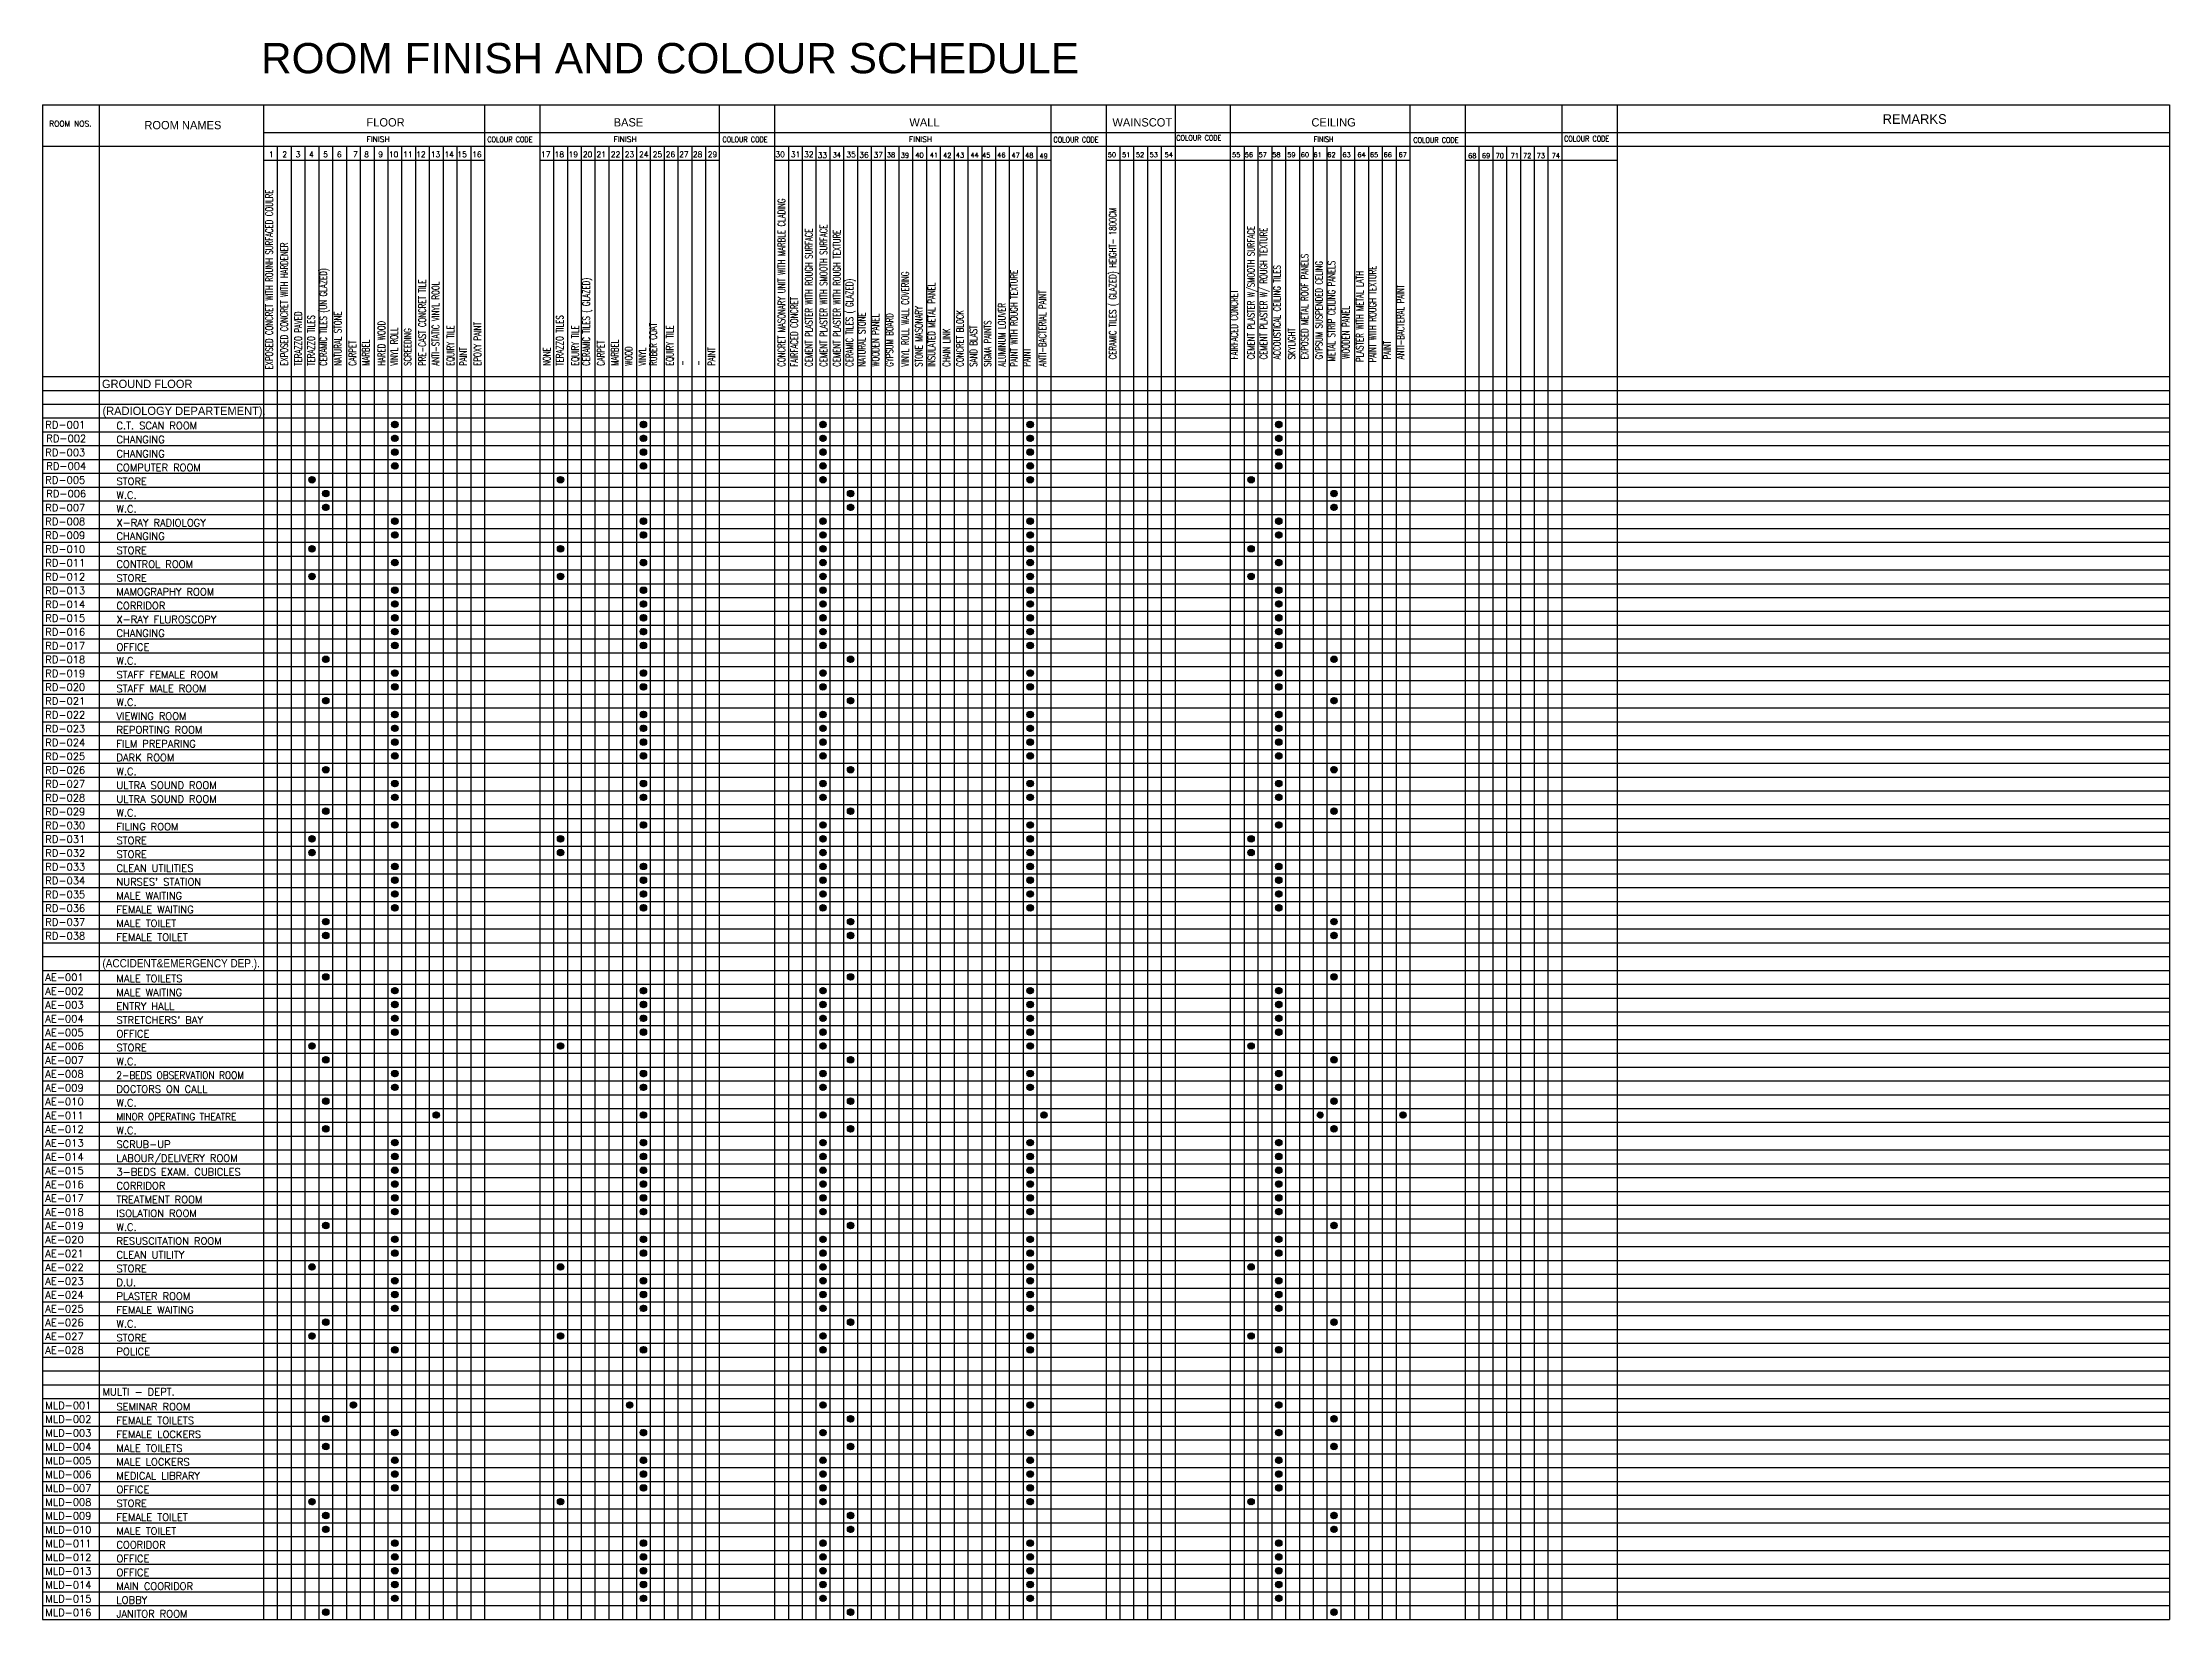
# Model space of a CAD drawing. Extents: x 290399 to 378179, y -92748 to -27662.
import ezdxf

# ---------------------------------------------------------------- set-up
doc = ezdxf.new("R2010")
doc.units = 0
doc.layers.get('0').update_dxf_attribs({"color": 4, "linetype": 'CONTINUOUS'})
doc.layers.add('TEXT', color=2, linetype='CONTINUOUS')
doc.styles.add('EBORD2', font='romand.shx')
doc.styles.add('STYLE1', font='')
doc.styles.add('STYLE2', font='swissek.ttf')
doc.styles.get('STYLE1').set_extended_font_data('Andalus')

msp = doc.modelspace()

# ---------------------------------------------------------------- texts
at = {"color": 1, "style": 'STYLE2'}
msp.add_text('ROOM FINISH AND COLOUR SCHEDULE', height=1250, dxfattribs=at).set_placement((299418, -28931))
at = {"color": 2, "style": 'EBORD2'}
for s, height, p in [('ROOM NOS.', 228, (290674, -31127)), ('FINISH', 228, (303768, -31767)), ('FINISH', 228, (313963, -31767)), ('FINISH', 228, (326155, -31767)), ('1', 228, (299738, -32394)), ('2', 228, (300294, -32394)), ('3', 228, (300846, -32394)), ('4', 228, (301397, -32394)), ('5', 228, (301982, -32394)), ('6', 228, (302548, -32394)), ('7', 228, (303211, -32394)), ('8', 228, (303673, -32394)), ('9', 228, (304253, -32394)), ('10', 228, (304692, -32394)), ('11', 228, (305278, -32394)), ('12', 228, (305819, -32394)), ('13', 228, (306421, -32394)), ('14', 228, (306987, -32394)), ('15', 228, (307519, -32394)), ('16', 228, (308130, -32394)), ('17', 228, (310969, -32394)), ('18', 228, (311531, -32394)), ('19', 228, (312108, -32394)), ('20', 228, (312699, -32394)), ('21', 228, (313260, -32394)), ('22', 228, (313852, -32394)), ('23', 228, (314427, -32394)), ('24', 228, (315020, -32394)), ('25', 228, (315581, -32394)), ('26', 228, (316117, -32394)), ('27', 228, (316673, -32394)), ('28', 228, (317237, -32394)), ('29', 228, (317853, -32394)), ('30', 228, (320644, -32394)), ('31', 228, (321283, -32394)), ('32', 228, (321827, -32394)), ('33', 228, (322388, -32426)), ('34', 200, (323009, -32406)), ('35', 228, (323574, -32398)), ('36', 228, (324107, -32416)), ('37', 228, (324696, -32412)), ('38', 200, (325245, -32399)), ('39', 200, (325820, -32416)), ('40', 200, (326420, -32410)), ('41', 200, (327017, -32410)), ('42', 200, (327565, -32421)), ('43', 200, (328093, -32411)), ('44', 200, (328695, -32410)), (' 45', 200, (329038, -32412)), ('46', 200, (329800, -32409)), ('47', 200, (330386, -32416)), ('48', 200, (330950, -32415)), ('49', 200, (331544, -32441)), ('50', 200, (334360, -32394)), ('51', 200, (334952, -32394)), ('52', 200, (335522, -32394)), ('53', 200, (336086, -32394)), ('54', 200, (336706, -32394)), ('55', 200, (339490, -32394)), ('56', 200, (340015, -32394)), ('57', 200, (340585, -32394)), ('58', 200, (341149, -32394)), ('59', 200, (341769, -32394)), ('60', 200, (342324, -32394)), ('61', 200, (342849, -32394)), ('62', 200, (343419, -32394)), ('63', 200, (344047, -32394)), ('64', 200, (344667, -32394)), ('65', 200, (345180, -32394)), ('66', 200, (345744, -32394)), ('67', 200, (346364, -32394)), ('68', 200, (349233, -32432)), ('69', 200, (349804, -32432)), ('70', 200, (350367, -32432)), ('71', 200, (350987, -32432)), ('72', 200, (351501, -32432)), ('73', 200, (352064, -32432)), ('74', 200, (352684, -32432)), ('RD-001', 300, (290515, -43590)), ('RD-002', 300, (290555, -44153)), ('C.T. SCAN ROOM', 300, (293448, -43623)), ('RD-003', 300, (290515, -44730)), ('CHANGING', 300, (293448, -44193)), ('CHANGING', 300, (293448, -44783)), ('RD-005', 300, (290515, -45870)), ('RD-004', 300, (290555, -45293)), ('COMPUTER ROOM', 300, (293448, -45353)), ('STORE', 300, (293448, -45923)), ('RD-006', 300, (290555, -46433)), ('W.C.', 300, (293448, -46493)), ('RD-007', 300, (290515, -47010)), ('RD-008', 300, (290515, -47580)), ('W.C.', 300, (293448, -47063)), ('X-RAY RADIOLOGY', 300, (293448, -47633)), ('RD-009', 300, (290515, -48150)), ('CHANGING', 300, (293448, -48183)), ('RD-010', 300, (290515, -48720)), ('RD-011', 300, (290515, -49290)), ('STORE', 300, (293448, -48773)), ('CONTROL ROOM', 300, (293448, -49343)), ('RD-012', 300, (290515, -49860)), ('STORE', 300, (293448, -49913)), ('RD-013', 300, (290515, -50430)), ('RD-014', 300, (290515, -51000)), ('CORRIDOR', 300, (293448, -51053)), ('MAMOGRAPHY ROOM', 300, (293448, -50483)), ('RD-015', 300, (290515, -51570)), ('X-RAY FLUROSCOPY', 300, (293448, -51623)), ('RD-016', 300, (290515, -52140)), ('RD-017', 300, (290515, -52710)), ('CHANGING', 300, (293448, -52193)), ('OFFICE', 300, (293448, -52763)), ('RD-018', 300, (290515, -53280)), ('W.C.', 300, (293448, -53333)), ('RD-019', 300, (290515, -53850)), ('RD-020', 300, (290515, -54420)), ('STAFF FEMALE ROOM', 300, (293448, -53903)), ('STAFF MALE ROOM', 300, (293448, -54473)), ('RD-021', 300, (290515, -54990)), ('RD-022', 300, (290515, -55560)), ('W.C.', 300, (293448, -55043)), ('RD-023', 300, (290515, -56130)), ('VIEWING ROOM', 300, (293448, -55613)), ('REPORTING ROOM', 300, (293448, -56183)), ('RD-024', 300, (290515, -56703)), ('RD-025', 300, (290515, -57273)), ('FILM PREPARING', 300, (293448, -56756)), ('DARK ROOM', 300, (293448, -57326)), ('RD-026', 300, (290515, -57843)), ('W.C.', 300, (293448, -57896)), ('RD-027', 300, (290515, -58413)), ('RD-028', 300, (290515, -58983)), ('ULTRA SOUND ROOM', 300, (293448, -58466)), ('ULTRA SOUND ROOM', 300, (293448, -59036)), ('RD-029', 300, (290515, -59553)), ('W.C.', 300, (293448, -59606)), ('RD-030', 300, (290515, -60123)), ('RD-031', 300, (290515, -60693)), ('STORE', 300, (293448, -60746)), ('FILING ROOM', 300, (293448, -60176)), ('RD-032', 300, (290515, -61263)), ('STORE', 300, (293448, -61316)), ('RD-033', 300, (290515, -61833)), ('RD-034', 300, (290515, -62403)), ('CLEAN UTILITIES', 300, (293448, -61886)), ("NURSES' STATION", 300, (293448, -62456)), ('RD-035', 300, (290515, -62973)), ('MALE WAITING', 300, (293448, -63026)), ('RD-036', 300, (290515, -63543)), ('RD-037', 300, (290515, -64113)), ('FEMALE WAITING', 300, (293448, -63596)), ('MALE TOILET', 300, (293448, -64166)), ('RD-038', 300, (290515, -64683)), ('FEMALE TOILET', 300, (293448, -64736)), ('AE-001', 300, (290515, -66393)), ('AE-002', 300, (290515, -66963)), ('MALE TOILETS', 300, (293448, -66446)), ('AE-003', 300, (290515, -67533)), ('MALE WAITING', 300, (293448, -67016)), ('ENTRY HALL', 300, (293448, -67586)), ('AE-004', 300, (290515, -68103)), ('AE-005', 300, (290515, -68673)), ("STRETCHERS' BAY", 300, (293448, -68156)), ('OFFICE', 300, (293448, -68726)), ('AE-006', 300, (290515, -69243)), ('STORE', 300, (293448, -69296)), ('AE-007', 300, (290515, -69813)), ('AE-008', 300, (290515, -70383)), ('W.C.', 300, (293448, -69866)), ('AE-009', 300, (290515, -70953)), ('DOCTORS ON CALL', 300, (293448, -71006)), ('AE-010', 300, (290515, -71523)), ('AE-011', 300, (290515, -72093)), ('W.C.', 300, (293448, -71576)), ('AE-012', 300, (290515, -72663)), ('W.C.', 300, (293448, -72716)), ('AE-013', 300, (290515, -73233)), ('AE-014', 300, (290515, -73803)), ('SCRUB-UP', 300, (293448, -73286)), ('LABOUR/DELIVERY ROOM', 300, (293448, -73856)), ('AE-015', 300, (290515, -74373)), ('3-BEDS EXAM. CUBICLES', 300, (293448, -74426)), ('AE-016', 300, (290515, -74943)), ('AE-017', 300, (290515, -75513)), ('TREATMENT ROOM', 300, (293448, -75566)), ('CORRIDOR', 300, (293448, -74996)), ('AE-018', 300, (290515, -76083)), ('AE-019', 300, (290515, -76653)), ('ISOLATION ROOM', 300, (293448, -76136)), ('AE-020', 300, (290515, -77223)), ('W.C.', 300, (293448, -76706)), ('RESUSCITATION ROOM', 300, (293448, -77276)), ('AE-021', 300, (290515, -77793)), ('AE-022', 300, (290515, -78363)), ('CLEAN UTILITY', 300, (293448, -77846)), ('STORE', 300, (293448, -78416)), ('AE-023', 300, (290515, -78933)), ('D.U.', 300, (293448, -78986)), ('AE-024', 300, (290515, -79503)), ('AE-025', 300, (290515, -80073)), ('PLASTER ROOM', 300, (293448, -79556)), ('FEMALE WAITING', 300, (293448, -80126)), ('AE-026', 300, (290515, -80643)), ('W.C.', 300, (293448, -80696)), ('AE-027', 300, (290515, -81213)), ('AE-028', 300, (290515, -81783)), ('STORE', 300, (293448, -81266)), ('POLICE', 300, (293448, -81836)), ('MULTI - DEPT.', 300, (292872, -83504)), ('MLD-001', 300, (290515, -84063)), ('SEMINAR ROOM', 300, (293448, -84116)), ('MLD-002', 300, (290515, -84633)), ('MLD-003', 300, (290515, -85203)), ('FEMALE TOILETS', 300, (293448, -84686)), ('FEMALE LOCKERS', 300, (293448, -85256)), ('MLD-004', 300, (290515, -85773)), ('MALE TOILETS', 300, (293448, -85826)), ('MLD-005', 300, (290515, -86343)), ('MLD-006', 300, (290515, -86913)), ('MALE LOCKERS', 300, (293448, -86396)), ('MEDICAL LIBRARY', 300, (293448, -86966)), ('MLD-007', 300, (290515, -87483)), ('MLD-008', 300, (290515, -88053)), ('OFFICE', 300, (293448, -87536)), ('MLD-009', 300, (290515, -88623)), ('STORE', 300, (293448, -88106)), ('FEMALE TOILET', 300, (293448, -88676)), ('MLD-010', 300, (290515, -89193)), ('MLD-011', 300, (290515, -89763)), ('COORIDOR', 300, (293448, -89816)), ('MALE TOILET', 300, (293448, -89246)), ('MLD-012', 300, (290515, -90333)), ('OFFICE', 300, (293448, -90386)), ('MLD-013', 300, (290515, -90903)), ('MLD-014', 300, (290515, -91473)), ('OFFICE', 300, (293448, -90956)), ('MAIN COORIDOR', 300, (293448, -91526)), ('MLD-015', 300, (290515, -92043)), ('LOBBY', 300, (293448, -92096)), ('MLD-016', 300, (290515, -92613)), ('JANITOR ROOM', 300, (293448, -92666))]:
    msp.add_text(s, height=height, dxfattribs=at).set_placement(p)
for s, height, width, p in [('COLOUR CODE', 228, 0.85, (308756, -31778)), ('COLOUR CODE', 228, 0.85, (318460, -31778)), ('COLOUR CODE', 228, 0.85, (332122, -31784)), ('COLOUR CODE', 228, 0.85, (337190, -31710)), ('FINISH', 228, 0.85, (342861, -31767)), ('COLOUR CODE', 228, 0.85, (346975, -31803)), ('COLOUR CODE', 228, 0.85, (353197, -31747)), ('2-BEDS OBSERVATION ROOM', 300, 0.9, (293448, -70436)), ('MINOR OPERATING THEATRE', 300, 0.9, (293448, -72146))]:
    msp.add_text(s, height=height, dxfattribs=dict(at, width=width)).set_placement(p)
at = {"color": 2, "style": 'EBORD2', "width": 0.7}
for s, p in [('EXPOSED CONCRET WITH ROUNH SURFACED COULRE', (299903, -41158)), ('CONCRET MASONARY UNIT WITH MARBLE CLADING', (321043, -41042)), ('CERAMIC TILES ( GLAZED) HEIGHT- 1800CM', (334715, -40739)), ('EXPOSED CONCRET WITH HARDENER', (300525, -41006)), ('CEMENT PLASTER WITH ROUGH SURFACE', (322177, -41042)), ('CEMENT PLASTER WITH SMOOTH SURFACE', (322782, -41042)), ('CEMENT PLASTER WITH ROUGH TEXTURE', (323335, -41042)), ('CEMENT PLASTER W/SMOOTH SURFACE', (340424, -40739)), ('CEMENT PLASTER W/ ROUGH TEXTURE', (340943, -40739)), ('ACCOUSTICAL CEILING TILES', (341496, -40739)), ('EXPOSED METAL ROOF PANELS', (342638, -40739)), ('GYPSUM SUSPENDED CELING', (343230, -40739)), ('METAL STRIP CEILING PANELS', (343744, -40824)), ('PAINT WITH ROUGH TEXTURE', (345442, -40866)), ('CERAMIC TILES (UN GLAZED)', (302138, -41006)), ('PRE-CAST CONCRET TILE', (306218, -41006)), ('ANTI-STATIC VINYL ROOL', (306772, -41006)), ('CERAMIC TILES ( GLAZED)', (312987, -41006)), ('CERAMIC TILES ( GLAZED)', (323852, -41042)), ('VINYL ROLL WALL COVERING', (326154, -41042)), ('INSULATED METAL PANEL', (327239, -41042)), ('PAINT WITH ROUGH TEXTURE', (330641, -41042)), ('PLASTER WITH METAL LATH', (344910, -40845)), ('ANTI-BACTERAL PAINT', (346596, -40739)), ('FAIRFACED CONCRET', (321572, -41042)), ('STONE MASONARY', (326712, -41042)), ('ALUMINUM LOUVER ', (330142, -41042)), ('ANTI-BACTERIAL PAINT', (331813, -41042)), ('FAIRFACED CONCRET', (339730, -40739)), ('WOODEN PANEL', (344341, -40718)), ('TERAZZO PAVED', (301101, -41006)), ('TERAZZO TILES', (301631, -41006)), ('NATURAL STONE', (302738, -41006)), ('HARED WOOD', (304535, -41006)), ('VINYL ROLL', (305065, -41006)), ('SCREEDING', (305619, -41006)), ('EQUIRY TILE', (307382, -41006)), ('EPOXY PAINT', (308499, -41006)), ('TERAZZO TILES', (311893, -41006)), ('EQUIRY TILE', (312530, -41006)), ('RUBER COAT', (315745, -41006)), ('EQUIRY TILE', (316441, -41006)), ('NATURAL STONE', (324366, -41042)), ('WOODEN PANEL', (324923, -41042)), ('GYPSUM BOARD', (325509, -41042)), ('CHAIN LINK', (327855, -41042)), ('CONCRET BLOCK', (328412, -41042)), ('SAND BLAST', (328969, -41042)), ('SIGMA PAINTS', (329556, -41042)), ('SKYLIGHT', (342102, -40739)), ('CARPET', (303337, -41006)), ('MARBEL', (303890, -41006)), ('PAINT', (307914, -41006)), ('NONE', (311366, -41006)), ('CARPET', (313587, -41006)), ('MARBEL', (314165, -41006)), ('WOOD', (314740, -41006)), ('VINYL ', (315303, -41006)), ('PAINT', (318152, -41006)), ('PAINT', (331168, -41042)), ('PAINT', (346040, -40739)), ('-', (316957, -41006)), ('-', (317620, -41006))]:
    msp.add_text(s, height=300, rotation=90, dxfattribs=at).set_placement(p)
at = {"layer": 'TEXT', "style": 'STYLE1'}
for s, height, p in [('REMARKS', 400, (366340, -31019)), ('ROOM NAMES', 342, (294603, -31241)), ('FLOOR', 342, (303768, -31127)), ('BASE', 342, (313971, -31127)), ('WALL', 342, (326174, -31127)), ('WAINSCOT', 342, (334554, -31127)), ('CEILING', 342, (342768, -31127)), ('GROUND FLOOR', 342, (292851, -41921)), ('(RADIOLOGY DEPARTEMENT).', 342, (292872, -43034))]:
    msp.add_text(s, height=height, dxfattribs=at).set_placement(p)
at = {"layer": 'TEXT', "style": 'STYLE1', "width": 0.9}
msp.add_text('(ACCIDENT&EMERGENCY DEP.).', height=342, dxfattribs=at).set_placement((292872, -65834))

# ---------------------------------------------------------------- linework, layer by layer
at = {"color": 2}
for p, q in [((290399, -30233), (290399, -92748)), ((290399, -30233), (378179, -30233)), ((292734, -30233), (292734, -92748)), ((299519, -30233), (299519, -41448)), ((308639, -30233), (308639, -41448)), ((310919, -30233), (310919, -41448)), ((318329, -30233), (318329, -41448)), ((320609, -30233), (320609, -41448)), ((332009, -30233), (332009, -41448)), ((334289, -30233), (334289, -41448)), ((337139, -30233), (337139, -41448)), ((339419, -30233), (339419, -41448)), ((346829, -30233), (346829, -41448)), ((349109, -30233), (349109, -41448)), ((353099, -30233), (353099, -92748)), ((355379, -30233), (355379, -92748)), ((378179, -30233), (378179, -92748)), ((378179, -30233), (378179, -79068)), ((299519, -31373), (378179, -31373)), ((290399, -31943), (378179, -31943)), ((299519, -31943), (299519, -92748)), ((308639, -31943), (308639, -92748)), ((310919, -31943), (310919, -92748)), ((318329, -31943), (318329, -92748)), ((320609, -31943), (320609, -92748)), ((332009, -31943), (332009, -92748)), ((334289, -31943), (334289, -92748)), ((337139, -31943), (337139, -92748)), ((339419, -31943), (339419, -92748)), ((346829, -31943), (346829, -92748)), ((349109, -31943), (349109, -92748)), ((299519, -32513), (308639, -32513)), ((310919, -32513), (318329, -32513)), ((320609, -32513), (332009, -32513)), ((334289, -32513), (346829, -32513)), ((349109, -32513), (355379, -32513)), ((304806, -43422), (304933, -43295)), ((304918, -43558), (304807, -43447)), ((304963, -43557), (304808, -43402)), ((304808, -43973), (304914, -43867)), ((304808, -44019), (304960, -43867)), ((304811, -43463), (304974, -43300)), ((304819, -44054), (304995, -43878)), ((304998, -43546), (304820, -43368)), ((304825, -43496), (305006, -43314)), ((304828, -43354), (304865, -43317)), ((305025, -43527), (304838, -43340)), ((304845, -43521), (305032, -43334)), ((305047, -43503), (304863, -43319)), ((304871, -43541), (305052, -43360)), ((305054, -44062), (304873, -43882)), ((305063, -43472), (304893, -43303)), ((304903, -43555), (305066, -43393)), ((305067, -44029), (304906, -43869)), ((305070, -43434), (304932, -43295)), ((304945, -43560), (305070, -43434)), ((305070, -43987), (304949, -43866)), ((305061, -43379), (304987, -43304)), ((305017, -43534), (305045, -43506)), ((315066, -43435), (315206, -43295)), ((315193, -43560), (315066, -43433)), ((315066, -43988), (315189, -43865)), ((315070, -44030), (315231, -43869)), ((315234, -43555), (315071, -43391)), ((315074, -43381), (315152, -43303)), ((315074, -43473), (315244, -43303)), ((315083, -44063), (315264, -43883)), ((315266, -43541), (315085, -43359)), ((315125, -43538), (315088, -43501)), ((315090, -43504), (315274, -43319)), ((315292, -43521), (315105, -43333)), ((315112, -43528), (315298, -43341)), ((315312, -43495), (315131, -43313)), ((315140, -43546), (315317, -43369)), ((315318, -44053), (315142, -43878)), ((315326, -43462), (315163, -43300)), ((315174, -43558), (315328, -43404)), ((315329, -44018), (315177, -43867)), ((315330, -43421), (315205, -43295)), ((315220, -43558), (315329, -43449)), ((315328, -43971), (315225, -43868)), ((315305, -43349), (315276, -43321)), ((322610, -43560), (322476, -43426)), ((322476, -43996), (322606, -43865)), ((322477, -43442), (322623, -43296)), ((322481, -43392), (322572, -43300)), ((322481, -44036), (322647, -43871)), ((322649, -43553), (322482, -43386)), ((322486, -43479), (322659, -43305)), ((322551, -43547), (322489, -43485)), ((322493, -43932), (322543, -43882)), ((322496, -44068), (322678, -43885)), ((322681, -43538), (322497, -43355)), ((322503, -43508), (322688, -43322)), ((322706, -43517), (322518, -43330)), ((322526, -43531), (322712, -43345)), ((322725, -43490), (322545, -43311)), ((322554, -43548), (322729, -43374)), ((322730, -44049), (322557, -43875)), ((322737, -43457), (322579, -43298)), ((322590, -43559), (322739, -43410)), ((322740, -44012), (322594, -43866)), ((322740, -43413), (322623, -43296)), ((322639, -43556), (322737, -43458)), ((322736, -43962), (322644, -43870)), ((331026, -43415), (331146, -43296)), ((331177, -43558), (331027, -43408)), ((331027, -44013), (331174, -43866)), ((331029, -43458), (331189, -43299)), ((331130, -43557), (331029, -43456)), ((331030, -43964), (331125, -43869)), ((331037, -44050), (331210, -43876)), ((331213, -43548), (331038, -43373)), ((331042, -43491), (331222, -43311)), ((331241, -43530), (331055, -43344)), ((331062, -43518), (331249, -43331)), ((331264, -43507), (331079, -43322)), ((331087, -43539), (331270, -43356)), ((331271, -44067), (331089, -43885)), ((331281, -43477), (331108, -43305)), ((331118, -43554), (331284, -43387)), ((331285, -44035), (331121, -43870)), ((331290, -43440), (331145, -43296)), ((331158, -43560), (331290, -43427)), ((331290, -43994), (331162, -43865)), ((331285, -43389), (331196, -43301)), ((331219, -43545), (331276, -43488)), ((331271, -43928), (331227, -43885)), ((341286, -43427), (341418, -43295)), ((341407, -43559), (341286, -43438)), ((341287, -43978), (341399, -43866)), ((341288, -44023), (341444, -43868)), ((341450, -43556), (341290, -43395)), ((341292, -43467), (341458, -43301)), ((341300, -44057), (341478, -43880)), ((341301, -43365), (341356, -43310)), ((341483, -43543), (341303, -43363)), ((341306, -43498), (341489, -43316)), ((341510, -43523), (341322, -43336)), ((341327, -43524), (341514, -43337)), ((341530, -43498), (341348, -43315)), ((341354, -43543), (341534, -43363)), ((341536, -44057), (341359, -43879)), ((341545, -43466), (341379, -43301)), ((341387, -43556), (341547, -43396)), ((341548, -44022), (341393, -43867)), ((341550, -43426), (341420, -43295)), ((341430, -43559), (341550, -43439)), ((341549, -43977), (341438, -43867)), ((341534, -43363), (341482, -43312)), ((304937, -44130), (304806, -43999)), ((304806, -44574), (304945, -44435)), ((304953, -44699), (304807, -44552)), ((304903, -44695), (304810, -44602)), ((304977, -44124), (304812, -43959)), ((304814, -44612), (304983, -44443)), ((304815, -44519), (304889, -44444)), ((304990, -44689), (304816, -44516)), ((304874, -44113), (304822, -44061)), ((305009, -44109), (304826, -43927)), ((304829, -44643), (305013, -44459)), ((305019, -44672), (304833, -44487)), ((304837, -44082), (305023, -43896)), ((305034, -44089), (304847, -43902)), ((304851, -44667), (305038, -44480)), ((305042, -44650), (304856, -44464)), ((304861, -44105), (305045, -43920)), ((304879, -44686), (305056, -44508)), ((305059, -44621), (304885, -44446)), ((304890, -44121), (305062, -43950)), ((304913, -44697), (305068, -44542)), ((305069, -44585), (304921, -44436)), ((304928, -44129), (305070, -43987)), ((304958, -44698), (305069, -44587)), ((305067, -44536), (304969, -44439)), ((304981, -44123), (305063, -44040)), ((315210, -44129), (315066, -43986)), ((315067, -44586), (315217, -44436)), ((315180, -44699), (315067, -44586)), ((315225, -44697), (315068, -44541)), ((315069, -44538), (315169, -44438)), ((315158, -44123), (315072, -44038)), ((315247, -44120), (315075, -43949)), ((315077, -44622), (315252, -44447)), ((315259, -44685), (315080, -44507)), ((315277, -44104), (315092, -43919)), ((315095, -44650), (315281, -44464)), ((315286, -44666), (315099, -44480)), ((315103, -44089), (315290, -43902)), ((315300, -44082), (315114, -43895)), ((315118, -44673), (315304, -44488)), ((315308, -44642), (315124, -44458)), ((315129, -44110), (315311, -43928)), ((315148, -44690), (315320, -44517)), ((315323, -44611), (315154, -44443)), ((315160, -44124), (315325, -43960)), ((315184, -44699), (315330, -44554)), ((315330, -44572), (315193, -44435)), ((315201, -44130), (315330, -44000)), ((315235, -44695), (315325, -44604)), ((315320, -44516), (315249, -44445)), ((315265, -44111), (315312, -44065)), ((322598, -44699), (322476, -44578)), ((322626, -44129), (322477, -43980)), ((322477, -44547), (322587, -44437)), ((322478, -44592), (322633, -44437)), ((322578, -44126), (322479, -44028)), ((322640, -44696), (322480, -44535)), ((322662, -44118), (322487, -43944)), ((322490, -44627), (322667, -44449)), ((322673, -44683), (322493, -44502)), ((322691, -44101), (322505, -43915)), ((322508, -44654), (322695, -44468)), ((322700, -44663), (322513, -44476)), ((322517, -44093), (322704, -43906)), ((322713, -44078), (322528, -43892)), ((322532, -44676), (322717, -44492)), ((322720, -44638), (322538, -44455)), ((322543, -44113), (322723, -43932)), ((322563, -44692), (322732, -44522)), ((322735, -44606), (322570, -44441)), ((322576, -44126), (322736, -43965)), ((322601, -44700), (322740, -44560)), ((322740, -44565), (322610, -44435)), ((322618, -44129), (322740, -44008)), ((322656, -44691), (322732, -44615)), ((322723, -44502), (322673, -44452)), ((331150, -44130), (331026, -44006)), ((331026, -44567), (331158, -44435)), ((331167, -44699), (331026, -44559)), ((331192, -44125), (331030, -43964)), ((331032, -44607), (331198, -44441)), ((331205, -44691), (331034, -44521)), ((331113, -44692), (331034, -44612)), ((331041, -44506), (331097, -44450)), ((331224, -44112), (331044, -43931)), ((331047, -44639), (331229, -44456)), ((331235, -44675), (331050, -44491)), ((331054, -44079), (331239, -43893)), ((331072, -44098), (331058, -44083)), ((331251, -44092), (331063, -43905)), ((331067, -44664), (331254, -44477)), ((331259, -44653), (331072, -44467)), ((331077, -44102), (331262, -43916)), ((331094, -44683), (331274, -44503)), ((331277, -44625), (331100, -44448)), ((331106, -44119), (331280, -43945)), ((331127, -44696), (331287, -44537)), ((331288, -44591), (331135, -44437)), ((331142, -44129), (331289, -43981)), ((331170, -44699), (331290, -44579)), ((331289, -44545), (331181, -44437)), ((331191, -44126), (331286, -44030)), ((341425, -44130), (341286, -43991)), ((341286, -44578), (341429, -44436)), ((341440, -44698), (341288, -44545)), ((341394, -44698), (341288, -44592)), ((341292, -44526), (341377, -44442)), ((341463, -44122), (341294, -43952)), ((341370, -44121), (341295, -44046)), ((341295, -44616), (341466, -44444)), ((341475, -44687), (341299, -44510)), ((341494, -44106), (341309, -43922)), ((341311, -44645), (341496, -44460)), ((341503, -44669), (341317, -44482)), ((341319, -44085), (341506, -43898)), ((341518, -44084), (341331, -43898)), ((341333, -44669), (341520, -44483)), ((341525, -44645), (341341, -44460)), ((341343, -44107), (341527, -43923)), ((341362, -44687), (341538, -44511)), ((341542, -44615), (341371, -44444)), ((341374, -44122), (341543, -43953)), ((341397, -44698), (341549, -44546)), ((341550, -44577), (341408, -44435)), ((341412, -44130), (341550, -43992)), ((341444, -44697), (341548, -44593)), ((341543, -44524), (341461, -44442)), ((341468, -44120), (341541, -44047)), ((301386, -45720), (301531, -45576)), ((301391, -45669), (301480, -45581)), ((301395, -45757), (301568, -45585)), ((301587, -45820), (301405, -45638)), ((301412, -45787), (301597, -45601)), ((301613, -45800), (301426, -45613)), ((301435, -45810), (301621, -45624)), ((301633, -45774), (301452, -45593)), ((301646, -45741), (301485, -45579)), ((301650, -45699), (301527, -45575)), ((301618, -45621), (301605, -45607)), ((304806, -45126), (304927, -45006)), ((304924, -45269), (304806, -45151)), ((304968, -45266), (304809, -45108)), ((304810, -45169), (304970, -45009)), ((305001, -45254), (304822, -45074)), ((304823, -45202), (305003, -45022)), ((305028, -45235), (304841, -45047)), ((304842, -45229), (305029, -45042)), ((305049, -45210), (304866, -45026)), ((304868, -45249), (305050, -45067)), ((305064, -45178), (304897, -45012)), ((304899, -45264), (305065, -45098)), ((305070, -45139), (304937, -45005)), ((304939, -45270), (305070, -45139)), ((305057, -45079), (304996, -45019)), ((305002, -45254), (305054, -45201)), ((311647, -45689), (311759, -45576)), ((311648, -45733), (311804, -45578)), ((311660, -45768), (311838, -45590)), ((311861, -45810), (311675, -45624)), ((311679, -45795), (311866, -45608)), ((311884, -45787), (311699, -45602)), ((311703, -45817), (311887, -45633)), ((311901, -45757), (311728, -45585)), ((311910, -45721), (311765, -45576)), ((311905, -45670), (311816, -45581)), ((315066, -45140), (315201, -45005)), ((315198, -45270), (315066, -45137)), ((315238, -45264), (315072, -45097)), ((315073, -45179), (315240, -45012)), ((315078, -45082), (315143, -45017)), ((315138, -45255), (315080, -45198)), ((315270, -45249), (315087, -45066)), ((315088, -45210), (315271, -45027)), ((315295, -45228), (315108, -45041)), ((315109, -45235), (315296, -45048)), ((315314, -45201), (315134, -45021)), ((315136, -45254), (315315, -45075)), ((315327, -45168), (315168, -45009)), ((315170, -45267), (315327, -45109)), ((315330, -45125), (315211, -45006)), ((315214, -45269), (315330, -45153)), ((322476, -45147), (322618, -45005)), ((322615, -45270), (322476, -45130)), ((322476, -45697), (322597, -45576)), ((322480, -45739), (322640, -45579)), ((322483, -45094), (322565, -45012)), ((322484, -45185), (322655, -45014)), ((322654, -45262), (322484, -45092)), ((322561, -45261), (322485, -45185)), ((322493, -45772), (322673, -45592)), ((322684, -45246), (322500, -45062)), ((322501, -45215), (322685, -45030)), ((322695, -45807), (322508, -45620)), ((322512, -45799), (322699, -45612)), ((322708, -45224), (322521, -45037)), ((322523, -45239), (322709, -45052)), ((322717, -45783), (322533, -45599)), ((322538, -45819), (322720, -45637)), ((322727, -45197), (322549, -45019)), ((322551, -45257), (322727, -45080)), ((322733, -45752), (322563, -45583)), ((322738, -45162), (322583, -45007)), ((322586, -45268), (322739, -45115)), ((322740, -45714), (322602, -45575)), ((322739, -45117), (322629, -45007)), ((322632, -45268), (322738, -45161)), ((322731, -45659), (322657, -45584)), ((331026, -45716), (331166, -45575)), ((331027, -45119), (331139, -45006)), ((331028, -45163), (331184, -45008)), ((331182, -45268), (331028, -45113)), ((331136, -45268), (331028, -45159)), ((331034, -45754), (331204, -45583)), ((331034, -45662), (331112, -45583)), ((331217, -45256), (331039, -45079)), ((331040, -45198), (331218, -45020)), ((331230, -45819), (331047, -45636)), ((331050, -45784), (331234, -45599)), ((331244, -45238), (331058, -45051)), ((331059, -45225), (331246, -45038)), ((331255, -45798), (331068, -45611)), ((331072, -45808), (331259, -45621)), ((331266, -45214), (331082, -45029)), ((331083, -45247), (331267, -45063)), ((331274, -45771), (331094, -45591)), ((331282, -45183), (331112, -45013)), ((331114, -45262), (331283, -45093)), ((331287, -45738), (331128, -45579)), ((331290, -45145), (331150, -45005)), ((331153, -45270), (331290, -45132)), ((331290, -45695), (331171, -45576)), ((331282, -45091), (331204, -45013)), ((331208, -45260), (331281, -45188)), ((340147, -45726), (340297, -45576)), ((340149, -45678), (340249, -45578)), ((340157, -45762), (340332, -45587)), ((340359, -45813), (340173, -45627)), ((340175, -45790), (340361, -45604)), ((340382, -45790), (340196, -45604)), ((340198, -45813), (340384, -45628)), ((340399, -45761), (340225, -45586)), ((340409, -45725), (340260, -45576)), ((340407, -45677), (340309, -45579)), ((341286, -45131), (341412, -45005)), ((341413, -45270), (341286, -45142)), ((341291, -45173), (341453, -45010)), ((341454, -45265), (341291, -45101)), ((341304, -45205), (341486, -45024)), ((341486, -45251), (341305, -45069)), ((341346, -45248), (341307, -45210)), ((341310, -45061), (341342, -45029)), ((341324, -45231), (341512, -45044)), ((341512, -45230), (341325, -45043)), ((341350, -45251), (341532, -45070)), ((341532, -45204), (341351, -45023)), ((341383, -45265), (341546, -45102)), ((341546, -45172), (341384, -45010)), ((341424, -45270), (341550, -45143)), ((341550, -45130), (341425, -45005)), ((341494, -45246), (341527, -45213)), ((341524, -45058), (341498, -45032)), ((301515, -45840), (301386, -45711)), ((301555, -45834), (301391, -45670)), ((301449, -45820), (301405, -45776)), ((301463, -45828), (301638, -45652)), ((301499, -45838), (301649, -45688)), ((301546, -45837), (301647, -45736)), ((301956, -46273), (302084, -46145)), ((302102, -46409), (301956, -46264)), ((301961, -46314), (302125, -46150)), ((302051, -46405), (301961, -46314)), ((302139, -46400), (301966, -46227)), ((301975, -46346), (302157, -46164)), ((301977, -46206), (302016, -46166)), ((302168, -46383), (301983, -46198)), ((301995, -46372), (302182, -46185)), ((302191, -46360), (302005, -46174)), ((302021, -46392), (302202, -46211)), ((302209, -46332), (302034, -46157)), ((302054, -46405), (302216, -46243)), ((302219, -46296), (302070, -46146)), ((302096, -46410), (302220, -46285)), ((302217, -46248), (302118, -46148)), ((302169, -46382), (302193, -46358)), ((311797, -45838), (311647, -45688)), ((311749, -45837), (311649, -45736)), ((311833, -45828), (311658, -45653)), ((311734, -45832), (311903, -45663)), ((311773, -45840), (311910, -45702)), ((311828, -45830), (311901, -45758)), ((322588, -45838), (322477, -45727)), ((322633, -45837), (322478, -45682)), ((322668, -45826), (322490, -45648)), ((322569, -45834), (322735, -45669)), ((322609, -45840), (322740, -45709)), ((323616, -46267), (323737, -46146)), ((323753, -46410), (323616, -46273)), ((323620, -46309), (323780, -46149)), ((323792, -46402), (323623, -46234)), ((323697, -46399), (323626, -46329)), ((323633, -46342), (323813, -46162)), ((323822, -46387), (323639, -46203)), ((323652, -46369), (323839, -46182)), ((323847, -46365), (323660, -46179)), ((323678, -46389), (323860, -46207)), ((323866, -46338), (323687, -46160)), ((323709, -46404), (323875, -46239)), ((323878, -46304), (323721, -46148)), ((323749, -46410), (323880, -46279)), ((323879, -46260), (323766, -46146)), ((323812, -46393), (323864, -46341)), ((331158, -45840), (331026, -45707)), ((331198, -45834), (331032, -45667)), ((331098, -45825), (331040, -45768)), ((331100, -45826), (331277, -45649)), ((331134, -45838), (331288, -45684)), ((331180, -45838), (331289, -45729)), ((340293, -45839), (340147, -45693)), ((340243, -45835), (340151, -45743)), ((340329, -45829), (340156, -45656)), ((340228, -45830), (340400, -45657)), ((340264, -45839), (340410, -45694)), ((340315, -45835), (340405, -45744)), ((343691, -46410), (343566, -46285)), ((343567, -46296), (343717, -46146)), ((343569, -46248), (343669, -46148)), ((343732, -46405), (343570, -46243)), ((343577, -46332), (343752, -46157)), ((343765, -46392), (343584, -46211)), ((343618, -46382), (343593, -46358)), ((343595, -46360), (343781, -46174)), ((343791, -46372), (343604, -46184)), ((343618, -46383), (343804, -46198)), ((343811, -46346), (343630, -46164)), ((343648, -46400), (343820, -46227)), ((343825, -46314), (343662, -46150)), ((343684, -46409), (343830, -46264)), ((343830, -46273), (343703, -46145)), ((343735, -46405), (343825, -46314)), ((343809, -46206), (343770, -46166)), ((301956, -46843), (302084, -46715)), ((302102, -46979), (301956, -46834)), ((301961, -46884), (302125, -46720)), ((302051, -46975), (301961, -46884)), ((302139, -46970), (301966, -46797)), ((301975, -46916), (302157, -46734)), ((301977, -46776), (302016, -46736)), ((302168, -46953), (301983, -46768)), ((301995, -46942), (302182, -46755)), ((302191, -46930), (302005, -46744)), ((302021, -46962), (302202, -46781)), ((302209, -46902), (302034, -46727)), ((302054, -46975), (302216, -46813)), ((302219, -46866), (302070, -46716)), ((302096, -46980), (302220, -46855)), ((302217, -46818), (302118, -46718)), ((302169, -46952), (302193, -46928)), ((304806, -47412), (304933, -47285)), ((304963, -47547), (304808, -47392)), ((304811, -47453), (304974, -47290)), ((304998, -47536), (304820, -47358)), ((304825, -47486), (305006, -47304)), ((304828, -47344), (304865, -47307)), ((305025, -47517), (304838, -47330)), ((304845, -47511), (305032, -47324)), ((305047, -47493), (304863, -47309)), ((304871, -47531), (305052, -47350)), ((305063, -47462), (304893, -47293)), ((304903, -47545), (305066, -47383)), ((305070, -47424), (304932, -47285)), ((305061, -47369), (304987, -47294)), ((315066, -47425), (315206, -47285)), ((315234, -47545), (315071, -47381)), ((315074, -47463), (315244, -47293)), ((315074, -47371), (315152, -47293)), ((315266, -47531), (315085, -47349)), ((315090, -47494), (315274, -47309)), ((315292, -47511), (315105, -47323)), ((315112, -47518), (315298, -47331)), ((315312, -47485), (315131, -47303)), ((315140, -47536), (315317, -47359)), ((315326, -47452), (315163, -47290)), ((315174, -47548), (315328, -47394)), ((315330, -47411), (315205, -47285)), ((315305, -47339), (315276, -47311)), ((322477, -47432), (322623, -47286)), ((322481, -47382), (322572, -47290)), ((322649, -47543), (322482, -47376)), ((322486, -47469), (322659, -47295)), ((322681, -47528), (322497, -47345)), ((322503, -47498), (322688, -47312)), ((322706, -47507), (322518, -47320)), ((322526, -47521), (322712, -47335)), ((322725, -47480), (322545, -47301)), ((322554, -47538), (322729, -47364)), ((322737, -47447), (322579, -47288)), ((322590, -47549), (322739, -47400)), ((322740, -47403), (322623, -47286)), ((323616, -46837), (323737, -46716)), ((323753, -46980), (323616, -46843)), ((323620, -46879), (323780, -46719)), ((323792, -46972), (323623, -46804)), ((323697, -46969), (323626, -46899)), ((323633, -46912), (323813, -46732)), ((323822, -46957), (323639, -46773)), ((323652, -46939), (323839, -46752)), ((323847, -46935), (323660, -46749)), ((323678, -46959), (323860, -46777)), ((323866, -46908), (323687, -46730)), ((323709, -46974), (323875, -46809)), ((323878, -46874), (323721, -46718)), ((323749, -46980), (323880, -46849)), ((323879, -46830), (323766, -46716)), ((323812, -46963), (323864, -46911)), ((331026, -47405), (331146, -47286)), ((331177, -47548), (331027, -47398)), ((331029, -47448), (331189, -47289)), ((331213, -47538), (331038, -47363)), ((331042, -47481), (331222, -47301)), ((331241, -47520), (331055, -47334)), ((331062, -47508), (331249, -47321)), ((331264, -47497), (331079, -47312)), ((331087, -47529), (331270, -47346)), ((331281, -47467), (331108, -47295)), ((331118, -47544), (331284, -47377)), ((331290, -47430), (331145, -47286)), ((331285, -47379), (331196, -47291)), ((341286, -47417), (341418, -47285)), ((341450, -47546), (341290, -47385)), ((341292, -47457), (341458, -47291)), ((341301, -47355), (341356, -47300)), ((341483, -47533), (341303, -47353)), ((341306, -47488), (341489, -47306)), ((341510, -47513), (341322, -47326)), ((341327, -47514), (341514, -47327)), ((341530, -47488), (341348, -47305)), ((341354, -47533), (341534, -47353)), ((341545, -47456), (341379, -47291)), ((341387, -47546), (341547, -47386)), ((341550, -47416), (341420, -47285)), ((341534, -47353), (341482, -47302)), ((343691, -46980), (343566, -46855)), ((343567, -46866), (343717, -46716)), ((343569, -46818), (343669, -46718)), ((343732, -46975), (343570, -46813)), ((343577, -46902), (343752, -46727)), ((343765, -46962), (343584, -46781)), ((343618, -46952), (343593, -46928)), ((343595, -46930), (343781, -46744)), ((343791, -46942), (343604, -46754)), ((343618, -46953), (343804, -46768)), ((343811, -46916), (343630, -46734)), ((343648, -46970), (343820, -46797)), ((343825, -46884), (343662, -46720)), ((343684, -46979), (343830, -46834)), ((343830, -46843), (343703, -46715)), ((343735, -46975), (343825, -46884)), ((343809, -46776), (343770, -46736)), ((304806, -47982), (304933, -47855)), ((304918, -47548), (304807, -47437)), ((304918, -48118), (304807, -48007)), ((304963, -48117), (304808, -47962)), ((304811, -48023), (304974, -47860)), ((304998, -48106), (304820, -47928)), ((304825, -48056), (305006, -47874)), ((304828, -47914), (304865, -47877)), ((305025, -48087), (304838, -47900)), ((304845, -48081), (305032, -47894)), ((305047, -48063), (304863, -47879)), ((304871, -48101), (305052, -47920)), ((305063, -48032), (304893, -47863)), ((304903, -48115), (305066, -47953)), ((305070, -47994), (304932, -47855)), ((304945, -47550), (305070, -47424)), ((304945, -48120), (305070, -47994)), ((305061, -47939), (304987, -47864)), ((305017, -47524), (305045, -47496)), ((305017, -48094), (305045, -48066)), ((315193, -47550), (315066, -47423)), ((315066, -47995), (315206, -47855)), ((315193, -48120), (315066, -47993)), ((315234, -48115), (315071, -47951)), ((315074, -48033), (315244, -47863)), ((315074, -47941), (315152, -47863)), ((315266, -48101), (315085, -47919)), ((315125, -47528), (315088, -47491)), ((315125, -48098), (315088, -48061)), ((315090, -48064), (315274, -47879)), ((315292, -48081), (315105, -47893)), ((315112, -48088), (315298, -47901)), ((315312, -48055), (315131, -47873)), ((315140, -48106), (315317, -47929)), ((315326, -48022), (315163, -47860)), ((315174, -48118), (315328, -47964)), ((315330, -47981), (315205, -47855)), ((315220, -47548), (315329, -47439)), ((315220, -48118), (315329, -48009)), ((315305, -47909), (315276, -47881)), ((322610, -47550), (322476, -47416)), ((322610, -48120), (322476, -47986)), ((322477, -48002), (322623, -47856)), ((322481, -47952), (322572, -47860)), ((322649, -48113), (322482, -47946)), ((322486, -48039), (322659, -47865)), ((322551, -47537), (322489, -47475)), ((322551, -48107), (322489, -48045)), ((322681, -48098), (322497, -47915)), ((322503, -48068), (322688, -47882)), ((322706, -48077), (322518, -47890)), ((322526, -48091), (322712, -47905)), ((322725, -48050), (322545, -47871)), ((322554, -48108), (322729, -47934)), ((322737, -48017), (322579, -47858)), ((322590, -48119), (322739, -47970)), ((322740, -47973), (322623, -47856)), ((322639, -47546), (322737, -47448)), ((322639, -48116), (322737, -48018)), ((331026, -47975), (331146, -47856)), ((331177, -48118), (331027, -47968)), ((331130, -47547), (331029, -47446)), ((331029, -48018), (331189, -47859)), ((331130, -48117), (331029, -48016)), ((331213, -48108), (331038, -47933)), ((331042, -48051), (331222, -47871)), ((331241, -48090), (331055, -47904)), ((331062, -48078), (331249, -47891)), ((331264, -48067), (331079, -47882)), ((331087, -48099), (331270, -47916)), ((331281, -48037), (331108, -47865)), ((331118, -48114), (331284, -47947)), ((331290, -48000), (331145, -47856)), ((331158, -47550), (331290, -47417)), ((331158, -48120), (331290, -47987)), ((331285, -47949), (331196, -47861)), ((331219, -47535), (331276, -47478)), ((331219, -48105), (331276, -48048)), ((341407, -47549), (341286, -47428)), ((341286, -47987), (341418, -47855)), ((341407, -48119), (341286, -47998)), ((341450, -48116), (341290, -47955)), ((341292, -48027), (341458, -47861)), ((341301, -47925), (341356, -47870)), ((341483, -48103), (341303, -47923)), ((341306, -48058), (341489, -47876)), ((341510, -48083), (341322, -47896)), ((341327, -48084), (341514, -47897)), ((341530, -48058), (341348, -47875)), ((341354, -48103), (341534, -47923)), ((341545, -48026), (341379, -47861)), ((341387, -48116), (341547, -47956)), ((341550, -47986), (341420, -47855)), ((341430, -47549), (341550, -47429)), ((341430, -48119), (341550, -47999)), ((341534, -47923), (341482, -47872)), ((301386, -48570), (301531, -48426)), ((301515, -48690), (301386, -48561)), ((301391, -48519), (301480, -48431)), ((301555, -48684), (301391, -48520)), ((301395, -48607), (301568, -48435)), ((301587, -48670), (301405, -48488)), ((301449, -48670), (301405, -48626)), ((301412, -48637), (301597, -48451)), ((301613, -48650), (301426, -48463)), ((301435, -48660), (301621, -48474)), ((301633, -48624), (301452, -48443)), ((301463, -48678), (301638, -48502)), ((301646, -48591), (301485, -48429)), ((301499, -48688), (301649, -48538)), ((301650, -48549), (301527, -48425)), ((301546, -48687), (301647, -48586)), ((301618, -48471), (301605, -48457)), ((304806, -49122), (304933, -48995)), ((304918, -49258), (304807, -49147)), ((304963, -49257), (304808, -49102)), ((304811, -49163), (304974, -49000)), ((304998, -49246), (304820, -49068)), ((304825, -49196), (305006, -49014)), ((304828, -49054), (304865, -49017)), ((305025, -49227), (304838, -49040)), ((304845, -49221), (305032, -49034)), ((305047, -49203), (304863, -49019)), ((304871, -49241), (305052, -49060)), ((305063, -49172), (304893, -49003)), ((304903, -49255), (305066, -49093)), ((305070, -49134), (304932, -48995)), ((304945, -49260), (305070, -49134)), ((305061, -49079), (304987, -49004)), ((311647, -48539), (311759, -48426)), ((311797, -48688), (311647, -48538)), ((311648, -48583), (311804, -48428)), ((311749, -48687), (311649, -48586)), ((311833, -48678), (311658, -48503)), ((311660, -48618), (311838, -48440)), ((311861, -48660), (311675, -48474)), ((311679, -48645), (311866, -48458)), ((311884, -48637), (311699, -48452)), ((311703, -48667), (311887, -48483)), ((311901, -48607), (311728, -48435)), ((311734, -48682), (311903, -48513)), ((311910, -48571), (311765, -48426)), ((311773, -48690), (311910, -48552)), ((311905, -48520), (311816, -48431)), ((311828, -48680), (311901, -48608)), ((315066, -49135), (315206, -48995)), ((315193, -49260), (315066, -49133)), ((315234, -49255), (315071, -49091)), ((315074, -49081), (315152, -49003)), ((315074, -49173), (315244, -49003)), ((315266, -49241), (315085, -49059)), ((315090, -49204), (315274, -49019)), ((315292, -49221), (315105, -49033)), ((315112, -49228), (315298, -49041)), ((315312, -49195), (315131, -49013)), ((315140, -49246), (315317, -49069)), ((315326, -49162), (315163, -49000)), ((315174, -49258), (315328, -49104)), ((315330, -49121), (315205, -48995)), ((315220, -49258), (315329, -49149)), ((315305, -49049), (315276, -49021)), ((322476, -48547), (322597, -48426)), ((322610, -49260), (322476, -49126)), ((322588, -48688), (322477, -48577)), ((322477, -49142), (322623, -48996)), ((322633, -48687), (322478, -48532)), ((322480, -48589), (322640, -48429)), ((322481, -49092), (322572, -49000)), ((322649, -49253), (322482, -49086)), ((322486, -49179), (322659, -49005)), ((322668, -48676), (322490, -48498)), ((322493, -48622), (322673, -48442)), ((322681, -49238), (322497, -49055)), ((322503, -49208), (322688, -49022)), ((322695, -48657), (322508, -48470)), ((322512, -48649), (322699, -48462)), ((322706, -49217), (322518, -49030)), ((322526, -49231), (322712, -49045)), ((322717, -48633), (322533, -48449)), ((322538, -48669), (322720, -48487)), ((322725, -49190), (322545, -49011)), ((322554, -49248), (322729, -49074)), ((322733, -48602), (322563, -48433)), ((322569, -48684), (322735, -48519)), ((322737, -49157), (322579, -48998)), ((322590, -49259), (322739, -49110)), ((322740, -48564), (322602, -48425)), ((322609, -48690), (322740, -48559)), ((322740, -49113), (322623, -48996)), ((322731, -48509), (322657, -48434)), ((331026, -48566), (331166, -48425)), ((331158, -48690), (331026, -48557)), ((331026, -49115), (331146, -48996)), ((331177, -49258), (331027, -49108)), ((331029, -49158), (331189, -48999)), ((331130, -49257), (331029, -49156)), ((331198, -48684), (331032, -48517)), ((331034, -48512), (331112, -48433)), ((331034, -48604), (331204, -48433)), ((331213, -49248), (331038, -49073)), ((331098, -48675), (331040, -48618)), ((331042, -49191), (331222, -49011)), ((331230, -48669), (331047, -48486)), ((331050, -48634), (331234, -48449)), ((331241, -49230), (331055, -49044)), ((331062, -49218), (331249, -49031)), ((331255, -48648), (331068, -48461)), ((331072, -48658), (331259, -48471)), ((331264, -49207), (331079, -49022)), ((331087, -49239), (331270, -49056)), ((331274, -48621), (331094, -48441)), ((331100, -48676), (331277, -48499)), ((331281, -49177), (331108, -49005)), ((331118, -49254), (331284, -49087)), ((331287, -48588), (331128, -48429)), ((331134, -48688), (331288, -48534)), ((331290, -49140), (331145, -48996)), ((331158, -49260), (331290, -49127)), ((331290, -48545), (331171, -48426)), ((331180, -48688), (331289, -48579)), ((331285, -49089), (331196, -49001)), ((340147, -48576), (340297, -48426)), ((340293, -48689), (340147, -48543)), ((340149, -48528), (340249, -48428)), ((340243, -48685), (340151, -48593)), ((340329, -48679), (340156, -48506)), ((340157, -48612), (340332, -48437)), ((340359, -48663), (340173, -48477)), ((340175, -48640), (340361, -48454)), ((340382, -48640), (340196, -48454)), ((340198, -48663), (340384, -48478)), ((340399, -48611), (340225, -48436)), ((340228, -48680), (340400, -48507)), ((340409, -48575), (340260, -48426)), ((340264, -48689), (340410, -48544)), ((340407, -48527), (340309, -48429)), ((340315, -48685), (340405, -48594)), ((341286, -49127), (341418, -48995)), ((341407, -49259), (341286, -49138)), ((341450, -49256), (341290, -49095)), ((341292, -49167), (341458, -49001)), ((341301, -49065), (341356, -49010)), ((341483, -49243), (341303, -49063)), ((341306, -49198), (341489, -49016)), ((341510, -49223), (341322, -49036)), ((341327, -49224), (341514, -49037)), ((341530, -49198), (341348, -49015)), ((341354, -49243), (341534, -49063)), ((341545, -49166), (341379, -49001)), ((341387, -49256), (341547, -49096)), ((341550, -49126), (341420, -48995)), ((341430, -49259), (341550, -49139)), ((341534, -49063), (341482, -49012)), ((301386, -49710), (301531, -49566)), ((301515, -49830), (301386, -49701)), ((301391, -49659), (301480, -49571)), ((301555, -49824), (301391, -49660)), ((301395, -49747), (301568, -49575)), ((301587, -49810), (301405, -49628)), ((301449, -49810), (301405, -49766)), ((301412, -49777), (301597, -49591)), ((301613, -49790), (301426, -49603)), ((301435, -49800), (301621, -49614)), ((301633, -49764), (301452, -49583)), ((301463, -49818), (301638, -49642)), ((301646, -49731), (301485, -49569)), ((301499, -49828), (301649, -49678)), ((301650, -49689), (301527, -49565)), ((301546, -49827), (301647, -49726)), ((301618, -49611), (301605, -49597)), ((305017, -49234), (305045, -49206)), ((311647, -49679), (311759, -49566)), ((311797, -49828), (311647, -49678)), ((311648, -49723), (311804, -49568)), ((311749, -49827), (311649, -49726)), ((311833, -49818), (311658, -49643)), ((311660, -49758), (311838, -49580)), ((311861, -49800), (311675, -49614)), ((311679, -49785), (311866, -49598)), ((311884, -49777), (311699, -49592)), ((311703, -49807), (311887, -49623)), ((311901, -49747), (311728, -49575)), ((311734, -49822), (311903, -49653)), ((311910, -49711), (311765, -49566)), ((311773, -49830), (311910, -49692)), ((311905, -49660), (311816, -49571)), ((311828, -49820), (311901, -49748)), ((315125, -49238), (315088, -49201)), ((322476, -49687), (322597, -49566)), ((322588, -49828), (322477, -49717)), ((322633, -49827), (322478, -49672)), ((322480, -49729), (322640, -49569)), ((322551, -49247), (322489, -49185)), ((322668, -49816), (322490, -49638)), ((322493, -49762), (322673, -49582)), ((322695, -49797), (322508, -49610)), ((322512, -49789), (322699, -49602)), ((322717, -49773), (322533, -49589)), ((322538, -49809), (322720, -49627)), ((322733, -49742), (322563, -49573)), ((322569, -49824), (322735, -49659)), ((322740, -49704), (322602, -49565)), ((322609, -49830), (322740, -49699)), ((322639, -49256), (322737, -49158)), ((322731, -49649), (322657, -49574)), ((331026, -49706), (331166, -49565)), ((331158, -49830), (331026, -49697)), ((331198, -49824), (331032, -49657)), ((331034, -49652), (331112, -49573)), ((331034, -49744), (331204, -49573)), ((331034, -49652), (331112, -49573)), ((331098, -49815), (331040, -49758)), ((331230, -49809), (331047, -49626)), ((331050, -49774), (331234, -49589)), ((331255, -49788), (331068, -49601)), ((331072, -49798), (331259, -49611)), ((331274, -49761), (331094, -49581)), ((331100, -49816), (331277, -49639)), ((331287, -49728), (331128, -49569)), ((331134, -49828), (331288, -49674)), ((331290, -49685), (331171, -49566)), ((331180, -49828), (331289, -49719)), ((331219, -49245), (331276, -49188)), ((340147, -49716), (340297, -49566)), ((340293, -49829), (340147, -49683)), ((340149, -49668), (340249, -49568)), ((340243, -49825), (340151, -49733)), ((340329, -49819), (340156, -49646)), ((340157, -49752), (340332, -49577)), ((340359, -49803), (340173, -49617)), ((340175, -49780), (340361, -49594)), ((340382, -49780), (340196, -49594)), ((340198, -49803), (340384, -49618)), ((340399, -49751), (340225, -49576)), ((340228, -49820), (340400, -49647)), ((340409, -49715), (340260, -49566)), ((340264, -49829), (340410, -49684)), ((340407, -49667), (340309, -49569)), ((340315, -49825), (340405, -49734)), ((304806, -50262), (304933, -50135)), ((304806, -50832), (304933, -50705)), ((304918, -50398), (304807, -50287)), ((304918, -50968), (304807, -50857)), ((304963, -50397), (304808, -50242)), ((304963, -50967), (304808, -50812)), ((304811, -50303), (304974, -50140)), ((304811, -50873), (304974, -50710)), ((304998, -50386), (304820, -50208)), ((304998, -50956), (304820, -50778)), ((304825, -50336), (305006, -50154)), ((304825, -50906), (305006, -50724)), ((304828, -50194), (304865, -50157)), ((304828, -50764), (304865, -50727)), ((305025, -50367), (304838, -50180)), ((305025, -50937), (304838, -50750)), ((304845, -50361), (305032, -50174)), ((304845, -50931), (305032, -50744)), ((305047, -50343), (304863, -50159)), ((305047, -50913), (304863, -50729)), ((304871, -50381), (305052, -50200)), ((304871, -50951), (305052, -50770)), ((305063, -50312), (304893, -50143)), ((305063, -50882), (304893, -50713)), ((304903, -50395), (305066, -50233)), ((304903, -50965), (305066, -50803)), ((305070, -50274), (304932, -50135)), ((305070, -50844), (304932, -50705)), ((304945, -50400), (305070, -50274)), ((304945, -50970), (305070, -50844)), ((305061, -50219), (304987, -50144)), ((305061, -50789), (304987, -50714)), ((305017, -50374), (305045, -50346)), ((315066, -50275), (315206, -50135)), ((315193, -50400), (315066, -50273)), ((315066, -50845), (315206, -50705)), ((315193, -50970), (315066, -50843)), ((315234, -50395), (315071, -50231)), ((315234, -50965), (315071, -50801)), ((315074, -50313), (315244, -50143)), ((315074, -50221), (315152, -50143)), ((315074, -50883), (315244, -50713)), ((315074, -50791), (315152, -50713)), ((315266, -50381), (315085, -50199)), ((315266, -50951), (315085, -50769)), ((315125, -50378), (315088, -50341)), ((315125, -50948), (315088, -50911)), ((315090, -50344), (315274, -50159)), ((315090, -50914), (315274, -50729)), ((315292, -50361), (315105, -50173)), ((315292, -50931), (315105, -50743)), ((315112, -50368), (315298, -50181)), ((315112, -50938), (315298, -50751)), ((315312, -50335), (315131, -50153)), ((315312, -50905), (315131, -50723)), ((315140, -50386), (315317, -50209)), ((315140, -50956), (315317, -50779)), ((315326, -50302), (315163, -50140)), ((315326, -50872), (315163, -50710)), ((315174, -50398), (315328, -50244)), ((315174, -50968), (315328, -50814)), ((315330, -50261), (315205, -50135)), ((315330, -50831), (315205, -50705)), ((315220, -50398), (315329, -50289)), ((315220, -50968), (315329, -50859)), ((315305, -50189), (315276, -50161)), ((315305, -50759), (315276, -50731)), ((322610, -50400), (322476, -50266)), ((322610, -50970), (322476, -50836)), ((322477, -50282), (322623, -50136)), ((322477, -50852), (322623, -50706)), ((322481, -50232), (322572, -50140)), ((322481, -50802), (322572, -50710)), ((322649, -50393), (322482, -50226)), ((322649, -50963), (322482, -50796)), ((322486, -50319), (322659, -50145)), ((322486, -50889), (322659, -50715)), ((322551, -50387), (322489, -50325)), ((322551, -50957), (322489, -50895)), ((322681, -50378), (322497, -50195)), ((322681, -50948), (322497, -50765)), ((322503, -50348), (322688, -50162)), ((322503, -50918), (322688, -50732)), ((322706, -50357), (322518, -50170)), ((322706, -50927), (322518, -50740)), ((322526, -50371), (322712, -50185)), ((322526, -50941), (322712, -50755)), ((322725, -50330), (322545, -50151)), ((322725, -50900), (322545, -50721)), ((322554, -50388), (322729, -50214)), ((322554, -50958), (322729, -50784)), ((322737, -50297), (322579, -50138)), ((322737, -50867), (322579, -50708)), ((322590, -50399), (322739, -50250)), ((322590, -50969), (322739, -50820)), ((322740, -50253), (322623, -50136)), ((322740, -50823), (322623, -50706)), ((322639, -50396), (322737, -50298)), ((322639, -50966), (322737, -50868)), ((331026, -50255), (331146, -50136)), ((331026, -50825), (331146, -50706)), ((331177, -50398), (331027, -50248)), ((331177, -50968), (331027, -50818)), ((331029, -50298), (331189, -50139)), ((331130, -50397), (331029, -50296)), ((331029, -50868), (331189, -50709)), ((331130, -50967), (331029, -50866)), ((331213, -50388), (331038, -50213)), ((331213, -50958), (331038, -50783)), ((331042, -50331), (331222, -50151)), ((331042, -50901), (331222, -50721)), ((331241, -50370), (331055, -50184)), ((331241, -50940), (331055, -50754)), ((331062, -50358), (331249, -50171)), ((331062, -50928), (331249, -50741)), ((331264, -50347), (331079, -50162)), ((331264, -50917), (331079, -50732)), ((331087, -50379), (331270, -50196)), ((331087, -50949), (331270, -50766)), ((331281, -50317), (331108, -50145)), ((331281, -50887), (331108, -50715)), ((331118, -50394), (331284, -50227)), ((331118, -50964), (331284, -50797)), ((331290, -50280), (331145, -50136)), ((331290, -50850), (331145, -50706)), ((331158, -50400), (331290, -50267)), ((331158, -50970), (331290, -50837)), ((331285, -50229), (331196, -50141)), ((331285, -50799), (331196, -50711)), ((331219, -50385), (331276, -50328)), ((331219, -50955), (331276, -50898)), ((341286, -50267), (341418, -50135)), ((341407, -50399), (341286, -50278)), ((341286, -50837), (341418, -50705)), ((341407, -50969), (341286, -50848)), ((341450, -50396), (341290, -50235)), ((341450, -50966), (341290, -50805)), ((341292, -50307), (341458, -50141)), ((341292, -50877), (341458, -50711)), ((341301, -50205), (341356, -50150)), ((341301, -50775), (341356, -50720)), ((341483, -50383), (341303, -50203)), ((341483, -50953), (341303, -50773)), ((341306, -50338), (341489, -50156)), ((341306, -50908), (341489, -50726)), ((341510, -50363), (341322, -50176)), ((341510, -50933), (341322, -50746)), ((341327, -50364), (341514, -50177)), ((341327, -50934), (341514, -50747)), ((341530, -50338), (341348, -50155)), ((341530, -50908), (341348, -50725)), ((341354, -50383), (341534, -50203)), ((341354, -50953), (341534, -50773)), ((341545, -50306), (341379, -50141)), ((341545, -50876), (341379, -50711)), ((341387, -50396), (341547, -50236)), ((341387, -50966), (341547, -50806)), ((341550, -50266), (341420, -50135)), ((341550, -50836), (341420, -50705)), ((341430, -50399), (341550, -50279)), ((341430, -50969), (341550, -50849)), ((341534, -50203), (341482, -50152)), ((341534, -50773), (341482, -50722)), ((304806, -51402), (304933, -51275)), ((304918, -51538), (304807, -51427)), ((304963, -51537), (304808, -51382)), ((304811, -51443), (304974, -51280)), ((304998, -51526), (304820, -51348)), ((304825, -51476), (305006, -51294)), ((304828, -51334), (304865, -51297)), ((305025, -51507), (304838, -51320)), ((304845, -51501), (305032, -51314)), ((305047, -51483), (304863, -51299)), ((304871, -51521), (305052, -51340)), ((305063, -51452), (304893, -51283)), ((304903, -51535), (305066, -51373)), ((305070, -51414), (304932, -51275)), ((304945, -51540), (305070, -51414)), ((305061, -51359), (304987, -51284)), ((305017, -50944), (305045, -50916)), ((305017, -51514), (305045, -51486)), ((315066, -51415), (315206, -51275)), ((315193, -51540), (315066, -51413)), ((315234, -51535), (315071, -51371)), ((315074, -51453), (315244, -51283)), ((315074, -51361), (315152, -51283)), ((315266, -51521), (315085, -51339)), ((315125, -51518), (315088, -51481)), ((315090, -51484), (315274, -51299)), ((315292, -51501), (315105, -51313)), ((315112, -51508), (315298, -51321)), ((315312, -51475), (315131, -51293)), ((315140, -51526), (315317, -51349)), ((315326, -51442), (315163, -51280)), ((315174, -51538), (315328, -51384)), ((315330, -51401), (315205, -51275)), ((315220, -51538), (315329, -51429)), ((315305, -51329), (315276, -51301)), ((322610, -51540), (322476, -51406)), ((322477, -51422), (322623, -51276)), ((322481, -51372), (322572, -51280)), ((322649, -51533), (322482, -51366)), ((322486, -51459), (322659, -51285)), ((322551, -51527), (322489, -51465)), ((322681, -51518), (322497, -51335)), ((322503, -51488), (322688, -51302)), ((322706, -51497), (322518, -51310)), ((322526, -51511), (322712, -51325)), ((322725, -51470), (322545, -51291)), ((322554, -51528), (322729, -51354)), ((322737, -51437), (322579, -51278)), ((322590, -51539), (322739, -51390)), ((322740, -51393), (322623, -51276)), ((322639, -51536), (322737, -51438)), ((331026, -51395), (331146, -51276)), ((331177, -51538), (331027, -51388)), ((331029, -51438), (331189, -51279)), ((331130, -51537), (331029, -51436)), ((331213, -51528), (331038, -51353)), ((331042, -51471), (331222, -51291)), ((331241, -51510), (331055, -51324)), ((331062, -51498), (331249, -51311)), ((331264, -51487), (331079, -51302)), ((331087, -51519), (331270, -51336)), ((331281, -51457), (331108, -51285)), ((331118, -51534), (331284, -51367)), ((331290, -51420), (331145, -51276)), ((331158, -51540), (331290, -51407)), ((331285, -51369), (331196, -51281)), ((331219, -51525), (331276, -51468)), ((341286, -51407), (341418, -51275)), ((341407, -51539), (341286, -51418)), ((341450, -51536), (341290, -51375)), ((341292, -51447), (341458, -51281)), ((341301, -51345), (341356, -51290)), ((341483, -51523), (341303, -51343)), ((341306, -51478), (341489, -51296)), ((341510, -51503), (341322, -51316)), ((341327, -51504), (341514, -51317)), ((341530, -51478), (341348, -51295)), ((341354, -51523), (341534, -51343)), ((341545, -51446), (341379, -51281)), ((341387, -51536), (341547, -51376)), ((341550, -51406), (341420, -51275)), ((341430, -51539), (341550, -51419)), ((341534, -51343), (341482, -51292)), ((304806, -51972), (304933, -51845)), ((304806, -52542), (304933, -52415)), ((304918, -52108), (304807, -51997)), ((304918, -52678), (304807, -52567)), ((304963, -52107), (304808, -51952)), ((304963, -52677), (304808, -52522)), ((304811, -52013), (304974, -51850)), ((304811, -52583), (304974, -52420)), ((304998, -52096), (304820, -51918)), ((304998, -52666), (304820, -52488)), ((304825, -52046), (305006, -51864)), ((304825, -52616), (305006, -52434)), ((304828, -51904), (304865, -51867)), ((304828, -52474), (304865, -52437)), ((305025, -52077), (304838, -51890)), ((305025, -52647), (304838, -52460)), ((304845, -52071), (305032, -51884)), ((304845, -52641), (305032, -52454)), ((305047, -52053), (304863, -51869)), ((305047, -52623), (304863, -52439)), ((304871, -52091), (305052, -51910)), ((304871, -52661), (305052, -52480)), ((305063, -52022), (304893, -51853)), ((305063, -52592), (304893, -52423)), ((304903, -52105), (305066, -51943)), ((304903, -52675), (305066, -52513)), ((305070, -51984), (304932, -51845)), ((305070, -52554), (304932, -52415)), ((304945, -52110), (305070, -51984)), ((304945, -52680), (305070, -52554)), ((305061, -51929), (304987, -51854)), ((305061, -52499), (304987, -52424)), ((305017, -52084), (305045, -52056)), ((305017, -52654), (305045, -52626)), ((315066, -51985), (315206, -51845)), ((315193, -52110), (315066, -51983)), ((315066, -52555), (315206, -52415)), ((315193, -52680), (315066, -52553)), ((315234, -52105), (315071, -51941)), ((315234, -52675), (315071, -52511)), ((315074, -52023), (315244, -51853)), ((315074, -51931), (315152, -51853)), ((315074, -52593), (315244, -52423)), ((315074, -52501), (315152, -52423)), ((315266, -52091), (315085, -51909)), ((315266, -52661), (315085, -52479)), ((315125, -52088), (315088, -52051)), ((315125, -52658), (315088, -52621)), ((315090, -52054), (315274, -51869)), ((315090, -52624), (315274, -52439)), ((315292, -52071), (315105, -51883)), ((315292, -52641), (315105, -52453)), ((315112, -52078), (315298, -51891)), ((315112, -52648), (315298, -52461)), ((315312, -52045), (315131, -51863)), ((315312, -52615), (315131, -52433)), ((315140, -52096), (315317, -51919)), ((315140, -52666), (315317, -52489)), ((315326, -52012), (315163, -51850)), ((315326, -52582), (315163, -52420)), ((315174, -52108), (315328, -51954)), ((315174, -52678), (315328, -52524)), ((315330, -51971), (315205, -51845)), ((315330, -52541), (315205, -52415)), ((315220, -52108), (315329, -51999)), ((315220, -52678), (315329, -52569)), ((315305, -51899), (315276, -51871)), ((315305, -52469), (315276, -52441)), ((322610, -52110), (322476, -51976)), ((322610, -52680), (322476, -52546)), ((322477, -51992), (322623, -51846)), ((322477, -52562), (322623, -52416)), ((322481, -51942), (322572, -51850)), ((322481, -52512), (322572, -52420)), ((322649, -52103), (322482, -51936)), ((322649, -52673), (322482, -52506)), ((322486, -52029), (322659, -51855)), ((322486, -52599), (322659, -52425)), ((322551, -52097), (322489, -52035)), ((322551, -52667), (322489, -52605)), ((322681, -52088), (322497, -51905)), ((322681, -52658), (322497, -52475)), ((322503, -52058), (322688, -51872)), ((322503, -52628), (322688, -52442)), ((322706, -52067), (322518, -51880)), ((322706, -52637), (322518, -52450)), ((322526, -52081), (322712, -51895)), ((322526, -52651), (322712, -52465)), ((322725, -52040), (322545, -51861)), ((322725, -52610), (322545, -52431)), ((322554, -52098), (322729, -51924)), ((322554, -52668), (322729, -52494)), ((322737, -52007), (322579, -51848)), ((322737, -52577), (322579, -52418)), ((322590, -52109), (322739, -51960)), ((322590, -52679), (322739, -52530)), ((322740, -51963), (322623, -51846)), ((322740, -52533), (322623, -52416)), ((322639, -52106), (322737, -52008)), ((322639, -52676), (322737, -52578)), ((331026, -51965), (331146, -51846)), ((331026, -52535), (331146, -52416)), ((331177, -52108), (331027, -51958)), ((331177, -52678), (331027, -52528)), ((331029, -52008), (331189, -51849)), ((331130, -52107), (331029, -52006)), ((331029, -52578), (331189, -52419)), ((331130, -52677), (331029, -52576)), ((331213, -52098), (331038, -51923)), ((331213, -52668), (331038, -52493)), ((331042, -52041), (331222, -51861)), ((331042, -52611), (331222, -52431)), ((331241, -52080), (331055, -51894)), ((331241, -52650), (331055, -52464)), ((331062, -52068), (331249, -51881)), ((331062, -52638), (331249, -52451)), ((331264, -52057), (331079, -51872)), ((331264, -52627), (331079, -52442)), ((331087, -52089), (331270, -51906)), ((331087, -52659), (331270, -52476)), ((331281, -52027), (331108, -51855)), ((331281, -52597), (331108, -52425)), ((331118, -52104), (331284, -51937)), ((331118, -52674), (331284, -52507)), ((331290, -51990), (331145, -51846)), ((331290, -52560), (331145, -52416)), ((331158, -52110), (331290, -51977)), ((331158, -52680), (331290, -52547)), ((331285, -51939), (331196, -51851)), ((331285, -52509), (331196, -52421)), ((331219, -52095), (331276, -52038)), ((331219, -52665), (331276, -52608)), ((341286, -51977), (341418, -51845)), ((341407, -52109), (341286, -51988)), ((341286, -52547), (341418, -52415)), ((341407, -52679), (341286, -52558)), ((341450, -52106), (341290, -51945)), ((341450, -52676), (341290, -52515)), ((341292, -52017), (341458, -51851)), ((341292, -52587), (341458, -52421)), ((341301, -51915), (341356, -51860)), ((341301, -52485), (341356, -52430)), ((341483, -52093), (341303, -51913)), ((341483, -52663), (341303, -52483)), ((341306, -52048), (341489, -51866)), ((341306, -52618), (341489, -52436)), ((341510, -52073), (341322, -51886)), ((341510, -52643), (341322, -52456)), ((341327, -52074), (341514, -51887)), ((341327, -52644), (341514, -52457)), ((341530, -52048), (341348, -51865)), ((341530, -52618), (341348, -52435)), ((341354, -52093), (341534, -51913)), ((341354, -52663), (341534, -52483)), ((341545, -52016), (341379, -51851)), ((341545, -52586), (341379, -52421)), ((341387, -52106), (341547, -51946)), ((341387, -52676), (341547, -52516)), ((341550, -51976), (341420, -51845)), ((341550, -52546), (341420, -52415)), ((341430, -52109), (341550, -51989)), ((341430, -52679), (341550, -52559)), ((341534, -51913), (341482, -51862)), ((341534, -52483), (341482, -52432)), ((301956, -53113), (302084, -52985)), ((302102, -53249), (301956, -53104)), ((301961, -53154), (302125, -52990)), ((302051, -53245), (301961, -53154)), ((302139, -53240), (301966, -53067)), ((301975, -53186), (302157, -53004)), ((301977, -53046), (302016, -53006)), ((302168, -53223), (301983, -53038)), ((301995, -53212), (302182, -53025)), ((302191, -53200), (302005, -53014)), ((302021, -53232), (302202, -53051)), ((302209, -53172), (302034, -52997)), ((302054, -53245), (302216, -53083)), ((302219, -53136), (302070, -52986)), ((302096, -53250), (302220, -53125)), ((302217, -53088), (302118, -52988)), ((302169, -53222), (302193, -53198)), ((323616, -53107), (323737, -52986)), ((323753, -53250), (323616, -53113)), ((323620, -53149), (323780, -52989)), ((323792, -53242), (323623, -53074)), ((323697, -53239), (323626, -53169)), ((323633, -53182), (323813, -53002)), ((323822, -53227), (323639, -53043)), ((323652, -53209), (323839, -53022)), ((323847, -53205), (323660, -53019)), ((323678, -53229), (323860, -53047)), ((323866, -53178), (323687, -53000)), ((323709, -53244), (323875, -53079)), ((323878, -53144), (323721, -52988)), ((323749, -53250), (323880, -53119)), ((323879, -53100), (323766, -52986)), ((323812, -53233), (323864, -53181)), ((343691, -53250), (343566, -53125)), ((343567, -53136), (343717, -52986)), ((343569, -53088), (343669, -52988)), ((343732, -53245), (343570, -53083)), ((343577, -53172), (343752, -52997)), ((343765, -53232), (343584, -53051)), ((343618, -53222), (343593, -53198)), ((343595, -53200), (343781, -53014)), ((343791, -53212), (343604, -53024)), ((343618, -53223), (343804, -53038)), ((343811, -53186), (343630, -53004)), ((343648, -53240), (343820, -53067)), ((343825, -53154), (343662, -52990)), ((343684, -53249), (343830, -53104)), ((343830, -53113), (343703, -52985)), ((343735, -53245), (343825, -53154)), ((343809, -53046), (343770, -53006)), ((304806, -53682), (304933, -53555)), ((304806, -54252), (304933, -54125)), ((304918, -53818), (304807, -53707)), ((304918, -54388), (304807, -54277)), ((304963, -53817), (304808, -53662)), ((304963, -54387), (304808, -54232)), ((304811, -53723), (304974, -53560)), ((304811, -54293), (304974, -54130)), ((304998, -53806), (304820, -53628)), ((304998, -54376), (304820, -54198)), ((304825, -53756), (305006, -53574)), ((304825, -54326), (305006, -54144)), ((304828, -53614), (304865, -53577)), ((304828, -54184), (304865, -54147)), ((305025, -53787), (304838, -53600)), ((305025, -54357), (304838, -54170)), ((304845, -53781), (305032, -53594)), ((304845, -54351), (305032, -54164)), ((305047, -53763), (304863, -53579)), ((305047, -54333), (304863, -54149)), ((304871, -53801), (305052, -53620)), ((304871, -54371), (305052, -54190)), ((305063, -53732), (304893, -53563)), ((305063, -54302), (304893, -54133)), ((304903, -53815), (305066, -53653)), ((304903, -54385), (305066, -54223)), ((305070, -53694), (304932, -53555)), ((305070, -54264), (304932, -54125)), ((304945, -53820), (305070, -53694)), ((304945, -54390), (305070, -54264)), ((305061, -53639), (304987, -53564)), ((305061, -54209), (304987, -54134)), ((305017, -53794), (305045, -53766)), ((305017, -54364), (305045, -54336)), ((315066, -53695), (315206, -53555)), ((315193, -53820), (315066, -53693)), ((315066, -54265), (315206, -54125)), ((315193, -54390), (315066, -54263)), ((315234, -53815), (315071, -53651)), ((315234, -54385), (315071, -54221)), ((315074, -53641), (315152, -53563)), ((315074, -53733), (315244, -53563)), ((315074, -54211), (315152, -54133)), ((315074, -54303), (315244, -54133)), ((315266, -53801), (315085, -53619)), ((315266, -54371), (315085, -54189)), ((315125, -53798), (315088, -53761)), ((315125, -54368), (315088, -54331)), ((315090, -53764), (315274, -53579)), ((315090, -54334), (315274, -54149)), ((315292, -53781), (315105, -53593)), ((315292, -54351), (315105, -54163)), ((315112, -53788), (315298, -53601)), ((315112, -54358), (315298, -54171)), ((315312, -53755), (315131, -53573)), ((315312, -54325), (315131, -54143)), ((315140, -53806), (315317, -53629)), ((315140, -54376), (315317, -54199)), ((315326, -53722), (315163, -53560)), ((315326, -54292), (315163, -54130)), ((315174, -53818), (315328, -53664)), ((315174, -54388), (315328, -54234)), ((315330, -53681), (315205, -53555)), ((315330, -54251), (315205, -54125)), ((315220, -53818), (315329, -53709)), ((315220, -54388), (315329, -54279)), ((315305, -53609), (315276, -53581)), ((315305, -54179), (315276, -54151)), ((322610, -53820), (322476, -53686)), ((322610, -54390), (322476, -54256)), ((322477, -53702), (322623, -53556)), ((322477, -54272), (322623, -54126)), ((322481, -53652), (322572, -53560)), ((322481, -54222), (322572, -54130)), ((322649, -53813), (322482, -53646)), ((322649, -54383), (322482, -54216)), ((322486, -53739), (322659, -53565)), ((322486, -54309), (322659, -54135)), ((322551, -53807), (322489, -53745)), ((322551, -54377), (322489, -54315)), ((322681, -53798), (322497, -53615)), ((322681, -54368), (322497, -54185)), ((322503, -53768), (322688, -53582)), ((322503, -54338), (322688, -54152)), ((322706, -53777), (322518, -53590)), ((322706, -54347), (322518, -54160)), ((322526, -53791), (322712, -53605)), ((322526, -54361), (322712, -54175)), ((322725, -53750), (322545, -53571)), ((322725, -54320), (322545, -54141)), ((322554, -53808), (322729, -53634)), ((322554, -54378), (322729, -54204)), ((322737, -53717), (322579, -53558)), ((322737, -54287), (322579, -54128)), ((322590, -53819), (322739, -53670)), ((322590, -54389), (322739, -54240)), ((322740, -53673), (322623, -53556)), ((322740, -54243), (322623, -54126)), ((322639, -53816), (322737, -53718)), ((322639, -54386), (322737, -54288)), ((331026, -53675), (331146, -53556)), ((331026, -54245), (331146, -54126)), ((331177, -53818), (331027, -53668)), ((331177, -54388), (331027, -54238)), ((331029, -53718), (331189, -53559)), ((331130, -53817), (331029, -53716)), ((331029, -54288), (331189, -54129)), ((331130, -54387), (331029, -54286)), ((331213, -53808), (331038, -53633)), ((331213, -54378), (331038, -54203)), ((331042, -53751), (331222, -53571)), ((331042, -54321), (331222, -54141)), ((331241, -53790), (331055, -53604)), ((331241, -54360), (331055, -54174)), ((331062, -53778), (331249, -53591)), ((331062, -54348), (331249, -54161)), ((331264, -53767), (331079, -53582)), ((331264, -54337), (331079, -54152)), ((331087, -53799), (331270, -53616)), ((331087, -54369), (331270, -54186)), ((331281, -53737), (331108, -53565)), ((331281, -54307), (331108, -54135)), ((331118, -53814), (331284, -53647)), ((331118, -54384), (331284, -54217)), ((331290, -53700), (331145, -53556)), ((331290, -54270), (331145, -54126)), ((331158, -53820), (331290, -53687)), ((331158, -54390), (331290, -54257)), ((331285, -53649), (331196, -53561)), ((331285, -54219), (331196, -54131)), ((331219, -53805), (331276, -53748)), ((331219, -54375), (331276, -54318)), ((341286, -53687), (341418, -53555)), ((341407, -53819), (341286, -53698)), ((341286, -54257), (341418, -54125)), ((341407, -54389), (341286, -54268)), ((341450, -53816), (341290, -53655)), ((341450, -54386), (341290, -54225)), ((341292, -53727), (341458, -53561)), ((341292, -54297), (341458, -54131)), ((341301, -53625), (341356, -53570)), ((341301, -54195), (341356, -54140)), ((341483, -53803), (341303, -53623)), ((341483, -54373), (341303, -54193)), ((341306, -53758), (341489, -53576)), ((341306, -54328), (341489, -54146)), ((341510, -53783), (341322, -53596)), ((341510, -54353), (341322, -54166)), ((341327, -53784), (341514, -53597)), ((341327, -54354), (341514, -54167)), ((341530, -53758), (341348, -53575)), ((341530, -54328), (341348, -54145)), ((341354, -53803), (341534, -53623)), ((341354, -54373), (341534, -54193)), ((341545, -53726), (341379, -53561)), ((341545, -54296), (341379, -54131)), ((341387, -53816), (341547, -53656)), ((341387, -54386), (341547, -54226)), ((341550, -53686), (341420, -53555)), ((341550, -54256), (341420, -54125)), ((341430, -53819), (341550, -53699)), ((341430, -54389), (341550, -54269)), ((341534, -53623), (341482, -53572)), ((341534, -54193), (341482, -54142)), ((301956, -54823), (302084, -54695)), ((302102, -54959), (301956, -54814)), ((301961, -54864), (302125, -54700)), ((302051, -54955), (301961, -54864)), ((302139, -54950), (301966, -54777)), ((301975, -54896), (302157, -54714)), ((301977, -54756), (302016, -54716)), ((302168, -54933), (301983, -54748)), ((301995, -54922), (302182, -54735)), ((302191, -54910), (302005, -54724)), ((302021, -54942), (302202, -54761)), ((302209, -54882), (302034, -54707)), ((302054, -54955), (302216, -54793)), ((302219, -54846), (302070, -54696)), ((302096, -54960), (302220, -54835)), ((302217, -54798), (302118, -54698)), ((302169, -54932), (302193, -54908)), ((304806, -55392), (304933, -55265)), ((304811, -55433), (304974, -55270)), ((304825, -55466), (305006, -55284)), ((304828, -55324), (304865, -55287)), ((305047, -55473), (304863, -55289)), ((305063, -55442), (304893, -55273)), ((305070, -55404), (304932, -55265)), ((305061, -55349), (304987, -55274)), ((315066, -55405), (315206, -55265)), ((315074, -55443), (315244, -55273)), ((315074, -55351), (315152, -55273)), ((315090, -55474), (315274, -55289)), ((315312, -55465), (315131, -55283)), ((315326, -55432), (315163, -55270)), ((315330, -55391), (315205, -55265)), ((315305, -55319), (315276, -55291)), ((322477, -55412), (322623, -55266)), ((322481, -55362), (322572, -55270)), ((322486, -55449), (322659, -55275)), ((322503, -55478), (322688, -55292)), ((322706, -55487), (322518, -55300)), ((322725, -55460), (322545, -55281)), ((322737, -55427), (322579, -55268)), ((322740, -55383), (322623, -55266)), ((323616, -54817), (323737, -54696)), ((323753, -54960), (323616, -54823)), ((323620, -54859), (323780, -54699)), ((323792, -54952), (323623, -54784)), ((323697, -54949), (323626, -54879)), ((323633, -54892), (323813, -54712)), ((323822, -54937), (323639, -54753)), ((323652, -54919), (323839, -54732)), ((323847, -54915), (323660, -54729)), ((323678, -54939), (323860, -54757)), ((323866, -54888), (323687, -54710)), ((323709, -54954), (323875, -54789)), ((323878, -54854), (323721, -54698)), ((323749, -54960), (323880, -54829)), ((323879, -54810), (323766, -54696)), ((323812, -54943), (323864, -54891)), ((331026, -55385), (331146, -55266)), ((331029, -55428), (331189, -55269)), ((331042, -55461), (331222, -55281)), ((331062, -55488), (331249, -55301)), ((331264, -55477), (331079, -55292)), ((331281, -55447), (331108, -55275)), ((331290, -55410), (331145, -55266)), ((331285, -55359), (331196, -55271)), ((341286, -55397), (341418, -55265)), ((341292, -55437), (341458, -55271)), ((341301, -55335), (341356, -55280)), ((341306, -55468), (341489, -55286)), ((341530, -55468), (341348, -55285)), ((341545, -55436), (341379, -55271)), ((341550, -55396), (341420, -55265)), ((341534, -55333), (341482, -55282)), ((343691, -54960), (343566, -54835)), ((343567, -54846), (343717, -54696)), ((343569, -54798), (343669, -54698)), ((343732, -54955), (343570, -54793)), ((343577, -54882), (343752, -54707)), ((343765, -54942), (343584, -54761)), ((343618, -54932), (343593, -54908)), ((343595, -54910), (343781, -54724)), ((343791, -54922), (343604, -54734)), ((343618, -54933), (343804, -54748)), ((343811, -54896), (343630, -54714)), ((343648, -54950), (343820, -54777)), ((343825, -54864), (343662, -54700)), ((343684, -54959), (343830, -54814)), ((343830, -54823), (343703, -54695)), ((343735, -54955), (343825, -54864)), ((343809, -54756), (343770, -54716)), ((304806, -55962), (304933, -55835)), ((304918, -55528), (304807, -55417)), ((304918, -56098), (304807, -55987)), ((304963, -55527), (304808, -55372)), ((304963, -56097), (304808, -55942)), ((304811, -56003), (304974, -55840)), ((304998, -55516), (304820, -55338)), ((304998, -56086), (304820, -55908)), ((304825, -56036), (305006, -55854)), ((304828, -55894), (304865, -55857)), ((305025, -55497), (304838, -55310)), ((305025, -56067), (304838, -55880)), ((304845, -55491), (305032, -55304)), ((304845, -56061), (305032, -55874)), ((305047, -56043), (304863, -55859)), ((304871, -55511), (305052, -55330)), ((304871, -56081), (305052, -55900)), ((305063, -56012), (304893, -55843)), ((304903, -55525), (305066, -55363)), ((304903, -56095), (305066, -55933)), ((305070, -55974), (304932, -55835)), ((304945, -55530), (305070, -55404)), ((304945, -56100), (305070, -55974)), ((305061, -55919), (304987, -55844)), ((305017, -55504), (305045, -55476)), ((305017, -56074), (305045, -56046)), ((315193, -55530), (315066, -55403)), ((315066, -55975), (315206, -55835)), ((315193, -56100), (315066, -55973)), ((315234, -55525), (315071, -55361)), ((315234, -56095), (315071, -55931)), ((315074, -56013), (315244, -55843)), ((315074, -55921), (315152, -55843)), ((315266, -55511), (315085, -55329)), ((315266, -56081), (315085, -55899)), ((315125, -55508), (315088, -55471)), ((315125, -56078), (315088, -56041)), ((315090, -56044), (315274, -55859)), ((315292, -55491), (315105, -55303)), ((315292, -56061), (315105, -55873)), ((315112, -55498), (315298, -55311)), ((315112, -56068), (315298, -55881)), ((315312, -56035), (315131, -55853)), ((315140, -55516), (315317, -55339)), ((315140, -56086), (315317, -55909)), ((315326, -56002), (315163, -55840)), ((315174, -55528), (315328, -55374)), ((315174, -56098), (315328, -55944)), ((315330, -55961), (315205, -55835)), ((315220, -55528), (315329, -55419)), ((315220, -56098), (315329, -55989)), ((315305, -55889), (315276, -55861)), ((322610, -55530), (322476, -55396)), ((322610, -56100), (322476, -55966)), ((322477, -55982), (322623, -55836)), ((322481, -55932), (322572, -55840)), ((322649, -55523), (322482, -55356)), ((322649, -56093), (322482, -55926)), ((322486, -56019), (322659, -55845)), ((322551, -55517), (322489, -55455)), ((322551, -56087), (322489, -56025)), ((322681, -55508), (322497, -55325)), ((322681, -56078), (322497, -55895)), ((322503, -56048), (322688, -55862)), ((322706, -56057), (322518, -55870)), ((322526, -55501), (322712, -55315)), ((322526, -56071), (322712, -55885)), ((322725, -56030), (322545, -55851)), ((322554, -55518), (322729, -55344)), ((322554, -56088), (322729, -55914)), ((322737, -55997), (322579, -55838)), ((322590, -55529), (322739, -55380)), ((322590, -56099), (322739, -55950)), ((322740, -55953), (322623, -55836)), ((322639, -55526), (322737, -55428)), ((322639, -56096), (322737, -55998)), ((331026, -55955), (331146, -55836)), ((331177, -55528), (331027, -55378)), ((331177, -56098), (331027, -55948)), ((331130, -55527), (331029, -55426)), ((331029, -55998), (331189, -55839)), ((331130, -56097), (331029, -55996)), ((331213, -55518), (331038, -55343)), ((331213, -56088), (331038, -55913)), ((331042, -56031), (331222, -55851)), ((331241, -55500), (331055, -55314)), ((331241, -56070), (331055, -55884)), ((331062, -56058), (331249, -55871)), ((331264, -56047), (331079, -55862)), ((331087, -55509), (331270, -55326)), ((331087, -56079), (331270, -55896)), ((331281, -56017), (331108, -55845)), ((331118, -55524), (331284, -55357)), ((331118, -56094), (331284, -55927)), ((331290, -55980), (331145, -55836)), ((331158, -55530), (331290, -55397)), ((331158, -56100), (331290, -55967)), ((331285, -55929), (331196, -55841)), ((331219, -55515), (331276, -55458)), ((331219, -56085), (331276, -56028)), ((341407, -55529), (341286, -55408)), ((341286, -55967), (341418, -55835)), ((341407, -56099), (341286, -55978)), ((341450, -55526), (341290, -55365)), ((341450, -56096), (341290, -55935)), ((341292, -56007), (341458, -55841)), ((341301, -55905), (341356, -55850)), ((341483, -55513), (341303, -55333)), ((341483, -56083), (341303, -55903)), ((341306, -56038), (341489, -55856)), ((341510, -55493), (341322, -55306)), ((341510, -56063), (341322, -55876)), ((341327, -55494), (341514, -55307)), ((341327, -56064), (341514, -55877)), ((341530, -56038), (341348, -55855)), ((341354, -55513), (341534, -55333)), ((341354, -56083), (341534, -55903)), ((341545, -56006), (341379, -55841)), ((341387, -55526), (341547, -55366)), ((341387, -56096), (341547, -55936)), ((341550, -55966), (341420, -55835)), ((341430, -55529), (341550, -55409)), ((341430, -56099), (341550, -55979)), ((341534, -55903), (341482, -55852)), ((304806, -56532), (304933, -56405)), ((304806, -57102), (304933, -56975)), ((304918, -56668), (304807, -56557)), ((304963, -56667), (304808, -56512)), ((304811, -56573), (304974, -56410)), ((304811, -57143), (304974, -56980)), ((304998, -56656), (304820, -56478)), ((304998, -57226), (304820, -57048)), ((304825, -56606), (305006, -56424)), ((304825, -57176), (305006, -56994)), ((304828, -56464), (304865, -56427)), ((304828, -57034), (304865, -56997)), ((305025, -56637), (304838, -56450)), ((305025, -57207), (304838, -57020)), ((304845, -56631), (305032, -56444)), ((304845, -57201), (305032, -57014)), ((305047, -56613), (304863, -56429)), ((305047, -57183), (304863, -56999)), ((304871, -56651), (305052, -56470)), ((304871, -57221), (305052, -57040)), ((305063, -56582), (304893, -56413)), ((305063, -57152), (304893, -56983)), ((304903, -56665), (305066, -56503)), ((305070, -56544), (304932, -56405)), ((305070, -57114), (304932, -56975)), ((304945, -56670), (305070, -56544)), ((305061, -56489), (304987, -56414)), ((305061, -57059), (304987, -56984)), ((305017, -56644), (305045, -56616)), ((315066, -56545), (315206, -56405)), ((315193, -56670), (315066, -56543)), ((315066, -57115), (315206, -56975)), ((315234, -56665), (315071, -56501)), ((315074, -56583), (315244, -56413)), ((315074, -56491), (315152, -56413)), ((315074, -57153), (315244, -56983)), ((315074, -57061), (315152, -56983)), ((315266, -56651), (315085, -56469)), ((315266, -57221), (315085, -57039)), ((315125, -56648), (315088, -56611)), ((315090, -56614), (315274, -56429)), ((315090, -57184), (315274, -56999)), ((315292, -56631), (315105, -56443)), ((315292, -57201), (315105, -57013)), ((315112, -56638), (315298, -56451)), ((315112, -57208), (315298, -57021)), ((315312, -56605), (315131, -56423)), ((315312, -57175), (315131, -56993)), ((315140, -56656), (315317, -56479)), ((315140, -57226), (315317, -57049)), ((315326, -56572), (315163, -56410)), ((315326, -57142), (315163, -56980)), ((315174, -56668), (315328, -56514)), ((315330, -56531), (315205, -56405)), ((315330, -57101), (315205, -56975)), ((315220, -56668), (315329, -56559)), ((315305, -56459), (315276, -56431)), ((315305, -57029), (315276, -57001)), ((322610, -56670), (322476, -56536)), ((322477, -56552), (322623, -56406)), ((322477, -57122), (322623, -56976)), ((322481, -56502), (322572, -56410)), ((322481, -57072), (322572, -56980)), ((322649, -56663), (322482, -56496)), ((322486, -56589), (322659, -56415)), ((322486, -57159), (322659, -56985)), ((322551, -56657), (322489, -56595)), ((322681, -56648), (322497, -56465)), ((322681, -57218), (322497, -57035)), ((322503, -56618), (322688, -56432)), ((322503, -57188), (322688, -57002)), ((322706, -56627), (322518, -56440)), ((322706, -57197), (322518, -57010)), ((322526, -56641), (322712, -56455)), ((322526, -57211), (322712, -57025)), ((322725, -56600), (322545, -56421)), ((322725, -57170), (322545, -56991)), ((322554, -56658), (322729, -56484)), ((322554, -57228), (322729, -57054)), ((322737, -56567), (322579, -56408)), ((322737, -57137), (322579, -56978)), ((322590, -56669), (322739, -56520)), ((322740, -56523), (322623, -56406)), ((322740, -57093), (322623, -56976)), ((322639, -56666), (322737, -56568)), ((331026, -56525), (331146, -56406)), ((331026, -57095), (331146, -56976)), ((331177, -56668), (331027, -56518)), ((331029, -56568), (331189, -56409)), ((331130, -56667), (331029, -56566)), ((331029, -57138), (331189, -56979)), ((331213, -56658), (331038, -56483)), ((331213, -57228), (331038, -57053)), ((331042, -56601), (331222, -56421)), ((331042, -57171), (331222, -56991)), ((331241, -56640), (331055, -56454)), ((331241, -57210), (331055, -57024)), ((331062, -56628), (331249, -56441)), ((331062, -57198), (331249, -57011)), ((331264, -56617), (331079, -56432)), ((331264, -57187), (331079, -57002)), ((331087, -56649), (331270, -56466)), ((331087, -57219), (331270, -57036)), ((331281, -56587), (331108, -56415)), ((331281, -57157), (331108, -56985)), ((331118, -56664), (331284, -56497)), ((331290, -56550), (331145, -56406)), ((331290, -57120), (331145, -56976)), ((331158, -56670), (331290, -56537)), ((331285, -56499), (331196, -56411)), ((331285, -57069), (331196, -56981)), ((331219, -56655), (331276, -56598)), ((341286, -56537), (341418, -56405)), ((341407, -56669), (341286, -56548)), ((341286, -57107), (341418, -56975)), ((341450, -56666), (341290, -56505)), ((341292, -56577), (341458, -56411)), ((341292, -57147), (341458, -56981)), ((341301, -56475), (341356, -56420)), ((341301, -57045), (341356, -56990)), ((341483, -56653), (341303, -56473)), ((341483, -57223), (341303, -57043)), ((341306, -56608), (341489, -56426)), ((341306, -57178), (341489, -56996)), ((341510, -56633), (341322, -56446)), ((341510, -57203), (341322, -57016)), ((341327, -56634), (341514, -56447)), ((341327, -57204), (341514, -57017)), ((341530, -56608), (341348, -56425)), ((341530, -57178), (341348, -56995)), ((341354, -56653), (341534, -56473)), ((341354, -57223), (341534, -57043)), ((341545, -56576), (341379, -56411)), ((341545, -57146), (341379, -56981)), ((341387, -56666), (341547, -56506)), ((341550, -56536), (341420, -56405)), ((341550, -57106), (341420, -56975)), ((341430, -56669), (341550, -56549)), ((341534, -56473), (341482, -56422)), ((341534, -57043), (341482, -56992)), ((301956, -57673), (302084, -57545)), ((302102, -57809), (301956, -57664)), ((301961, -57714), (302125, -57550)), ((302051, -57805), (301961, -57714)), ((302139, -57800), (301966, -57627)), ((301975, -57746), (302157, -57564)), ((301977, -57606), (302016, -57566)), ((302168, -57783), (301983, -57598)), ((301995, -57772), (302182, -57585)), ((302191, -57760), (302005, -57574)), ((302021, -57792), (302202, -57611)), ((302209, -57732), (302034, -57557)), ((302054, -57805), (302216, -57643)), ((302219, -57696), (302070, -57546)), ((302096, -57810), (302220, -57685)), ((302217, -57648), (302118, -57548)), ((302169, -57782), (302193, -57758)), ((304918, -57238), (304807, -57127)), ((304963, -57237), (304808, -57082)), ((304903, -57235), (305066, -57073)), ((304945, -57240), (305070, -57114)), ((305017, -57214), (305045, -57186)), ((315193, -57240), (315066, -57113)), ((315234, -57235), (315071, -57071)), ((315125, -57218), (315088, -57181)), ((315174, -57238), (315328, -57084)), ((315220, -57238), (315329, -57129)), ((322610, -57240), (322476, -57106)), ((322649, -57233), (322482, -57066)), ((322551, -57227), (322489, -57165)), ((322590, -57239), (322739, -57090)), ((322639, -57236), (322737, -57138)), ((323616, -57667), (323737, -57546)), ((323753, -57810), (323616, -57673)), ((323620, -57709), (323780, -57549)), ((323792, -57802), (323623, -57634)), ((323697, -57799), (323626, -57729)), ((323633, -57742), (323813, -57562)), ((323822, -57787), (323639, -57603)), ((323652, -57769), (323839, -57582)), ((323847, -57765), (323660, -57579)), ((323678, -57789), (323860, -57607)), ((323866, -57738), (323687, -57560)), ((323709, -57804), (323875, -57639)), ((323878, -57704), (323721, -57548)), ((323749, -57810), (323880, -57679)), ((323879, -57660), (323766, -57546)), ((323812, -57793), (323864, -57741)), ((331177, -57238), (331027, -57088)), ((331130, -57237), (331029, -57136)), ((331118, -57234), (331284, -57067)), ((331158, -57240), (331290, -57107)), ((331219, -57225), (331276, -57168)), ((341407, -57239), (341286, -57118)), ((341450, -57236), (341290, -57075)), ((341387, -57236), (341547, -57076)), ((341430, -57239), (341550, -57119)), ((343691, -57810), (343566, -57685)), ((343567, -57696), (343717, -57546)), ((343569, -57648), (343669, -57548)), ((343732, -57805), (343570, -57643)), ((343577, -57732), (343752, -57557)), ((343765, -57792), (343584, -57611)), ((343618, -57782), (343593, -57758)), ((343595, -57760), (343781, -57574)), ((343791, -57772), (343604, -57584)), ((343618, -57783), (343804, -57598)), ((343811, -57746), (343630, -57564)), ((343648, -57800), (343820, -57627)), ((343825, -57714), (343662, -57550)), ((343684, -57809), (343830, -57664)), ((343830, -57673), (343703, -57545)), ((343735, -57805), (343825, -57714)), ((343809, -57606), (343770, -57566)), ((304806, -58242), (304933, -58115)), ((304806, -58812), (304933, -58685)), ((304918, -58378), (304807, -58267)), ((304963, -58377), (304808, -58222)), ((304963, -58947), (304808, -58792)), ((304811, -58283), (304974, -58120)), ((304811, -58853), (304974, -58690)), ((304998, -58366), (304820, -58188)), ((304998, -58936), (304820, -58758)), ((304825, -58316), (305006, -58134)), ((304825, -58886), (305006, -58704)), ((304828, -58174), (304865, -58137)), ((304828, -58744), (304865, -58707)), ((305025, -58347), (304838, -58160)), ((305025, -58917), (304838, -58730)), ((304845, -58341), (305032, -58154)), ((304845, -58911), (305032, -58724)), ((305047, -58323), (304863, -58139)), ((305047, -58893), (304863, -58709)), ((304871, -58361), (305052, -58180)), ((304871, -58931), (305052, -58750)), ((305063, -58292), (304893, -58123)), ((305063, -58862), (304893, -58693)), ((304903, -58375), (305066, -58213)), ((304903, -58945), (305066, -58783)), ((305070, -58254), (304932, -58115)), ((305070, -58824), (304932, -58685)), ((304945, -58380), (305070, -58254)), ((305061, -58199), (304987, -58124)), ((305061, -58769), (304987, -58694)), ((305017, -58354), (305045, -58326)), ((315066, -58255), (315206, -58115)), ((315193, -58380), (315066, -58253)), ((315066, -58825), (315206, -58685)), ((315234, -58375), (315071, -58211)), ((315234, -58945), (315071, -58781)), ((315074, -58201), (315152, -58123)), ((315074, -58293), (315244, -58123)), ((315074, -58771), (315152, -58693)), ((315074, -58863), (315244, -58693)), ((315266, -58361), (315085, -58179)), ((315266, -58931), (315085, -58749)), ((315125, -58358), (315088, -58321)), ((315090, -58324), (315274, -58139)), ((315090, -58894), (315274, -58709)), ((315292, -58341), (315105, -58153)), ((315292, -58911), (315105, -58723)), ((315112, -58348), (315298, -58161)), ((315112, -58918), (315298, -58731)), ((315312, -58315), (315131, -58133)), ((315312, -58885), (315131, -58703)), ((315140, -58366), (315317, -58189)), ((315140, -58936), (315317, -58759)), ((315326, -58282), (315163, -58120)), ((315326, -58852), (315163, -58690)), ((315174, -58378), (315328, -58224)), ((315174, -58948), (315328, -58794)), ((315330, -58241), (315205, -58115)), ((315330, -58811), (315205, -58685)), ((315220, -58378), (315329, -58269)), ((315305, -58169), (315276, -58141)), ((315305, -58739), (315276, -58711)), ((322610, -58380), (322476, -58246)), ((322477, -58262), (322623, -58116)), ((322477, -58832), (322623, -58686)), ((322481, -58212), (322572, -58120)), ((322481, -58782), (322572, -58690)), ((322649, -58373), (322482, -58206)), ((322649, -58943), (322482, -58776)), ((322486, -58299), (322659, -58125)), ((322486, -58869), (322659, -58695)), ((322551, -58367), (322489, -58305)), ((322681, -58358), (322497, -58175)), ((322681, -58928), (322497, -58745)), ((322503, -58328), (322688, -58142)), ((322503, -58898), (322688, -58712)), ((322706, -58337), (322518, -58150)), ((322706, -58907), (322518, -58720)), ((322526, -58351), (322712, -58165)), ((322526, -58921), (322712, -58735)), ((322725, -58310), (322545, -58131)), ((322725, -58880), (322545, -58701)), ((322554, -58368), (322729, -58194)), ((322554, -58938), (322729, -58764)), ((322737, -58277), (322579, -58118)), ((322737, -58847), (322579, -58688)), ((322590, -58379), (322739, -58230)), ((322590, -58949), (322739, -58800)), ((322740, -58233), (322623, -58116)), ((322740, -58803), (322623, -58686)), ((322639, -58376), (322737, -58278)), ((331026, -58235), (331146, -58116)), ((331026, -58805), (331146, -58686)), ((331177, -58378), (331027, -58228)), ((331177, -58948), (331027, -58798)), ((331029, -58278), (331189, -58119)), ((331130, -58377), (331029, -58276)), ((331029, -58848), (331189, -58689)), ((331213, -58368), (331038, -58193)), ((331213, -58938), (331038, -58763)), ((331042, -58311), (331222, -58131)), ((331042, -58881), (331222, -58701)), ((331241, -58350), (331055, -58164)), ((331241, -58920), (331055, -58734)), ((331062, -58338), (331249, -58151)), ((331062, -58908), (331249, -58721)), ((331264, -58327), (331079, -58142)), ((331264, -58897), (331079, -58712)), ((331087, -58359), (331270, -58176)), ((331087, -58929), (331270, -58746)), ((331281, -58297), (331108, -58125)), ((331281, -58867), (331108, -58695)), ((331118, -58374), (331284, -58207)), ((331118, -58944), (331284, -58777)), ((331290, -58260), (331145, -58116)), ((331290, -58830), (331145, -58686)), ((331158, -58380), (331290, -58247)), ((331285, -58209), (331196, -58121)), ((331285, -58779), (331196, -58691)), ((331219, -58365), (331276, -58308)), ((341286, -58247), (341418, -58115)), ((341407, -58379), (341286, -58258)), ((341286, -58817), (341418, -58685)), ((341450, -58376), (341290, -58215)), ((341450, -58946), (341290, -58785)), ((341292, -58287), (341458, -58121)), ((341292, -58857), (341458, -58691)), ((341301, -58185), (341356, -58130)), ((341301, -58755), (341356, -58700)), ((341483, -58363), (341303, -58183)), ((341483, -58933), (341303, -58753)), ((341306, -58318), (341489, -58136)), ((341306, -58888), (341489, -58706)), ((341510, -58343), (341322, -58156)), ((341510, -58913), (341322, -58726)), ((341327, -58344), (341514, -58157)), ((341327, -58914), (341514, -58727)), ((341530, -58318), (341348, -58135)), ((341530, -58888), (341348, -58705)), ((341354, -58363), (341534, -58183)), ((341354, -58933), (341534, -58753)), ((341545, -58286), (341379, -58121)), ((341545, -58856), (341379, -58691)), ((341387, -58376), (341547, -58216)), ((341387, -58946), (341547, -58786)), ((341550, -58246), (341420, -58115)), ((341550, -58816), (341420, -58685)), ((341430, -58379), (341550, -58259)), ((341534, -58183), (341482, -58132)), ((341534, -58753), (341482, -58702)), ((301956, -59383), (302084, -59255)), ((302102, -59519), (301956, -59374)), ((301961, -59424), (302125, -59260)), ((302051, -59515), (301961, -59424)), ((302139, -59510), (301966, -59337)), ((301975, -59456), (302157, -59274)), ((301977, -59316), (302016, -59276)), ((302168, -59493), (301983, -59308)), ((301995, -59482), (302182, -59295)), ((302191, -59470), (302005, -59284)), ((302021, -59502), (302202, -59321)), ((302209, -59442), (302034, -59267)), ((302054, -59515), (302216, -59353)), ((302219, -59406), (302070, -59256)), ((302096, -59520), (302220, -59395)), ((302217, -59358), (302118, -59258)), ((302169, -59492), (302193, -59468)), ((304918, -58948), (304807, -58837)), ((304945, -58950), (305070, -58824)), ((305017, -58924), (305045, -58896)), ((315193, -58950), (315066, -58823)), ((315125, -58928), (315088, -58891)), ((315220, -58948), (315329, -58839)), ((322610, -58950), (322476, -58816)), ((322551, -58937), (322489, -58875)), ((322639, -58946), (322737, -58848)), ((323616, -59377), (323737, -59256)), ((323753, -59520), (323616, -59383)), ((323620, -59419), (323780, -59259)), ((323792, -59512), (323623, -59344)), ((323697, -59509), (323626, -59439)), ((323633, -59452), (323813, -59272)), ((323822, -59497), (323639, -59313)), ((323652, -59479), (323839, -59292)), ((323847, -59475), (323660, -59289)), ((323678, -59499), (323860, -59317)), ((323866, -59448), (323687, -59270)), ((323709, -59514), (323875, -59349)), ((323878, -59414), (323721, -59258)), ((323749, -59520), (323880, -59389)), ((323879, -59370), (323766, -59256)), ((323812, -59503), (323864, -59451)), ((331130, -58947), (331029, -58846)), ((331158, -58950), (331290, -58817)), ((331219, -58935), (331276, -58878)), ((341407, -58949), (341286, -58828)), ((341430, -58949), (341550, -58829)), ((343691, -59520), (343566, -59395)), ((343567, -59406), (343717, -59256)), ((343569, -59358), (343669, -59258)), ((343732, -59515), (343570, -59353)), ((343577, -59442), (343752, -59267)), ((343765, -59502), (343584, -59321)), ((343618, -59492), (343593, -59468)), ((343595, -59470), (343781, -59284)), ((343791, -59482), (343604, -59294)), ((343618, -59493), (343804, -59308)), ((343811, -59456), (343630, -59274)), ((343648, -59510), (343820, -59337)), ((343825, -59424), (343662, -59260)), ((343684, -59519), (343830, -59374)), ((343830, -59383), (343703, -59255)), ((343735, -59515), (343825, -59424)), ((343809, -59316), (343770, -59276)), ((301386, -60540), (301531, -60396)), ((301515, -60660), (301386, -60531)), ((301391, -60489), (301480, -60401)), ((301555, -60654), (301391, -60490)), ((301395, -60577), (301568, -60405)), ((301587, -60640), (301405, -60458)), ((301412, -60607), (301597, -60421)), ((301613, -60620), (301426, -60433)), ((301435, -60630), (301621, -60444)), ((301633, -60594), (301452, -60413)), ((301463, -60648), (301638, -60472)), ((301646, -60561), (301485, -60399)), ((301499, -60658), (301649, -60508)), ((301650, -60519), (301527, -60395)), ((301546, -60657), (301647, -60556)), ((301618, -60441), (301605, -60427)), ((304806, -59952), (304933, -59825)), ((304918, -60088), (304807, -59977)), ((304963, -60087), (304808, -59932)), ((304811, -59993), (304974, -59830)), ((304998, -60076), (304820, -59898)), ((304825, -60026), (305006, -59844)), ((304828, -59884), (304865, -59847)), ((305025, -60057), (304838, -59870)), ((304845, -60051), (305032, -59864)), ((305047, -60033), (304863, -59849)), ((304871, -60071), (305052, -59890)), ((305063, -60002), (304893, -59833)), ((304903, -60085), (305066, -59923)), ((305070, -59964), (304932, -59825)), ((304945, -60090), (305070, -59964)), ((305061, -59909), (304987, -59834)), ((305017, -60064), (305045, -60036)), ((311647, -60509), (311759, -60396)), ((311797, -60658), (311647, -60508)), ((311648, -60553), (311804, -60398)), ((311749, -60657), (311649, -60556)), ((311833, -60648), (311658, -60473)), ((311660, -60588), (311838, -60410)), ((311861, -60630), (311675, -60444)), ((311679, -60615), (311866, -60428)), ((311884, -60607), (311699, -60422)), ((311703, -60637), (311887, -60453)), ((311901, -60577), (311728, -60405)), ((311734, -60652), (311903, -60483)), ((311910, -60541), (311765, -60396)), ((311773, -60660), (311910, -60522)), ((311905, -60490), (311816, -60401)), ((315066, -59965), (315206, -59825)), ((315193, -60090), (315066, -59963)), ((315234, -60085), (315071, -59921)), ((315074, -60003), (315244, -59833)), ((315074, -59911), (315152, -59833)), ((315266, -60071), (315085, -59889)), ((315125, -60068), (315088, -60031)), ((315090, -60034), (315274, -59849)), ((315292, -60051), (315105, -59863)), ((315112, -60058), (315298, -59871)), ((315312, -60025), (315131, -59843)), ((315140, -60076), (315317, -59899)), ((315326, -59992), (315163, -59830)), ((315174, -60088), (315328, -59934)), ((315330, -59951), (315205, -59825)), ((315220, -60088), (315329, -59979)), ((315305, -59879), (315276, -59851)), ((322610, -60090), (322476, -59956)), ((322476, -60517), (322597, -60396)), ((322477, -59972), (322623, -59826)), ((322588, -60658), (322477, -60547)), ((322633, -60657), (322478, -60502)), ((322480, -60559), (322640, -60399)), ((322481, -59922), (322572, -59830)), ((322649, -60083), (322482, -59916)), ((322486, -60009), (322659, -59835)), ((322551, -60077), (322489, -60015)), ((322668, -60646), (322490, -60468)), ((322493, -60592), (322673, -60412)), ((322681, -60068), (322497, -59885)), ((322503, -60038), (322688, -59852)), ((322695, -60627), (322508, -60440)), ((322512, -60619), (322699, -60432)), ((322706, -60047), (322518, -59860)), ((322526, -60061), (322712, -59875)), ((322717, -60603), (322533, -60419)), ((322538, -60639), (322720, -60457)), ((322725, -60020), (322545, -59841)), ((322554, -60078), (322729, -59904)), ((322733, -60572), (322563, -60403)), ((322569, -60654), (322735, -60489)), ((322737, -59987), (322579, -59828)), ((322590, -60089), (322739, -59940)), ((322740, -60534), (322602, -60395)), ((322609, -60660), (322740, -60529)), ((322740, -59943), (322623, -59826)), ((322639, -60086), (322737, -59988)), ((322731, -60479), (322657, -60404)), ((331026, -59945), (331146, -59826)), ((331026, -60536), (331166, -60395)), ((331158, -60660), (331026, -60527)), ((331177, -60088), (331027, -59938)), ((331029, -59988), (331189, -59829)), ((331130, -60087), (331029, -59986)), ((331198, -60654), (331032, -60487)), ((331034, -60482), (331112, -60403)), ((331034, -60574), (331204, -60403)), ((331034, -60482), (331112, -60403)), ((331213, -60078), (331038, -59903)), ((331042, -60021), (331222, -59841)), ((331230, -60639), (331047, -60456)), ((331050, -60604), (331234, -60419)), ((331241, -60060), (331055, -59874)), ((331062, -60048), (331249, -59861)), ((331255, -60618), (331068, -60431)), ((331072, -60628), (331259, -60441)), ((331264, -60037), (331079, -59852)), ((331087, -60069), (331270, -59886)), ((331274, -60591), (331094, -60411)), ((331100, -60646), (331277, -60469)), ((331281, -60007), (331108, -59835)), ((331118, -60084), (331284, -59917)), ((331287, -60558), (331128, -60399)), ((331134, -60658), (331288, -60504)), ((331290, -59970), (331145, -59826)), ((331158, -60090), (331290, -59957)), ((331290, -60515), (331171, -60396)), ((331180, -60658), (331289, -60549)), ((331285, -59919), (331196, -59831)), ((331219, -60075), (331276, -60018)), ((340147, -60546), (340297, -60396)), ((340293, -60659), (340147, -60513)), ((340149, -60498), (340249, -60398)), ((340243, -60655), (340151, -60563)), ((340329, -60649), (340156, -60476)), ((340157, -60582), (340332, -60407)), ((340359, -60633), (340173, -60447)), ((340175, -60610), (340361, -60424)), ((340382, -60610), (340196, -60424)), ((340198, -60633), (340384, -60448)), ((340399, -60581), (340225, -60406)), ((340228, -60650), (340400, -60477)), ((340409, -60545), (340260, -60396)), ((340264, -60659), (340410, -60514)), ((340407, -60497), (340309, -60399)), ((340315, -60655), (340405, -60564)), ((341286, -59957), (341418, -59825)), ((341407, -60089), (341286, -59968)), ((341450, -60086), (341290, -59925)), ((341292, -59997), (341458, -59831)), ((341301, -59895), (341356, -59840)), ((341483, -60073), (341303, -59893)), ((341306, -60028), (341489, -59846)), ((341510, -60053), (341322, -59866)), ((341327, -60054), (341514, -59867)), ((341530, -60028), (341348, -59845)), ((341354, -60073), (341534, -59893)), ((341545, -59996), (341379, -59831)), ((341387, -60086), (341547, -59926)), ((341550, -59956), (341420, -59825)), ((341430, -60089), (341550, -59969)), ((341534, -59893), (341482, -59842)), ((301386, -61110), (301531, -60966)), ((301515, -61230), (301386, -61101)), ((301391, -61059), (301480, -60971)), ((301555, -61224), (301391, -61060)), ((301395, -61147), (301568, -60975)), ((301449, -60640), (301405, -60596)), ((301587, -61210), (301405, -61028)), ((301449, -61210), (301405, -61166)), ((301412, -61177), (301597, -60991)), ((301613, -61190), (301426, -61003)), ((301435, -61200), (301621, -61014)), ((301633, -61164), (301452, -60983)), ((301463, -61218), (301638, -61042)), ((301646, -61131), (301485, -60969)), ((301499, -61228), (301649, -61078)), ((301650, -61089), (301527, -60965)), ((301546, -61227), (301647, -61126)), ((301618, -61011), (301605, -60997)), ((311647, -61079), (311759, -60966)), ((311797, -61228), (311647, -61078)), ((311648, -61123), (311804, -60968)), ((311749, -61227), (311649, -61126)), ((311833, -61218), (311658, -61043)), ((311660, -61158), (311838, -60980)), ((311861, -61200), (311675, -61014)), ((311679, -61185), (311866, -60998)), ((311884, -61177), (311699, -60992)), ((311703, -61207), (311887, -61023)), ((311901, -61147), (311728, -60975)), ((311734, -61222), (311903, -61053)), ((311910, -61111), (311765, -60966)), ((311773, -61230), (311910, -61092)), ((311905, -61060), (311816, -60971)), ((311828, -60650), (311901, -60578)), ((311828, -61220), (311901, -61148)), ((322476, -61087), (322597, -60966)), ((322588, -61228), (322477, -61117)), ((322633, -61227), (322478, -61072)), ((322480, -61129), (322640, -60969)), ((322668, -61216), (322490, -61038)), ((322493, -61162), (322673, -60982)), ((322695, -61197), (322508, -61010)), ((322512, -61189), (322699, -61002)), ((322717, -61173), (322533, -60989)), ((322538, -61209), (322720, -61027)), ((322733, -61142), (322563, -60973)), ((322569, -61224), (322735, -61059)), ((322740, -61104), (322602, -60965)), ((322609, -61230), (322740, -61099)), ((322731, -61049), (322657, -60974)), ((331026, -61106), (331166, -60965)), ((331158, -61230), (331026, -61097)), ((331198, -61224), (331032, -61057)), ((331034, -61052), (331112, -60973)), ((331034, -61144), (331204, -60973)), ((331034, -61052), (331112, -60973)), ((331098, -60645), (331040, -60588)), ((331098, -61215), (331040, -61158)), ((331230, -61209), (331047, -61026)), ((331050, -61174), (331234, -60989)), ((331255, -61188), (331068, -61001)), ((331072, -61198), (331259, -61011)), ((331274, -61161), (331094, -60981)), ((331100, -61216), (331277, -61039)), ((331287, -61128), (331128, -60969)), ((331134, -61228), (331288, -61074)), ((331290, -61085), (331171, -60966)), ((331180, -61228), (331289, -61119)), ((340147, -61116), (340297, -60966)), ((340293, -61229), (340147, -61083)), ((340149, -61068), (340249, -60968)), ((340243, -61225), (340151, -61133)), ((340329, -61219), (340156, -61046)), ((340157, -61152), (340332, -60977)), ((340359, -61203), (340173, -61017)), ((340175, -61180), (340361, -60994)), ((340382, -61180), (340196, -60994)), ((340198, -61203), (340384, -61018)), ((340399, -61151), (340225, -60976)), ((340228, -61220), (340400, -61047)), ((340409, -61115), (340260, -60966)), ((340264, -61229), (340410, -61084)), ((340407, -61067), (340309, -60969)), ((340315, -61225), (340405, -61134)), ((304806, -61662), (304933, -61535)), ((304806, -62232), (304933, -62105)), ((304918, -61798), (304807, -61687)), ((304918, -62368), (304807, -62257)), ((304963, -61797), (304808, -61642)), ((304963, -62367), (304808, -62212)), ((304811, -61703), (304974, -61540)), ((304811, -62273), (304974, -62110)), ((304998, -61786), (304820, -61608)), ((304998, -62356), (304820, -62178)), ((304825, -61736), (305006, -61554)), ((304825, -62306), (305006, -62124)), ((304828, -61594), (304865, -61557)), ((304828, -62164), (304865, -62127)), ((305025, -61767), (304838, -61580)), ((305025, -62337), (304838, -62150)), ((304845, -61761), (305032, -61574)), ((304845, -62331), (305032, -62144)), ((305047, -61743), (304863, -61559)), ((305047, -62313), (304863, -62129)), ((304871, -61781), (305052, -61600)), ((304871, -62351), (305052, -62170)), ((305063, -61712), (304893, -61543)), ((305063, -62282), (304893, -62113)), ((304903, -61795), (305066, -61633)), ((304903, -62365), (305066, -62203)), ((305070, -61674), (304932, -61535)), ((305070, -62244), (304932, -62105)), ((304945, -61800), (305070, -61674)), ((304945, -62370), (305070, -62244)), ((305061, -61619), (304987, -61544)), ((305061, -62189), (304987, -62114)), ((305017, -61774), (305045, -61746)), ((305017, -62344), (305045, -62316)), ((315066, -61675), (315206, -61535)), ((315193, -61800), (315066, -61673)), ((315066, -62245), (315206, -62105)), ((315193, -62370), (315066, -62243)), ((315234, -61795), (315071, -61631)), ((315234, -62365), (315071, -62201)), ((315074, -61621), (315152, -61543)), ((315074, -61713), (315244, -61543)), ((315074, -62283), (315244, -62113)), ((315074, -62191), (315152, -62113)), ((315266, -61781), (315085, -61599)), ((315266, -62351), (315085, -62169)), ((315125, -61778), (315088, -61741)), ((315125, -62348), (315088, -62311)), ((315090, -61744), (315274, -61559)), ((315090, -62314), (315274, -62129)), ((315292, -61761), (315105, -61573)), ((315292, -62331), (315105, -62143)), ((315112, -61768), (315298, -61581)), ((315112, -62338), (315298, -62151)), ((315312, -61735), (315131, -61553)), ((315312, -62305), (315131, -62123)), ((315140, -61786), (315317, -61609)), ((315140, -62356), (315317, -62179)), ((315326, -61702), (315163, -61540)), ((315326, -62272), (315163, -62110)), ((315174, -61798), (315328, -61644)), ((315174, -62368), (315328, -62214)), ((315330, -61661), (315205, -61535)), ((315330, -62231), (315205, -62105)), ((315220, -61798), (315329, -61689)), ((315220, -62368), (315329, -62259)), ((315305, -61589), (315276, -61561)), ((315305, -62159), (315276, -62131)), ((322610, -61800), (322476, -61666)), ((322610, -62370), (322476, -62236)), ((322477, -61682), (322623, -61536)), ((322477, -62252), (322623, -62106)), ((322481, -61632), (322572, -61540)), ((322481, -62202), (322572, -62110)), ((322649, -61793), (322482, -61626)), ((322649, -62363), (322482, -62196)), ((322486, -61719), (322659, -61545)), ((322486, -62289), (322659, -62115)), ((322551, -61787), (322489, -61725)), ((322551, -62357), (322489, -62295)), ((322681, -61778), (322497, -61595)), ((322681, -62348), (322497, -62165)), ((322503, -61748), (322688, -61562)), ((322503, -62318), (322688, -62132)), ((322706, -61757), (322518, -61570)), ((322706, -62327), (322518, -62140)), ((322526, -61771), (322712, -61585)), ((322526, -62341), (322712, -62155)), ((322725, -61730), (322545, -61551)), ((322725, -62300), (322545, -62121)), ((322554, -61788), (322729, -61614)), ((322554, -62358), (322729, -62184)), ((322737, -61697), (322579, -61538)), ((322737, -62267), (322579, -62108)), ((322590, -61799), (322739, -61650)), ((322590, -62369), (322739, -62220)), ((322740, -61653), (322623, -61536)), ((322740, -62223), (322623, -62106)), ((322639, -61796), (322737, -61698)), ((322639, -62366), (322737, -62268)), ((331026, -61655), (331146, -61536)), ((331026, -62225), (331146, -62106)), ((331177, -61798), (331027, -61648)), ((331177, -62368), (331027, -62218)), ((331029, -61698), (331189, -61539)), ((331130, -61797), (331029, -61696)), ((331029, -62268), (331189, -62109)), ((331130, -62367), (331029, -62266)), ((331213, -61788), (331038, -61613)), ((331213, -62358), (331038, -62183)), ((331042, -61731), (331222, -61551)), ((331042, -62301), (331222, -62121)), ((331241, -61770), (331055, -61584)), ((331241, -62340), (331055, -62154)), ((331062, -61758), (331249, -61571)), ((331062, -62328), (331249, -62141)), ((331264, -61747), (331079, -61562)), ((331264, -62317), (331079, -62132)), ((331087, -61779), (331270, -61596)), ((331087, -62349), (331270, -62166)), ((331281, -61717), (331108, -61545)), ((331281, -62287), (331108, -62115)), ((331118, -61794), (331284, -61627)), ((331118, -62364), (331284, -62197)), ((331290, -61680), (331145, -61536)), ((331290, -62250), (331145, -62106)), ((331158, -61800), (331290, -61667)), ((331158, -62370), (331290, -62237)), ((331285, -61629), (331196, -61541)), ((331285, -62199), (331196, -62111)), ((331219, -61785), (331276, -61728)), ((331219, -62355), (331276, -62298)), ((341286, -61667), (341418, -61535)), ((341407, -61799), (341286, -61678)), ((341286, -62237), (341418, -62105)), ((341407, -62369), (341286, -62248)), ((341450, -61796), (341290, -61635)), ((341450, -62366), (341290, -62205)), ((341292, -61707), (341458, -61541)), ((341292, -62277), (341458, -62111)), ((341301, -61605), (341356, -61550)), ((341301, -62175), (341356, -62120)), ((341483, -61783), (341303, -61603)), ((341483, -62353), (341303, -62173)), ((341306, -61738), (341489, -61556)), ((341306, -62308), (341489, -62126)), ((341510, -61763), (341322, -61576)), ((341510, -62333), (341322, -62146)), ((341327, -61764), (341514, -61577)), ((341327, -62334), (341514, -62147)), ((341530, -61738), (341348, -61555)), ((341530, -62308), (341348, -62125)), ((341354, -61783), (341534, -61603)), ((341354, -62353), (341534, -62173)), ((341545, -61706), (341379, -61541)), ((341545, -62276), (341379, -62111)), ((341387, -61796), (341547, -61636)), ((341387, -62366), (341547, -62206)), ((341550, -61666), (341420, -61535)), ((341550, -62236), (341420, -62105)), ((341430, -61799), (341550, -61679)), ((341430, -62369), (341550, -62249)), ((341534, -61603), (341482, -61552)), ((341534, -62173), (341482, -62122)), ((304806, -62802), (304933, -62675)), ((304918, -62938), (304807, -62827)), ((304963, -62937), (304808, -62782)), ((304811, -62843), (304974, -62680)), ((304998, -62926), (304820, -62748)), ((304825, -62876), (305006, -62694)), ((304828, -62734), (304865, -62697)), ((305025, -62907), (304838, -62720)), ((304845, -62901), (305032, -62714)), ((305047, -62883), (304863, -62699)), ((304871, -62921), (305052, -62740)), ((305063, -62852), (304893, -62683)), ((304903, -62935), (305066, -62773)), ((305070, -62814), (304932, -62675)), ((304945, -62940), (305070, -62814)), ((305061, -62759), (304987, -62684)), ((305017, -62914), (305045, -62886)), ((315066, -62815), (315206, -62675)), ((315193, -62940), (315066, -62813)), ((315234, -62935), (315071, -62771)), ((315074, -62853), (315244, -62683)), ((315074, -62761), (315152, -62683)), ((315266, -62921), (315085, -62739)), ((315125, -62918), (315088, -62881)), ((315090, -62884), (315274, -62699)), ((315292, -62901), (315105, -62713)), ((315112, -62908), (315298, -62721)), ((315312, -62875), (315131, -62693)), ((315140, -62926), (315317, -62749)), ((315326, -62842), (315163, -62680)), ((315174, -62938), (315328, -62784)), ((315330, -62801), (315205, -62675)), ((315220, -62938), (315329, -62829)), ((315305, -62729), (315276, -62701)), ((322610, -62940), (322476, -62806)), ((322477, -62822), (322623, -62676)), ((322481, -62772), (322572, -62680)), ((322649, -62933), (322482, -62766)), ((322486, -62859), (322659, -62685)), ((322551, -62927), (322489, -62865)), ((322681, -62918), (322497, -62735)), ((322503, -62888), (322688, -62702)), ((322706, -62897), (322518, -62710)), ((322526, -62911), (322712, -62725)), ((322725, -62870), (322545, -62691)), ((322554, -62928), (322729, -62754)), ((322737, -62837), (322579, -62678)), ((322590, -62939), (322739, -62790)), ((322740, -62793), (322623, -62676)), ((322639, -62936), (322737, -62838)), ((331026, -62795), (331146, -62676)), ((331177, -62938), (331027, -62788)), ((331029, -62838), (331189, -62679)), ((331130, -62937), (331029, -62836)), ((331213, -62928), (331038, -62753)), ((331042, -62871), (331222, -62691)), ((331241, -62910), (331055, -62724)), ((331062, -62898), (331249, -62711)), ((331264, -62887), (331079, -62702)), ((331087, -62919), (331270, -62736)), ((331281, -62857), (331108, -62685)), ((331118, -62934), (331284, -62767)), ((331290, -62820), (331145, -62676)), ((331158, -62940), (331290, -62807)), ((331285, -62769), (331196, -62681)), ((331219, -62925), (331276, -62868)), ((341286, -62807), (341418, -62675)), ((341407, -62939), (341286, -62818)), ((341450, -62936), (341290, -62775)), ((341292, -62847), (341458, -62681)), ((341301, -62745), (341356, -62690)), ((341483, -62923), (341303, -62743)), ((341306, -62878), (341489, -62696)), ((341510, -62903), (341322, -62716)), ((341327, -62904), (341514, -62717)), ((341530, -62878), (341348, -62695)), ((341354, -62923), (341534, -62743)), ((341545, -62846), (341379, -62681)), ((341387, -62936), (341547, -62776)), ((341550, -62806), (341420, -62675)), ((341430, -62939), (341550, -62819)), ((341534, -62743), (341482, -62692)), ((301956, -63943), (302084, -63815)), ((302102, -64079), (301956, -63934)), ((301961, -63984), (302125, -63820)), ((302051, -64075), (301961, -63984)), ((302139, -64070), (301966, -63897)), ((301975, -64016), (302157, -63834)), ((301977, -63876), (302016, -63836)), ((302168, -64053), (301983, -63868)), ((301995, -64042), (302182, -63855)), ((302191, -64030), (302005, -63844)), ((302021, -64062), (302202, -63881)), ((302209, -64002), (302034, -63827)), ((302054, -64075), (302216, -63913)), ((302219, -63966), (302070, -63816)), ((302096, -64080), (302220, -63955)), ((302217, -63918), (302118, -63818)), ((302169, -64052), (302193, -64028)), ((304806, -63372), (304933, -63245)), ((304918, -63508), (304807, -63397)), ((304963, -63507), (304808, -63352)), ((304811, -63413), (304974, -63250)), ((304998, -63496), (304820, -63318)), ((304825, -63446), (305006, -63264)), ((304828, -63304), (304865, -63267)), ((305025, -63477), (304838, -63290)), ((304845, -63471), (305032, -63284)), ((305047, -63453), (304863, -63269)), ((304871, -63491), (305052, -63310)), ((305063, -63422), (304893, -63253)), ((304903, -63505), (305066, -63343)), ((305070, -63384), (304932, -63245)), ((304945, -63510), (305070, -63384)), ((305061, -63329), (304987, -63254)), ((305017, -63484), (305045, -63456)), ((315066, -63385), (315206, -63245)), ((315193, -63510), (315066, -63383)), ((315234, -63505), (315071, -63341)), ((315074, -63423), (315244, -63253)), ((315074, -63331), (315152, -63253)), ((315266, -63491), (315085, -63309)), ((315125, -63488), (315088, -63451)), ((315090, -63454), (315274, -63269)), ((315292, -63471), (315105, -63283)), ((315112, -63478), (315298, -63291)), ((315312, -63445), (315131, -63263)), ((315140, -63496), (315317, -63319)), ((315326, -63412), (315163, -63250)), ((315174, -63508), (315328, -63354)), ((315330, -63371), (315205, -63245)), ((315220, -63508), (315329, -63399)), ((315305, -63299), (315276, -63271)), ((322610, -63510), (322476, -63376)), ((322477, -63392), (322623, -63246)), ((322481, -63342), (322572, -63250)), ((322649, -63503), (322482, -63336)), ((322486, -63429), (322659, -63255)), ((322551, -63497), (322489, -63435)), ((322681, -63488), (322497, -63305)), ((322503, -63458), (322688, -63272)), ((322706, -63467), (322518, -63280)), ((322526, -63481), (322712, -63295)), ((322725, -63440), (322545, -63261)), ((322554, -63498), (322729, -63324)), ((322737, -63407), (322579, -63248)), ((322590, -63509), (322739, -63360)), ((322740, -63363), (322623, -63246)), ((322639, -63506), (322737, -63408)), ((323616, -63937), (323737, -63816)), ((323753, -64080), (323616, -63943)), ((323620, -63979), (323780, -63819)), ((323792, -64072), (323623, -63904)), ((323697, -64069), (323626, -63999)), ((323633, -64012), (323813, -63832)), ((323822, -64057), (323639, -63873)), ((323652, -64039), (323839, -63852)), ((323847, -64035), (323660, -63849)), ((323678, -64059), (323860, -63877)), ((323866, -64008), (323687, -63830)), ((323709, -64074), (323875, -63909)), ((323878, -63974), (323721, -63818)), ((323749, -64080), (323880, -63949)), ((323879, -63930), (323766, -63816)), ((323812, -64063), (323864, -64011)), ((331026, -63365), (331146, -63246)), ((331177, -63508), (331027, -63358)), ((331029, -63408), (331189, -63249)), ((331130, -63507), (331029, -63406)), ((331213, -63498), (331038, -63323)), ((331042, -63441), (331222, -63261)), ((331241, -63480), (331055, -63294)), ((331062, -63468), (331249, -63281)), ((331264, -63457), (331079, -63272)), ((331087, -63489), (331270, -63306)), ((331281, -63427), (331108, -63255)), ((331118, -63504), (331284, -63337)), ((331290, -63390), (331145, -63246)), ((331158, -63510), (331290, -63377)), ((331285, -63339), (331196, -63251)), ((331219, -63495), (331276, -63438)), ((341286, -63377), (341418, -63245)), ((341407, -63509), (341286, -63388)), ((341450, -63506), (341290, -63345)), ((341292, -63417), (341458, -63251)), ((341301, -63315), (341356, -63260)), ((341483, -63493), (341303, -63313)), ((341306, -63448), (341489, -63266)), ((341510, -63473), (341322, -63286)), ((341327, -63474), (341514, -63287)), ((341530, -63448), (341348, -63265)), ((341354, -63493), (341534, -63313)), ((341545, -63416), (341379, -63251)), ((341387, -63506), (341547, -63346)), ((341550, -63376), (341420, -63245)), ((341430, -63509), (341550, -63389)), ((341534, -63313), (341482, -63262)), ((343691, -64080), (343566, -63955)), ((343567, -63966), (343717, -63816)), ((343569, -63918), (343669, -63818)), ((343732, -64075), (343570, -63913)), ((343577, -64002), (343752, -63827)), ((343765, -64062), (343584, -63881)), ((343618, -64052), (343593, -64028)), ((343595, -64030), (343781, -63844)), ((343791, -64042), (343604, -63854)), ((343618, -64053), (343804, -63868)), ((343811, -64016), (343630, -63834)), ((343648, -64070), (343820, -63897)), ((343825, -63984), (343662, -63820)), ((343684, -64079), (343830, -63934)), ((343830, -63943), (343703, -63815)), ((343735, -64075), (343825, -63984)), ((343809, -63876), (343770, -63836)), ((301956, -64513), (302084, -64385)), ((302102, -64649), (301956, -64504)), ((301961, -64554), (302125, -64390)), ((302051, -64645), (301961, -64554)), ((302139, -64640), (301966, -64467)), ((301975, -64586), (302157, -64404)), ((301977, -64446), (302016, -64406)), ((302168, -64623), (301983, -64438)), ((301995, -64612), (302182, -64425)), ((302191, -64600), (302005, -64414)), ((302021, -64632), (302202, -64451)), ((302209, -64572), (302034, -64397)), ((302054, -64645), (302216, -64483)), ((302219, -64536), (302070, -64386)), ((302096, -64650), (302220, -64525)), ((302217, -64488), (302118, -64388)), ((302169, -64622), (302193, -64598)), ((323616, -64507), (323737, -64386)), ((323753, -64650), (323616, -64513)), ((323620, -64549), (323780, -64389)), ((323792, -64642), (323623, -64474)), ((323697, -64639), (323626, -64569)), ((323633, -64582), (323813, -64402)), ((323822, -64627), (323639, -64443)), ((323652, -64609), (323839, -64422)), ((323847, -64605), (323660, -64419)), ((323678, -64629), (323860, -64447)), ((323866, -64578), (323687, -64400)), ((323709, -64644), (323875, -64479)), ((323878, -64544), (323721, -64388)), ((323749, -64650), (323880, -64519)), ((323879, -64500), (323766, -64386)), ((323812, -64633), (323864, -64581)), ((343691, -64650), (343566, -64525)), ((343567, -64536), (343717, -64386)), ((343569, -64488), (343669, -64388)), ((343732, -64645), (343570, -64483)), ((343577, -64572), (343752, -64397)), ((343765, -64632), (343584, -64451)), ((343618, -64622), (343593, -64598)), ((343595, -64600), (343781, -64414)), ((343791, -64612), (343604, -64424)), ((343618, -64623), (343804, -64438)), ((343811, -64586), (343630, -64404)), ((343648, -64640), (343820, -64467)), ((343825, -64554), (343662, -64390)), ((343684, -64649), (343830, -64504)), ((343830, -64513), (343703, -64385)), ((343735, -64645), (343825, -64554)), ((343809, -64446), (343770, -64406)), ((301956, -66223), (302084, -66095)), ((302102, -66359), (301956, -66214)), ((301961, -66264), (302125, -66100)), ((302051, -66355), (301961, -66264)), ((302139, -66350), (301966, -66177)), ((301975, -66296), (302157, -66114)), ((301977, -66156), (302016, -66116)), ((302168, -66333), (301983, -66148)), ((301995, -66322), (302182, -66135)), ((302191, -66310), (302005, -66124)), ((302021, -66342), (302202, -66161)), ((302209, -66282), (302034, -66107)), ((302054, -66355), (302216, -66193)), ((302219, -66246), (302070, -66096)), ((302096, -66360), (302220, -66235)), ((302217, -66198), (302118, -66098)), ((302169, -66332), (302193, -66308)), ((304806, -66792), (304933, -66665)), ((304811, -66833), (304974, -66670)), ((304825, -66866), (305006, -66684)), ((304828, -66724), (304865, -66687)), ((305025, -66897), (304838, -66710)), ((304845, -66891), (305032, -66704)), ((305047, -66873), (304863, -66689)), ((305063, -66842), (304893, -66673)), ((305070, -66804), (304932, -66665)), ((305061, -66749), (304987, -66674)), ((315066, -66805), (315206, -66665)), ((315074, -66751), (315152, -66673)), ((315074, -66843), (315244, -66673)), ((315090, -66874), (315274, -66689)), ((315292, -66891), (315105, -66703)), ((315112, -66898), (315298, -66711)), ((315312, -66865), (315131, -66683)), ((315326, -66832), (315163, -66670)), ((315330, -66791), (315205, -66665)), ((315305, -66719), (315276, -66691)), ((322477, -66812), (322623, -66666)), ((322481, -66762), (322572, -66670)), ((322486, -66849), (322659, -66675)), ((322503, -66878), (322688, -66692)), ((322706, -66887), (322518, -66700)), ((322725, -66860), (322545, -66681)), ((322737, -66827), (322579, -66668)), ((322740, -66783), (322623, -66666)), ((323616, -66217), (323737, -66096)), ((323753, -66360), (323616, -66223)), ((323620, -66259), (323780, -66099)), ((323792, -66352), (323623, -66184)), ((323697, -66349), (323626, -66279)), ((323633, -66292), (323813, -66112)), ((323822, -66337), (323639, -66153)), ((323652, -66319), (323839, -66132)), ((323847, -66315), (323660, -66129)), ((323678, -66339), (323860, -66157)), ((323866, -66288), (323687, -66110)), ((323709, -66354), (323875, -66189)), ((323878, -66254), (323721, -66098)), ((323749, -66360), (323880, -66229)), ((323879, -66210), (323766, -66096)), ((323812, -66343), (323864, -66291)), ((331026, -66785), (331146, -66666)), ((331029, -66828), (331189, -66669)), ((331042, -66861), (331222, -66681)), ((331062, -66888), (331249, -66701)), ((331264, -66877), (331079, -66692)), ((331281, -66847), (331108, -66675)), ((331290, -66810), (331145, -66666)), ((331285, -66759), (331196, -66671)), ((341286, -66797), (341418, -66665)), ((341292, -66837), (341458, -66671)), ((341301, -66735), (341356, -66680)), ((341306, -66868), (341489, -66686)), ((341510, -66893), (341322, -66706)), ((341327, -66894), (341514, -66707)), ((341530, -66868), (341348, -66685)), ((341545, -66836), (341379, -66671)), ((341550, -66796), (341420, -66665)), ((341534, -66733), (341482, -66682)), ((343691, -66360), (343566, -66235)), ((343567, -66246), (343717, -66096)), ((343569, -66198), (343669, -66098)), ((343732, -66355), (343570, -66193)), ((343577, -66282), (343752, -66107)), ((343765, -66342), (343584, -66161)), ((343618, -66332), (343593, -66308)), ((343595, -66310), (343781, -66124)), ((343791, -66322), (343604, -66134)), ((343618, -66333), (343804, -66148)), ((343811, -66296), (343630, -66114)), ((343648, -66350), (343820, -66177)), ((343825, -66264), (343662, -66100)), ((343684, -66359), (343830, -66214)), ((343830, -66223), (343703, -66095)), ((343735, -66355), (343825, -66264)), ((343809, -66156), (343770, -66116)), ((304806, -67362), (304933, -67235)), ((304918, -66928), (304807, -66817)), ((304918, -67498), (304807, -67387)), ((304963, -66927), (304808, -66772)), ((304963, -67497), (304808, -67342)), ((304811, -67403), (304974, -67240)), ((304998, -66916), (304820, -66738)), ((304998, -67486), (304820, -67308)), ((304825, -67436), (305006, -67254)), ((304828, -67294), (304865, -67257)), ((305025, -67467), (304838, -67280)), ((304845, -67461), (305032, -67274)), ((305047, -67443), (304863, -67259)), ((304871, -66911), (305052, -66730)), ((304871, -67481), (305052, -67300)), ((305063, -67412), (304893, -67243)), ((304903, -66925), (305066, -66763)), ((304903, -67495), (305066, -67333)), ((305070, -67374), (304932, -67235)), ((304945, -66930), (305070, -66804)), ((304945, -67500), (305070, -67374)), ((305061, -67319), (304987, -67244)), ((305017, -66904), (305045, -66876)), ((305017, -67474), (305045, -67446)), ((315193, -66930), (315066, -66803)), ((315066, -67375), (315206, -67235)), ((315193, -67500), (315066, -67373)), ((315234, -66925), (315071, -66761)), ((315234, -67495), (315071, -67331)), ((315074, -67321), (315152, -67243)), ((315074, -67413), (315244, -67243)), ((315266, -66911), (315085, -66729)), ((315266, -67481), (315085, -67299)), ((315125, -66908), (315088, -66871)), ((315125, -67478), (315088, -67441)), ((315090, -67444), (315274, -67259)), ((315292, -67461), (315105, -67273)), ((315112, -67468), (315298, -67281)), ((315312, -67435), (315131, -67253)), ((315140, -66916), (315317, -66739)), ((315140, -67486), (315317, -67309)), ((315326, -67402), (315163, -67240)), ((315174, -66928), (315328, -66774)), ((315174, -67498), (315328, -67344)), ((315330, -67361), (315205, -67235)), ((315220, -66928), (315329, -66819)), ((315220, -67498), (315329, -67389)), ((315305, -67289), (315276, -67261)), ((322610, -66930), (322476, -66796)), ((322610, -67500), (322476, -67366)), ((322477, -67382), (322623, -67236)), ((322481, -67332), (322572, -67240)), ((322649, -66923), (322482, -66756)), ((322649, -67493), (322482, -67326)), ((322486, -67419), (322659, -67245)), ((322551, -66917), (322489, -66855)), ((322551, -67487), (322489, -67425)), ((322681, -66908), (322497, -66725)), ((322681, -67478), (322497, -67295)), ((322503, -67448), (322688, -67262)), ((322706, -67457), (322518, -67270)), ((322526, -66901), (322712, -66715)), ((322526, -67471), (322712, -67285)), ((322725, -67430), (322545, -67251)), ((322554, -66918), (322729, -66744)), ((322554, -67488), (322729, -67314)), ((322737, -67397), (322579, -67238)), ((322590, -66929), (322739, -66780)), ((322590, -67499), (322739, -67350)), ((322740, -67353), (322623, -67236)), ((322639, -66926), (322737, -66828)), ((322639, -67496), (322737, -67398)), ((331026, -67355), (331146, -67236)), ((331177, -66928), (331027, -66778)), ((331177, -67498), (331027, -67348)), ((331130, -66927), (331029, -66826)), ((331029, -67398), (331189, -67239)), ((331130, -67497), (331029, -67396)), ((331213, -66918), (331038, -66743)), ((331213, -67488), (331038, -67313)), ((331042, -67431), (331222, -67251)), ((331241, -66900), (331055, -66714)), ((331241, -67470), (331055, -67284)), ((331062, -67458), (331249, -67271)), ((331264, -67447), (331079, -67262)), ((331087, -66909), (331270, -66726)), ((331087, -67479), (331270, -67296)), ((331281, -67417), (331108, -67245)), ((331118, -66924), (331284, -66757)), ((331118, -67494), (331284, -67327)), ((331290, -67380), (331145, -67236)), ((331158, -66930), (331290, -66797)), ((331158, -67500), (331290, -67367)), ((331285, -67329), (331196, -67241)), ((331219, -66915), (331276, -66858)), ((331219, -67485), (331276, -67428)), ((341407, -66929), (341286, -66808)), ((341286, -67367), (341418, -67235)), ((341407, -67499), (341286, -67378)), ((341450, -66926), (341290, -66765)), ((341450, -67496), (341290, -67335)), ((341292, -67407), (341458, -67241)), ((341301, -67305), (341356, -67250)), ((341483, -66913), (341303, -66733)), ((341483, -67483), (341303, -67303)), ((341306, -67438), (341489, -67256)), ((341510, -67463), (341322, -67276)), ((341327, -67464), (341514, -67277)), ((341530, -67438), (341348, -67255)), ((341354, -66913), (341534, -66733)), ((341354, -67483), (341534, -67303)), ((341545, -67406), (341379, -67241)), ((341387, -66926), (341547, -66766)), ((341387, -67496), (341547, -67336)), ((341550, -67366), (341420, -67235)), ((341430, -66929), (341550, -66809)), ((341430, -67499), (341550, -67379)), ((341534, -67303), (341482, -67252)), ((304806, -67932), (304933, -67805)), ((304806, -68502), (304933, -68375)), ((304918, -68068), (304807, -67957)), ((304963, -68067), (304808, -67912)), ((304811, -67973), (304974, -67810)), ((304811, -68543), (304974, -68380)), ((304998, -68056), (304820, -67878)), ((304998, -68626), (304820, -68448)), ((304825, -68006), (305006, -67824)), ((304825, -68576), (305006, -68394)), ((304828, -67864), (304865, -67827)), ((304828, -68434), (304865, -68397)), ((305025, -68037), (304838, -67850)), ((305025, -68607), (304838, -68420)), ((304845, -68031), (305032, -67844)), ((304845, -68601), (305032, -68414)), ((305047, -68013), (304863, -67829)), ((305047, -68583), (304863, -68399)), ((304871, -68051), (305052, -67870)), ((304871, -68621), (305052, -68440)), ((305063, -67982), (304893, -67813)), ((305063, -68552), (304893, -68383)), ((304903, -68065), (305066, -67903)), ((305070, -67944), (304932, -67805)), ((305070, -68514), (304932, -68375)), ((304945, -68070), (305070, -67944)), ((305061, -67889), (304987, -67814)), ((305061, -68459), (304987, -68384)), ((305017, -68044), (305045, -68016)), ((315066, -67945), (315206, -67805)), ((315193, -68070), (315066, -67943)), ((315066, -68515), (315206, -68375)), ((315234, -68065), (315071, -67901)), ((315074, -67891), (315152, -67813)), ((315074, -67983), (315244, -67813)), ((315074, -68461), (315152, -68383)), ((315074, -68553), (315244, -68383)), ((315266, -68051), (315085, -67869)), ((315266, -68621), (315085, -68439)), ((315125, -68048), (315088, -68011)), ((315090, -68014), (315274, -67829)), ((315090, -68584), (315274, -68399)), ((315292, -68031), (315105, -67843)), ((315292, -68601), (315105, -68413)), ((315112, -68038), (315298, -67851)), ((315112, -68608), (315298, -68421)), ((315312, -68005), (315131, -67823)), ((315312, -68575), (315131, -68393)), ((315140, -68056), (315317, -67879)), ((315140, -68626), (315317, -68449)), ((315326, -67972), (315163, -67810)), ((315326, -68542), (315163, -68380)), ((315174, -68068), (315328, -67914)), ((315330, -67931), (315205, -67805)), ((315330, -68501), (315205, -68375)), ((315220, -68068), (315329, -67959)), ((315305, -67859), (315276, -67831)), ((315305, -68429), (315276, -68401)), ((322610, -68070), (322476, -67936)), ((322477, -67952), (322623, -67806)), ((322477, -68522), (322623, -68376)), ((322481, -67902), (322572, -67810)), ((322481, -68472), (322572, -68380)), ((322649, -68063), (322482, -67896)), ((322649, -68633), (322482, -68466)), ((322486, -67989), (322659, -67815)), ((322486, -68559), (322659, -68385)), ((322551, -68057), (322489, -67995)), ((322681, -68048), (322497, -67865)), ((322681, -68618), (322497, -68435)), ((322503, -68018), (322688, -67832)), ((322503, -68588), (322688, -68402)), ((322706, -68027), (322518, -67840)), ((322706, -68597), (322518, -68410)), ((322526, -68041), (322712, -67855)), ((322526, -68611), (322712, -68425)), ((322725, -68000), (322545, -67821)), ((322725, -68570), (322545, -68391)), ((322554, -68058), (322729, -67884)), ((322554, -68628), (322729, -68454)), ((322737, -67967), (322579, -67808)), ((322737, -68537), (322579, -68378)), ((322590, -68069), (322739, -67920)), ((322740, -67923), (322623, -67806)), ((322740, -68493), (322623, -68376)), ((322639, -68066), (322737, -67968)), ((331026, -67925), (331146, -67806)), ((331026, -68495), (331146, -68376)), ((331177, -68068), (331027, -67918)), ((331029, -67968), (331189, -67809)), ((331130, -68067), (331029, -67966)), ((331029, -68538), (331189, -68379)), ((331213, -68058), (331038, -67883)), ((331213, -68628), (331038, -68453)), ((331042, -68001), (331222, -67821)), ((331042, -68571), (331222, -68391)), ((331241, -68040), (331055, -67854)), ((331241, -68610), (331055, -68424)), ((331062, -68028), (331249, -67841)), ((331062, -68598), (331249, -68411)), ((331264, -68017), (331079, -67832)), ((331264, -68587), (331079, -68402)), ((331087, -68049), (331270, -67866)), ((331087, -68619), (331270, -68436)), ((331281, -67987), (331108, -67815)), ((331281, -68557), (331108, -68385)), ((331118, -68064), (331284, -67897)), ((331118, -68634), (331284, -68467)), ((331290, -67950), (331145, -67806)), ((331290, -68520), (331145, -68376)), ((331158, -68070), (331290, -67937)), ((331285, -67899), (331196, -67811)), ((331285, -68469), (331196, -68381)), ((331219, -68055), (331276, -67998)), ((341286, -67937), (341418, -67805)), ((341407, -68069), (341286, -67948)), ((341286, -68507), (341418, -68375)), ((341450, -68066), (341290, -67905)), ((341292, -67977), (341458, -67811)), ((341292, -68547), (341458, -68381)), ((341301, -67875), (341356, -67820)), ((341301, -68445), (341356, -68390)), ((341483, -68053), (341303, -67873)), ((341483, -68623), (341303, -68443)), ((341306, -68008), (341489, -67826)), ((341306, -68578), (341489, -68396)), ((341510, -68033), (341322, -67846)), ((341510, -68603), (341322, -68416)), ((341327, -68034), (341514, -67847)), ((341327, -68604), (341514, -68417)), ((341530, -68008), (341348, -67825)), ((341530, -68578), (341348, -68395)), ((341354, -68053), (341534, -67873)), ((341354, -68623), (341534, -68443)), ((341545, -67976), (341379, -67811)), ((341545, -68546), (341379, -68381)), ((341387, -68066), (341547, -67906)), ((341550, -67936), (341420, -67805)), ((341550, -68506), (341420, -68375)), ((341430, -68069), (341550, -67949)), ((341534, -67873), (341482, -67822)), ((341534, -68443), (341482, -68392)), ((301386, -69090), (301531, -68946)), ((301515, -69210), (301386, -69081)), ((301391, -69039), (301480, -68951)), ((301555, -69204), (301391, -69040)), ((301395, -69127), (301568, -68955)), ((301587, -69190), (301405, -69008)), ((301449, -69190), (301405, -69146)), ((301412, -69157), (301597, -68971)), ((301613, -69170), (301426, -68983)), ((301435, -69180), (301621, -68994)), ((301633, -69144), (301452, -68963)), ((301463, -69198), (301638, -69022)), ((301646, -69111), (301485, -68949)), ((301499, -69208), (301649, -69058)), ((301650, -69069), (301527, -68945)), ((301546, -69207), (301647, -69106)), ((301618, -68991), (301605, -68977)), ((304918, -68638), (304807, -68527)), ((304963, -68637), (304808, -68482)), ((304903, -68635), (305066, -68473)), ((304945, -68640), (305070, -68514)), ((305017, -68614), (305045, -68586)), ((311647, -69059), (311759, -68946)), ((311797, -69208), (311647, -69058)), ((311648, -69103), (311804, -68948)), ((311749, -69207), (311649, -69106)), ((311833, -69198), (311658, -69023)), ((311660, -69138), (311838, -68960)), ((311861, -69180), (311675, -68994)), ((311679, -69165), (311866, -68978)), ((311884, -69157), (311699, -68972)), ((311703, -69187), (311887, -69003)), ((311901, -69127), (311728, -68955)), ((311734, -69202), (311903, -69033)), ((311910, -69091), (311765, -68946)), ((311773, -69210), (311910, -69072)), ((311905, -69040), (311816, -68951)), ((311828, -69200), (311901, -69128)), ((315193, -68640), (315066, -68513)), ((315234, -68635), (315071, -68471)), ((315125, -68618), (315088, -68581)), ((315174, -68638), (315328, -68484)), ((315220, -68638), (315329, -68529)), ((322610, -68640), (322476, -68506)), ((322476, -69067), (322597, -68946)), ((322588, -69208), (322477, -69097)), ((322633, -69207), (322478, -69052)), ((322480, -69109), (322640, -68949)), ((322551, -68627), (322489, -68565)), ((322668, -69196), (322490, -69018)), ((322493, -69142), (322673, -68962)), ((322695, -69177), (322508, -68990)), ((322512, -69169), (322699, -68982)), ((322717, -69153), (322533, -68969)), ((322538, -69189), (322720, -69007)), ((322733, -69122), (322563, -68953)), ((322569, -69204), (322735, -69039)), ((322590, -68639), (322739, -68490)), ((322740, -69084), (322602, -68945)), ((322609, -69210), (322740, -69079)), ((322639, -68636), (322737, -68538)), ((322731, -69029), (322657, -68954)), ((331026, -69086), (331166, -68945)), ((331158, -69210), (331026, -69077)), ((331177, -68638), (331027, -68488)), ((331130, -68637), (331029, -68536)), ((331198, -69204), (331032, -69037)), ((331034, -69032), (331112, -68953)), ((331034, -69124), (331204, -68953)), ((331034, -69032), (331112, -68953)), ((331098, -69195), (331040, -69138)), ((331230, -69189), (331047, -69006)), ((331050, -69154), (331234, -68969)), ((331255, -69168), (331068, -68981)), ((331072, -69178), (331259, -68991)), ((331274, -69141), (331094, -68961)), ((331100, -69196), (331277, -69019)), ((331287, -69108), (331128, -68949)), ((331134, -69208), (331288, -69054)), ((331158, -68640), (331290, -68507)), ((331290, -69065), (331171, -68946)), ((331180, -69208), (331289, -69099)), ((331219, -68625), (331276, -68568)), ((340147, -69096), (340297, -68946)), ((340293, -69209), (340147, -69063)), ((340149, -69048), (340249, -68948)), ((340243, -69205), (340151, -69113)), ((340329, -69199), (340156, -69026)), ((340157, -69132), (340332, -68957)), ((340359, -69183), (340173, -68997)), ((340175, -69160), (340361, -68974)), ((340382, -69160), (340196, -68974)), ((340198, -69183), (340384, -68998)), ((340399, -69131), (340225, -68956)), ((340228, -69200), (340400, -69027)), ((340409, -69095), (340260, -68946)), ((340264, -69209), (340410, -69064)), ((340407, -69047), (340309, -68949)), ((340315, -69205), (340405, -69114)), ((341407, -68639), (341286, -68518)), ((341450, -68636), (341290, -68475)), ((341387, -68636), (341547, -68476)), ((341430, -68639), (341550, -68519)), ((301956, -69643), (302084, -69515)), ((302102, -69779), (301956, -69634)), ((301961, -69684), (302125, -69520)), ((302051, -69775), (301961, -69684)), ((302139, -69770), (301966, -69597)), ((301975, -69716), (302157, -69534)), ((301977, -69576), (302016, -69536)), ((302168, -69753), (301983, -69568)), ((301995, -69742), (302182, -69555)), ((302191, -69730), (302005, -69544)), ((302021, -69762), (302202, -69581)), ((302209, -69702), (302034, -69527)), ((302054, -69775), (302216, -69613)), ((302219, -69666), (302070, -69516)), ((302096, -69780), (302220, -69655)), ((302217, -69618), (302118, -69518)), ((302169, -69752), (302193, -69728)), ((304806, -70212), (304933, -70085)), ((304963, -70347), (304808, -70192)), ((304811, -70253), (304974, -70090)), ((304998, -70336), (304820, -70158)), ((304825, -70286), (305006, -70104)), ((304828, -70144), (304865, -70107)), ((305025, -70317), (304838, -70130)), ((304845, -70311), (305032, -70124)), ((305047, -70293), (304863, -70109)), ((304871, -70331), (305052, -70150)), ((305063, -70262), (304893, -70093)), ((304903, -70345), (305066, -70183)), ((305070, -70224), (304932, -70085)), ((305061, -70169), (304987, -70094)), ((315066, -70225), (315206, -70085)), ((315193, -70350), (315066, -70223)), ((315234, -70345), (315071, -70181)), ((315074, -70263), (315244, -70093)), ((315074, -70171), (315152, -70093)), ((315266, -70331), (315085, -70149)), ((315090, -70294), (315274, -70109)), ((315292, -70311), (315105, -70123)), ((315112, -70318), (315298, -70131)), ((315312, -70285), (315131, -70103)), ((315140, -70336), (315317, -70159)), ((315326, -70252), (315163, -70090)), ((315174, -70348), (315328, -70194)), ((315330, -70211), (315205, -70085)), ((315305, -70139), (315276, -70111)), ((322610, -70350), (322476, -70216)), ((322477, -70232), (322623, -70086)), ((322481, -70182), (322572, -70090)), ((322649, -70343), (322482, -70176)), ((322486, -70269), (322659, -70095)), ((322681, -70328), (322497, -70145)), ((322503, -70298), (322688, -70112)), ((322706, -70307), (322518, -70120)), ((322526, -70321), (322712, -70135)), ((322725, -70280), (322545, -70101)), ((322554, -70338), (322729, -70164)), ((322737, -70247), (322579, -70088)), ((322590, -70349), (322739, -70200)), ((322740, -70203), (322623, -70086)), ((323616, -69637), (323737, -69516)), ((323753, -69780), (323616, -69643)), ((323620, -69679), (323780, -69519)), ((323792, -69772), (323623, -69604)), ((323697, -69769), (323626, -69699)), ((323633, -69712), (323813, -69532)), ((323822, -69757), (323639, -69573)), ((323652, -69739), (323839, -69552)), ((323847, -69735), (323660, -69549)), ((323678, -69759), (323860, -69577)), ((323866, -69708), (323687, -69530)), ((323709, -69774), (323875, -69609)), ((323878, -69674), (323721, -69518)), ((323749, -69780), (323880, -69649)), ((323879, -69630), (323766, -69516)), ((323812, -69763), (323864, -69711)), ((331026, -70205), (331146, -70086)), ((331177, -70348), (331027, -70198)), ((331029, -70248), (331189, -70089)), ((331213, -70338), (331038, -70163)), ((331042, -70281), (331222, -70101)), ((331241, -70320), (331055, -70134)), ((331062, -70308), (331249, -70121)), ((331264, -70297), (331079, -70112)), ((331087, -70329), (331270, -70146)), ((331281, -70267), (331108, -70095)), ((331118, -70344), (331284, -70177)), ((331290, -70230), (331145, -70086)), ((331158, -70350), (331290, -70217)), ((331285, -70179), (331196, -70091)), ((341286, -70217), (341418, -70085)), ((341450, -70346), (341290, -70185)), ((341292, -70257), (341458, -70091)), ((341301, -70155), (341356, -70100)), ((341483, -70333), (341303, -70153)), ((341306, -70288), (341489, -70106)), ((341510, -70313), (341322, -70126)), ((341327, -70314), (341514, -70127)), ((341530, -70288), (341348, -70105)), ((341354, -70333), (341534, -70153)), ((341545, -70256), (341379, -70091)), ((341387, -70346), (341547, -70186)), ((341550, -70216), (341420, -70085)), ((341534, -70153), (341482, -70102)), ((343691, -69780), (343566, -69655)), ((343567, -69666), (343717, -69516)), ((343569, -69618), (343669, -69518)), ((343732, -69775), (343570, -69613)), ((343577, -69702), (343752, -69527)), ((343765, -69762), (343584, -69581)), ((343618, -69752), (343593, -69728)), ((343595, -69730), (343781, -69544)), ((343791, -69742), (343604, -69554)), ((343618, -69753), (343804, -69568)), ((343811, -69716), (343630, -69534)), ((343648, -69770), (343820, -69597)), ((343825, -69684), (343662, -69520)), ((343684, -69779), (343830, -69634)), ((343830, -69643), (343703, -69515)), ((343735, -69775), (343825, -69684)), ((343809, -69576), (343770, -69536)), ((304806, -70782), (304933, -70655)), ((304918, -70348), (304807, -70237)), ((304918, -70918), (304807, -70807)), ((304963, -70917), (304808, -70762)), ((304811, -70823), (304974, -70660)), ((304998, -70906), (304820, -70728)), ((304825, -70856), (305006, -70674)), ((304828, -70714), (304865, -70677)), ((305025, -70887), (304838, -70700)), ((304845, -70881), (305032, -70694)), ((305047, -70863), (304863, -70679)), ((304871, -70901), (305052, -70720)), ((305063, -70832), (304893, -70663)), ((304903, -70915), (305066, -70753)), ((305070, -70794), (304932, -70655)), ((304945, -70350), (305070, -70224)), ((304945, -70920), (305070, -70794)), ((305061, -70739), (304987, -70664)), ((305017, -70324), (305045, -70296)), ((305017, -70894), (305045, -70866)), ((315066, -70795), (315206, -70655)), ((315193, -70920), (315066, -70793)), ((315234, -70915), (315071, -70751)), ((315074, -70833), (315244, -70663)), ((315074, -70741), (315152, -70663)), ((315266, -70901), (315085, -70719)), ((315125, -70328), (315088, -70291)), ((315125, -70898), (315088, -70861)), ((315090, -70864), (315274, -70679)), ((315292, -70881), (315105, -70693)), ((315112, -70888), (315298, -70701)), ((315312, -70855), (315131, -70673)), ((315140, -70906), (315317, -70729)), ((315326, -70822), (315163, -70660)), ((315174, -70918), (315328, -70764)), ((315330, -70781), (315205, -70655)), ((315220, -70348), (315329, -70239)), ((315220, -70918), (315329, -70809)), ((315305, -70709), (315276, -70681)), ((322610, -70920), (322476, -70786)), ((322477, -70802), (322623, -70656)), ((322481, -70752), (322572, -70660)), ((322649, -70913), (322482, -70746)), ((322486, -70839), (322659, -70665)), ((322551, -70337), (322489, -70275)), ((322551, -70907), (322489, -70845)), ((322681, -70898), (322497, -70715)), ((322503, -70868), (322688, -70682)), ((322706, -70877), (322518, -70690)), ((322526, -70891), (322712, -70705)), ((322725, -70850), (322545, -70671)), ((322554, -70908), (322729, -70734)), ((322737, -70817), (322579, -70658)), ((322590, -70919), (322739, -70770)), ((322740, -70773), (322623, -70656)), ((322639, -70346), (322737, -70248)), ((322639, -70916), (322737, -70818)), ((331026, -70775), (331146, -70656)), ((331177, -70918), (331027, -70768)), ((331130, -70347), (331029, -70246)), ((331029, -70818), (331189, -70659)), ((331130, -70917), (331029, -70816)), ((331213, -70908), (331038, -70733)), ((331042, -70851), (331222, -70671)), ((331241, -70890), (331055, -70704)), ((331062, -70878), (331249, -70691)), ((331264, -70867), (331079, -70682)), ((331087, -70899), (331270, -70716)), ((331281, -70837), (331108, -70665)), ((331118, -70914), (331284, -70747)), ((331290, -70800), (331145, -70656)), ((331158, -70920), (331290, -70787)), ((331285, -70749), (331196, -70661)), ((331219, -70335), (331276, -70278)), ((331219, -70905), (331276, -70848)), ((341407, -70349), (341286, -70228)), ((341286, -70787), (341418, -70655)), ((341407, -70919), (341286, -70798)), ((341450, -70916), (341290, -70755)), ((341292, -70827), (341458, -70661)), ((341301, -70725), (341356, -70670)), ((341483, -70903), (341303, -70723)), ((341306, -70858), (341489, -70676)), ((341510, -70883), (341322, -70696)), ((341327, -70884), (341514, -70697)), ((341530, -70858), (341348, -70675)), ((341354, -70903), (341534, -70723)), ((341545, -70826), (341379, -70661)), ((341387, -70916), (341547, -70756)), ((341550, -70786), (341420, -70655)), ((341430, -70349), (341550, -70229)), ((341430, -70919), (341550, -70799)), ((341534, -70723), (341482, -70672)), ((301956, -71353), (302084, -71225)), ((302102, -71489), (301956, -71344)), ((301961, -71394), (302125, -71230)), ((302051, -71485), (301961, -71394)), ((302139, -71480), (301966, -71307)), ((301975, -71426), (302157, -71244)), ((301977, -71286), (302016, -71246)), ((302168, -71463), (301983, -71278)), ((301995, -71452), (302182, -71265)), ((302191, -71440), (302005, -71254)), ((302021, -71472), (302202, -71291)), ((302209, -71412), (302034, -71237)), ((302054, -71485), (302216, -71323)), ((302219, -71376), (302070, -71226)), ((302096, -71490), (302220, -71365)), ((302217, -71328), (302118, -71228)), ((302169, -71462), (302193, -71438)), ((306645, -72060), (306516, -71931)), ((306645, -72060), (306516, -71931)), ((306517, -71943), (306664, -71796)), ((306517, -71943), (306664, -71796)), ((306520, -71893), (306614, -71800)), ((306520, -71893), (306614, -71800)), ((306686, -72054), (306521, -71890)), ((306686, -72054), (306521, -71890)), ((306526, -71979), (306700, -71806)), ((306526, -71979), (306700, -71806)), ((306718, -72040), (306535, -71858)), ((306718, -72040), (306535, -71858)), ((306543, -72008), (306729, -71823)), ((306543, -72008), (306729, -71823)), ((306743, -72020), (306556, -71832)), ((306743, -72020), (306556, -71832)), ((306566, -72032), (306752, -71846)), ((306566, -72032), (306752, -71846)), ((306763, -71993), (306582, -71813)), ((306763, -71993), (306582, -71813)), ((306595, -72049), (306769, -71875)), ((306595, -72049), (306769, -71875)), ((306776, -71961), (306615, -71799)), ((306776, -71961), (306615, -71799)), ((306631, -72059), (306779, -71911)), ((306631, -72059), (306779, -71911)), ((306780, -71919), (306657, -71795)), ((306780, -71919), (306657, -71795)), ((306680, -72056), (306776, -71960)), ((306680, -72056), (306776, -71960)), ((306745, -71837), (306738, -71830)), ((306745, -71837), (306738, -71830)), ((315195, -72060), (315066, -71931)), ((315195, -72060), (315066, -71931)), ((315067, -71943), (315214, -71796)), ((315067, -71943), (315214, -71796)), ((315070, -71893), (315164, -71800)), ((315070, -71893), (315164, -71800)), ((315236, -72054), (315071, -71890)), ((315236, -72054), (315071, -71890)), ((315076, -71979), (315250, -71806)), ((315076, -71979), (315250, -71806)), ((315268, -72040), (315085, -71858)), ((315268, -72040), (315085, -71858)), ((315093, -72008), (315279, -71823)), ((315093, -72008), (315279, -71823)), ((315293, -72020), (315106, -71832)), ((315293, -72020), (315106, -71832)), ((315116, -72032), (315302, -71846)), ((315116, -72032), (315302, -71846)), ((315313, -71993), (315132, -71813)), ((315313, -71993), (315132, -71813)), ((315145, -72049), (315319, -71875)), ((315145, -72049), (315319, -71875)), ((315326, -71961), (315165, -71799)), ((315326, -71961), (315165, -71799)), ((315181, -72059), (315329, -71911)), ((315181, -72059), (315329, -71911)), ((315330, -71919), (315207, -71795)), ((315330, -71919), (315207, -71795)), ((315230, -72056), (315326, -71960)), ((315230, -72056), (315326, -71960)), ((315295, -71837), (315288, -71830)), ((315295, -71837), (315288, -71830)), ((322605, -72060), (322476, -71931)), ((322605, -72060), (322476, -71931)), ((322477, -71943), (322624, -71796)), ((322477, -71943), (322624, -71796)), ((322480, -71893), (322574, -71800)), ((322480, -71893), (322574, -71800)), ((322646, -72054), (322481, -71890)), ((322646, -72054), (322481, -71890)), ((322486, -71979), (322660, -71806)), ((322486, -71979), (322660, -71806)), ((322678, -72040), (322495, -71858)), ((322678, -72040), (322495, -71858)), ((322503, -72008), (322689, -71823)), ((322503, -72008), (322689, -71823)), ((322703, -72020), (322516, -71832)), ((322703, -72020), (322516, -71832)), ((322526, -72032), (322712, -71846)), ((322526, -72032), (322712, -71846)), ((322723, -71993), (322542, -71813)), ((322723, -71993), (322542, -71813)), ((322555, -72049), (322729, -71875)), ((322555, -72049), (322729, -71875)), ((322736, -71961), (322575, -71799)), ((322736, -71961), (322575, -71799)), ((322591, -72059), (322739, -71911)), ((322591, -72059), (322739, -71911)), ((322740, -71919), (322617, -71795)), ((322740, -71919), (322617, -71795)), ((322640, -72056), (322736, -71960)), ((322640, -72056), (322736, -71960)), ((322705, -71837), (322698, -71830)), ((322705, -71837), (322698, -71830)), ((323616, -71347), (323737, -71226)), ((323753, -71490), (323616, -71353)), ((323620, -71389), (323780, -71229)), ((323792, -71482), (323623, -71314)), ((323697, -71479), (323626, -71409)), ((323633, -71422), (323813, -71242)), ((323822, -71467), (323639, -71283)), ((323652, -71449), (323839, -71262)), ((323847, -71445), (323660, -71259)), ((323678, -71469), (323860, -71287)), ((323866, -71418), (323687, -71240)), ((323709, -71484), (323875, -71319)), ((323878, -71384), (323721, -71228)), ((323749, -71490), (323880, -71359)), ((323879, -71340), (323766, -71226)), ((323812, -71473), (323864, -71421)), ((331725, -72060), (331596, -71931)), ((331725, -72060), (331596, -71931)), ((331597, -71943), (331744, -71796)), ((331597, -71943), (331744, -71796)), ((331600, -71893), (331694, -71800)), ((331600, -71893), (331694, -71800)), ((331766, -72054), (331601, -71890)), ((331766, -72054), (331601, -71890)), ((331606, -71979), (331780, -71806)), ((331606, -71979), (331780, -71806)), ((331798, -72040), (331615, -71858)), ((331798, -72040), (331615, -71858)), ((331623, -72008), (331809, -71823)), ((331623, -72008), (331809, -71823)), ((331823, -72020), (331636, -71832)), ((331823, -72020), (331636, -71832)), ((331646, -72032), (331832, -71846)), ((331646, -72032), (331832, -71846)), ((331843, -71993), (331662, -71813)), ((331843, -71993), (331662, -71813)), ((331675, -72049), (331849, -71875)), ((331675, -72049), (331849, -71875)), ((331856, -71961), (331695, -71799)), ((331856, -71961), (331695, -71799)), ((331711, -72059), (331859, -71911)), ((331711, -72059), (331859, -71911)), ((331860, -71919), (331737, -71795)), ((331860, -71919), (331737, -71795)), ((331760, -72056), (331856, -71960)), ((331760, -72056), (331856, -71960)), ((331825, -71837), (331818, -71830)), ((331825, -71837), (331818, -71830)), ((343118, -72059), (342996, -71937)), ((342998, -71904), (343104, -71797)), ((342998, -71950), (343151, -71797)), ((343161, -72056), (343000, -71895)), ((343009, -71985), (343185, -71808)), ((343194, -72042), (343013, -71862)), ((343027, -72013), (343213, -71826)), ((343220, -72023), (343033, -71836)), ((343051, -72035), (343236, -71850)), ((343241, -71997), (343058, -71815)), ((343081, -72051), (343252, -71880)), ((343255, -71966), (343090, -71801)), ((343119, -72059), (343260, -71918)), ((343260, -71925), (343130, -71795)), ((343172, -72052), (343253, -71971)), ((343243, -71861), (343194, -71813)), ((343691, -71490), (343566, -71365)), ((343567, -71376), (343717, -71226)), ((343569, -71328), (343669, -71228)), ((343732, -71485), (343570, -71323)), ((343577, -71412), (343752, -71237)), ((343765, -71472), (343584, -71291)), ((343618, -71462), (343593, -71438)), ((343595, -71440), (343781, -71254)), ((343791, -71452), (343604, -71264)), ((343618, -71463), (343804, -71278)), ((343811, -71426), (343630, -71244)), ((343648, -71480), (343820, -71307)), ((343825, -71394), (343662, -71230)), ((343684, -71489), (343830, -71344)), ((343830, -71353), (343703, -71225)), ((343735, -71485), (343825, -71394)), ((343809, -71286), (343770, -71246)), ((346545, -72060), (346416, -71931)), ((346545, -72060), (346416, -71931)), ((346417, -71943), (346564, -71796)), ((346417, -71943), (346564, -71796)), ((346420, -71893), (346514, -71800)), ((346420, -71893), (346514, -71800)), ((346586, -72054), (346421, -71890)), ((346586, -72054), (346421, -71890)), ((346426, -71979), (346600, -71806)), ((346426, -71979), (346600, -71806)), ((346618, -72040), (346435, -71858)), ((346618, -72040), (346435, -71858)), ((346443, -72008), (346629, -71823)), ((346443, -72008), (346629, -71823)), ((346643, -72020), (346456, -71832)), ((346643, -72020), (346456, -71832)), ((346466, -72032), (346652, -71846)), ((346466, -72032), (346652, -71846)), ((346663, -71993), (346482, -71813)), ((346663, -71993), (346482, -71813)), ((346495, -72049), (346669, -71875)), ((346495, -72049), (346669, -71875)), ((346676, -71961), (346515, -71799)), ((346676, -71961), (346515, -71799)), ((346531, -72059), (346679, -71911)), ((346531, -72059), (346679, -71911)), ((346680, -71919), (346557, -71795)), ((346680, -71919), (346557, -71795)), ((346580, -72056), (346676, -71960)), ((346580, -72056), (346676, -71960)), ((346645, -71837), (346638, -71830)), ((346645, -71837), (346638, -71830)), ((301956, -72493), (302084, -72365)), ((302102, -72629), (301956, -72484)), ((301961, -72534), (302125, -72370)), ((302051, -72625), (301961, -72534)), ((302139, -72620), (301966, -72447)), ((301975, -72566), (302157, -72384)), ((301977, -72426), (302016, -72386)), ((302168, -72603), (301983, -72418)), ((301995, -72592), (302182, -72405)), ((302191, -72580), (302005, -72394)), ((302021, -72612), (302202, -72431)), ((302209, -72552), (302034, -72377)), ((302054, -72625), (302216, -72463)), ((302219, -72516), (302070, -72366)), ((302096, -72630), (302220, -72505)), ((302217, -72468), (302118, -72368)), ((302169, -72602), (302193, -72578)), ((306580, -72041), (306535, -71995)), ((306580, -72041), (306535, -71995)), ((315130, -72041), (315085, -71995)), ((315130, -72041), (315085, -71995)), ((322540, -72041), (322495, -71995)), ((322540, -72041), (322495, -71995)), ((323616, -72487), (323737, -72366)), ((323753, -72630), (323616, -72493)), ((323620, -72529), (323780, -72369)), ((323792, -72622), (323623, -72454)), ((323697, -72619), (323626, -72549)), ((323633, -72562), (323813, -72382)), ((323822, -72607), (323639, -72423)), ((323652, -72589), (323839, -72402)), ((323847, -72585), (323660, -72399)), ((323678, -72609), (323860, -72427)), ((323866, -72558), (323687, -72380)), ((323709, -72624), (323875, -72459)), ((323878, -72524), (323721, -72368)), ((323749, -72630), (323880, -72499)), ((323879, -72480), (323766, -72366)), ((323812, -72613), (323864, -72561)), ((331660, -72041), (331615, -71995)), ((331660, -72041), (331615, -71995)), ((343691, -72630), (343566, -72505)), ((343567, -72516), (343717, -72366)), ((343569, -72468), (343669, -72368)), ((343732, -72625), (343570, -72463)), ((343577, -72552), (343752, -72377)), ((343765, -72612), (343584, -72431)), ((343618, -72602), (343593, -72578)), ((343595, -72580), (343781, -72394)), ((343791, -72592), (343604, -72404)), ((343618, -72603), (343804, -72418)), ((343811, -72566), (343630, -72384)), ((343648, -72620), (343820, -72447)), ((343825, -72534), (343662, -72370)), ((343684, -72629), (343830, -72484)), ((343830, -72493), (343703, -72365)), ((343735, -72625), (343825, -72534)), ((343809, -72426), (343770, -72386)), ((346480, -72041), (346435, -71995)), ((346480, -72041), (346435, -71995)), ((304806, -73062), (304933, -72935)), ((304806, -73632), (304933, -73505)), ((304918, -73198), (304807, -73087)), ((304918, -73768), (304807, -73657)), ((304963, -73197), (304808, -73042)), ((304963, -73767), (304808, -73612)), ((304811, -73103), (304974, -72940)), ((304811, -73673), (304974, -73510)), ((304998, -73186), (304820, -73008)), ((304998, -73756), (304820, -73578)), ((304825, -73136), (305006, -72954)), ((304825, -73706), (305006, -73524)), ((304828, -72994), (304865, -72957)), ((304828, -73564), (304865, -73527)), ((305025, -73167), (304838, -72980)), ((305025, -73737), (304838, -73550)), ((304845, -73161), (305032, -72974)), ((304845, -73731), (305032, -73544)), ((305047, -73143), (304863, -72959)), ((305047, -73713), (304863, -73529)), ((304871, -73181), (305052, -73000)), ((304871, -73751), (305052, -73570)), ((305063, -73112), (304893, -72943)), ((305063, -73682), (304893, -73513)), ((304903, -73195), (305066, -73033)), ((304903, -73765), (305066, -73603)), ((305070, -73074), (304932, -72935)), ((305070, -73644), (304932, -73505)), ((304945, -73200), (305070, -73074)), ((304945, -73770), (305070, -73644)), ((305061, -73019), (304987, -72944)), ((305061, -73589), (304987, -73514)), ((305017, -73174), (305045, -73146)), ((305017, -73744), (305045, -73716)), ((315066, -73075), (315206, -72935)), ((315193, -73200), (315066, -73073)), ((315066, -73645), (315206, -73505)), ((315193, -73770), (315066, -73643)), ((315234, -73195), (315071, -73031)), ((315234, -73765), (315071, -73601)), ((315074, -73113), (315244, -72943)), ((315074, -73021), (315152, -72943)), ((315074, -73591), (315152, -73513)), ((315074, -73683), (315244, -73513)), ((315266, -73181), (315085, -72999)), ((315266, -73751), (315085, -73569)), ((315125, -73178), (315088, -73141)), ((315125, -73748), (315088, -73711)), ((315090, -73144), (315274, -72959)), ((315090, -73714), (315274, -73529)), ((315292, -73161), (315105, -72973)), ((315292, -73731), (315105, -73543)), ((315112, -73168), (315298, -72981)), ((315112, -73738), (315298, -73551)), ((315312, -73135), (315131, -72953)), ((315312, -73705), (315131, -73523)), ((315140, -73186), (315317, -73009)), ((315140, -73756), (315317, -73579)), ((315326, -73102), (315163, -72940)), ((315326, -73672), (315163, -73510)), ((315174, -73198), (315328, -73044)), ((315174, -73768), (315328, -73614)), ((315330, -73061), (315205, -72935)), ((315330, -73631), (315205, -73505)), ((315220, -73198), (315329, -73089)), ((315220, -73768), (315329, -73659)), ((315305, -72989), (315276, -72961)), ((315305, -73559), (315276, -73531)), ((322610, -73200), (322476, -73066)), ((322610, -73770), (322476, -73636)), ((322477, -73082), (322623, -72936)), ((322477, -73652), (322623, -73506)), ((322481, -73032), (322572, -72940)), ((322481, -73602), (322572, -73510)), ((322649, -73193), (322482, -73026)), ((322649, -73763), (322482, -73596)), ((322486, -73119), (322659, -72945)), ((322486, -73689), (322659, -73515)), ((322551, -73187), (322489, -73125)), ((322551, -73757), (322489, -73695)), ((322681, -73178), (322497, -72995)), ((322681, -73748), (322497, -73565)), ((322503, -73148), (322688, -72962)), ((322503, -73718), (322688, -73532)), ((322706, -73157), (322518, -72970)), ((322706, -73727), (322518, -73540)), ((322526, -73171), (322712, -72985)), ((322526, -73741), (322712, -73555)), ((322725, -73130), (322545, -72951)), ((322725, -73700), (322545, -73521)), ((322554, -73188), (322729, -73014)), ((322554, -73758), (322729, -73584)), ((322737, -73097), (322579, -72938)), ((322737, -73667), (322579, -73508)), ((322590, -73199), (322739, -73050)), ((322590, -73769), (322739, -73620)), ((322740, -73053), (322623, -72936)), ((322740, -73623), (322623, -73506)), ((322639, -73196), (322737, -73098)), ((322639, -73766), (322737, -73668)), ((331026, -73055), (331146, -72936)), ((331026, -73625), (331146, -73506)), ((331177, -73198), (331027, -73048)), ((331177, -73768), (331027, -73618)), ((331029, -73098), (331189, -72939)), ((331130, -73197), (331029, -73096)), ((331029, -73668), (331189, -73509)), ((331130, -73767), (331029, -73666)), ((331213, -73188), (331038, -73013)), ((331213, -73758), (331038, -73583)), ((331042, -73131), (331222, -72951)), ((331042, -73701), (331222, -73521)), ((331241, -73170), (331055, -72984)), ((331241, -73740), (331055, -73554)), ((331062, -73158), (331249, -72971)), ((331062, -73728), (331249, -73541)), ((331264, -73147), (331079, -72962)), ((331264, -73717), (331079, -73532)), ((331087, -73179), (331270, -72996)), ((331087, -73749), (331270, -73566)), ((331281, -73117), (331108, -72945)), ((331281, -73687), (331108, -73515)), ((331118, -73194), (331284, -73027)), ((331118, -73764), (331284, -73597)), ((331290, -73080), (331145, -72936)), ((331290, -73650), (331145, -73506)), ((331158, -73200), (331290, -73067)), ((331158, -73770), (331290, -73637)), ((331285, -73029), (331196, -72941)), ((331285, -73599), (331196, -73511)), ((331219, -73185), (331276, -73128)), ((331219, -73755), (331276, -73698)), ((341286, -73067), (341418, -72935)), ((341407, -73199), (341286, -73078)), ((341286, -73637), (341418, -73505)), ((341407, -73769), (341286, -73648)), ((341450, -73196), (341290, -73035)), ((341450, -73766), (341290, -73605)), ((341292, -73107), (341458, -72941)), ((341292, -73677), (341458, -73511)), ((341301, -73005), (341356, -72950)), ((341301, -73575), (341356, -73520)), ((341483, -73183), (341303, -73003)), ((341483, -73753), (341303, -73573)), ((341306, -73138), (341489, -72956)), ((341306, -73708), (341489, -73526)), ((341510, -73163), (341322, -72976)), ((341510, -73733), (341322, -73546)), ((341327, -73164), (341514, -72977)), ((341327, -73734), (341514, -73547)), ((341530, -73138), (341348, -72955)), ((341530, -73708), (341348, -73525)), ((341354, -73183), (341534, -73003)), ((341354, -73753), (341534, -73573)), ((341545, -73106), (341379, -72941)), ((341545, -73676), (341379, -73511)), ((341387, -73196), (341547, -73036)), ((341387, -73766), (341547, -73606)), ((341550, -73066), (341420, -72935)), ((341550, -73636), (341420, -73505)), ((341430, -73199), (341550, -73079)), ((341430, -73769), (341550, -73649)), ((341534, -73003), (341482, -72952)), ((341534, -73573), (341482, -73522)), ((304806, -74202), (304933, -74075)), ((304918, -74338), (304807, -74227)), ((304963, -74337), (304808, -74182)), ((304811, -74243), (304974, -74080)), ((304998, -74326), (304820, -74148)), ((304825, -74276), (305006, -74094)), ((304828, -74134), (304865, -74097)), ((305025, -74307), (304838, -74120)), ((304845, -74301), (305032, -74114)), ((305047, -74283), (304863, -74099)), ((304871, -74321), (305052, -74140)), ((305063, -74252), (304893, -74083)), ((304903, -74335), (305066, -74173)), ((305070, -74214), (304932, -74075)), ((304945, -74340), (305070, -74214)), ((305061, -74159), (304987, -74084)), ((305017, -74314), (305045, -74286)), ((315066, -74215), (315206, -74075)), ((315193, -74340), (315066, -74213)), ((315234, -74335), (315071, -74171)), ((315074, -74253), (315244, -74083)), ((315074, -74161), (315152, -74083)), ((315266, -74321), (315085, -74139)), ((315125, -74318), (315088, -74281)), ((315090, -74284), (315274, -74099)), ((315292, -74301), (315105, -74113)), ((315112, -74308), (315298, -74121)), ((315312, -74275), (315131, -74093)), ((315140, -74326), (315317, -74149)), ((315326, -74242), (315163, -74080)), ((315174, -74338), (315328, -74184)), ((315330, -74201), (315205, -74075)), ((315220, -74338), (315329, -74229)), ((315305, -74129), (315276, -74101)), ((322610, -74340), (322476, -74206)), ((322477, -74222), (322623, -74076)), ((322481, -74172), (322572, -74080)), ((322649, -74333), (322482, -74166)), ((322486, -74259), (322659, -74085)), ((322551, -74327), (322489, -74265)), ((322681, -74318), (322497, -74135)), ((322503, -74288), (322688, -74102)), ((322706, -74297), (322518, -74110)), ((322526, -74311), (322712, -74125)), ((322725, -74270), (322545, -74091)), ((322554, -74328), (322729, -74154)), ((322737, -74237), (322579, -74078)), ((322590, -74339), (322739, -74190)), ((322740, -74193), (322623, -74076)), ((322639, -74336), (322737, -74238)), ((331026, -74195), (331146, -74076)), ((331177, -74338), (331027, -74188)), ((331029, -74238), (331189, -74079)), ((331130, -74337), (331029, -74236)), ((331213, -74328), (331038, -74153)), ((331042, -74271), (331222, -74091)), ((331241, -74310), (331055, -74124)), ((331062, -74298), (331249, -74111)), ((331264, -74287), (331079, -74102)), ((331087, -74319), (331270, -74136)), ((331281, -74257), (331108, -74085)), ((331118, -74334), (331284, -74167)), ((331290, -74220), (331145, -74076)), ((331158, -74340), (331290, -74207)), ((331285, -74169), (331196, -74081)), ((331219, -74325), (331276, -74268)), ((341286, -74207), (341418, -74075)), ((341407, -74339), (341286, -74218)), ((341450, -74336), (341290, -74175)), ((341292, -74247), (341458, -74081)), ((341301, -74145), (341356, -74090)), ((341483, -74323), (341303, -74143)), ((341306, -74278), (341489, -74096)), ((341510, -74303), (341322, -74116)), ((341327, -74304), (341514, -74117)), ((341530, -74278), (341348, -74095)), ((341354, -74323), (341534, -74143)), ((341545, -74246), (341379, -74081)), ((341387, -74336), (341547, -74176)), ((341550, -74206), (341420, -74075)), ((341430, -74339), (341550, -74219)), ((341534, -74143), (341482, -74092)), ((304806, -74772), (304933, -74645)), ((304806, -75342), (304933, -75215)), ((304918, -74908), (304807, -74797)), ((304918, -75478), (304807, -75367)), ((304963, -74907), (304808, -74752)), ((304963, -75477), (304808, -75322)), ((304811, -74813), (304974, -74650)), ((304811, -75383), (304974, -75220)), ((304998, -74896), (304820, -74718)), ((304998, -75466), (304820, -75288)), ((304825, -74846), (305006, -74664)), ((304825, -75416), (305006, -75234)), ((304828, -74704), (304865, -74667)), ((304828, -75274), (304865, -75237)), ((305025, -74877), (304838, -74690)), ((305025, -75447), (304838, -75260)), ((304845, -74871), (305032, -74684)), ((304845, -75441), (305032, -75254)), ((305047, -74853), (304863, -74669)), ((305047, -75423), (304863, -75239)), ((304871, -74891), (305052, -74710)), ((304871, -75461), (305052, -75280)), ((305063, -74822), (304893, -74653)), ((305063, -75392), (304893, -75223)), ((304903, -74905), (305066, -74743)), ((304903, -75475), (305066, -75313)), ((305070, -74784), (304932, -74645)), ((305070, -75354), (304932, -75215)), ((304945, -74910), (305070, -74784)), ((304945, -75480), (305070, -75354)), ((305061, -74729), (304987, -74654)), ((305061, -75299), (304987, -75224)), ((305017, -74884), (305045, -74856)), ((305017, -75454), (305045, -75426)), ((315066, -74785), (315206, -74645)), ((315193, -74910), (315066, -74783)), ((315066, -75355), (315206, -75215)), ((315193, -75480), (315066, -75353)), ((315234, -74905), (315071, -74741)), ((315234, -75475), (315071, -75311)), ((315074, -74823), (315244, -74653)), ((315074, -74731), (315152, -74653)), ((315074, -75393), (315244, -75223)), ((315074, -75301), (315152, -75223)), ((315266, -74891), (315085, -74709)), ((315266, -75461), (315085, -75279)), ((315125, -74888), (315088, -74851)), ((315125, -75458), (315088, -75421)), ((315090, -74854), (315274, -74669)), ((315090, -75424), (315274, -75239)), ((315292, -74871), (315105, -74683)), ((315292, -75441), (315105, -75253)), ((315112, -74878), (315298, -74691)), ((315112, -75448), (315298, -75261)), ((315312, -74845), (315131, -74663)), ((315312, -75415), (315131, -75233)), ((315140, -74896), (315317, -74719)), ((315140, -75466), (315317, -75289)), ((315326, -74812), (315163, -74650)), ((315326, -75382), (315163, -75220)), ((315174, -74908), (315328, -74754)), ((315174, -75478), (315328, -75324)), ((315330, -74771), (315205, -74645)), ((315330, -75341), (315205, -75215)), ((315220, -74908), (315329, -74799)), ((315220, -75478), (315329, -75369)), ((315305, -74699), (315276, -74671)), ((315305, -75269), (315276, -75241)), ((322610, -74910), (322476, -74776)), ((322610, -75480), (322476, -75346)), ((322477, -74792), (322623, -74646)), ((322477, -75362), (322623, -75216)), ((322481, -74742), (322572, -74650)), ((322481, -75312), (322572, -75220)), ((322649, -74903), (322482, -74736)), ((322649, -75473), (322482, -75306)), ((322486, -74829), (322659, -74655)), ((322486, -75399), (322659, -75225)), ((322551, -74897), (322489, -74835)), ((322551, -75467), (322489, -75405)), ((322681, -74888), (322497, -74705)), ((322681, -75458), (322497, -75275)), ((322503, -74858), (322688, -74672)), ((322503, -75428), (322688, -75242)), ((322706, -74867), (322518, -74680)), ((322706, -75437), (322518, -75250)), ((322526, -74881), (322712, -74695)), ((322526, -75451), (322712, -75265)), ((322725, -74840), (322545, -74661)), ((322725, -75410), (322545, -75231)), ((322554, -74898), (322729, -74724)), ((322554, -75468), (322729, -75294)), ((322737, -74807), (322579, -74648)), ((322737, -75377), (322579, -75218)), ((322590, -74909), (322739, -74760)), ((322590, -75479), (322739, -75330)), ((322740, -74763), (322623, -74646)), ((322740, -75333), (322623, -75216)), ((322639, -74906), (322737, -74808)), ((322639, -75476), (322737, -75378)), ((331026, -74765), (331146, -74646)), ((331026, -75335), (331146, -75216)), ((331177, -74908), (331027, -74758)), ((331177, -75478), (331027, -75328)), ((331029, -74808), (331189, -74649)), ((331130, -74907), (331029, -74806)), ((331029, -75378), (331189, -75219)), ((331130, -75477), (331029, -75376)), ((331213, -74898), (331038, -74723)), ((331213, -75468), (331038, -75293)), ((331042, -74841), (331222, -74661)), ((331042, -75411), (331222, -75231)), ((331241, -74880), (331055, -74694)), ((331241, -75450), (331055, -75264)), ((331062, -74868), (331249, -74681)), ((331062, -75438), (331249, -75251)), ((331264, -74857), (331079, -74672)), ((331264, -75427), (331079, -75242)), ((331087, -74889), (331270, -74706)), ((331087, -75459), (331270, -75276)), ((331281, -74827), (331108, -74655)), ((331281, -75397), (331108, -75225)), ((331118, -74904), (331284, -74737)), ((331118, -75474), (331284, -75307)), ((331290, -74790), (331145, -74646)), ((331290, -75360), (331145, -75216)), ((331158, -74910), (331290, -74777)), ((331158, -75480), (331290, -75347)), ((331285, -74739), (331196, -74651)), ((331285, -75309), (331196, -75221)), ((331219, -74895), (331276, -74838)), ((331219, -75465), (331276, -75408)), ((341286, -74777), (341418, -74645)), ((341407, -74909), (341286, -74788)), ((341286, -75347), (341418, -75215)), ((341407, -75479), (341286, -75358)), ((341450, -74906), (341290, -74745)), ((341450, -75476), (341290, -75315)), ((341292, -74817), (341458, -74651)), ((341292, -75387), (341458, -75221)), ((341301, -74715), (341356, -74660)), ((341301, -75285), (341356, -75230)), ((341483, -74893), (341303, -74713)), ((341483, -75463), (341303, -75283)), ((341306, -74848), (341489, -74666)), ((341306, -75418), (341489, -75236)), ((341510, -74873), (341322, -74686)), ((341510, -75443), (341322, -75256)), ((341327, -74874), (341514, -74687)), ((341327, -75444), (341514, -75257)), ((341530, -74848), (341348, -74665)), ((341530, -75418), (341348, -75235)), ((341354, -74893), (341534, -74713)), ((341354, -75463), (341534, -75283)), ((341545, -74816), (341379, -74651)), ((341545, -75386), (341379, -75221)), ((341387, -74906), (341547, -74746)), ((341387, -75476), (341547, -75316)), ((341550, -74776), (341420, -74645)), ((341550, -75346), (341420, -75215)), ((341430, -74909), (341550, -74789)), ((341430, -75479), (341550, -75359)), ((341534, -74713), (341482, -74662)), ((341534, -75283), (341482, -75232)), ((301956, -76483), (302084, -76355)), ((301961, -76524), (302125, -76360)), ((302209, -76542), (302034, -76367)), ((302219, -76506), (302070, -76356)), ((302217, -76458), (302118, -76358)), ((304806, -75912), (304933, -75785)), ((304918, -76048), (304807, -75937)), ((304963, -76047), (304808, -75892)), ((304811, -75953), (304974, -75790)), ((304998, -76036), (304820, -75858)), ((304825, -75986), (305006, -75804)), ((304828, -75844), (304865, -75807)), ((305025, -76017), (304838, -75830)), ((304845, -76011), (305032, -75824)), ((305047, -75993), (304863, -75809)), ((304871, -76031), (305052, -75850)), ((305063, -75962), (304893, -75793)), ((304903, -76045), (305066, -75883)), ((305070, -75924), (304932, -75785)), ((304945, -76050), (305070, -75924)), ((305061, -75869), (304987, -75794)), ((305017, -76024), (305045, -75996)), ((315066, -75925), (315206, -75785)), ((315193, -76050), (315066, -75923)), ((315234, -76045), (315071, -75881)), ((315074, -75963), (315244, -75793)), ((315074, -75871), (315152, -75793)), ((315266, -76031), (315085, -75849)), ((315125, -76028), (315088, -75991)), ((315090, -75994), (315274, -75809)), ((315292, -76011), (315105, -75823)), ((315112, -76018), (315298, -75831)), ((315312, -75985), (315131, -75803)), ((315140, -76036), (315317, -75859)), ((315326, -75952), (315163, -75790)), ((315174, -76048), (315328, -75894)), ((315330, -75911), (315205, -75785)), ((315220, -76048), (315329, -75939)), ((315305, -75839), (315276, -75811)), ((322610, -76050), (322476, -75916)), ((322477, -75932), (322623, -75786)), ((322481, -75882), (322572, -75790)), ((322649, -76043), (322482, -75876)), ((322486, -75969), (322659, -75795)), ((322551, -76037), (322489, -75975)), ((322681, -76028), (322497, -75845)), ((322503, -75998), (322688, -75812)), ((322706, -76007), (322518, -75820)), ((322526, -76021), (322712, -75835)), ((322725, -75980), (322545, -75801)), ((322554, -76038), (322729, -75864)), ((322737, -75947), (322579, -75788)), ((322590, -76049), (322739, -75900)), ((322740, -75903), (322623, -75786)), ((322639, -76046), (322737, -75948)), ((323616, -76477), (323737, -76356)), ((323620, -76519), (323780, -76359)), ((323878, -76514), (323721, -76358)), ((323879, -76470), (323766, -76356)), ((331026, -75905), (331146, -75786)), ((331177, -76048), (331027, -75898)), ((331029, -75948), (331189, -75789)), ((331130, -76047), (331029, -75946)), ((331213, -76038), (331038, -75863)), ((331042, -75981), (331222, -75801)), ((331241, -76020), (331055, -75834)), ((331062, -76008), (331249, -75821)), ((331264, -75997), (331079, -75812)), ((331087, -76029), (331270, -75846)), ((331281, -75967), (331108, -75795)), ((331118, -76044), (331284, -75877)), ((331290, -75930), (331145, -75786)), ((331158, -76050), (331290, -75917)), ((331285, -75879), (331196, -75791)), ((331219, -76035), (331276, -75978)), ((341286, -75917), (341418, -75785)), ((341407, -76049), (341286, -75928)), ((341450, -76046), (341290, -75885)), ((341292, -75957), (341458, -75791)), ((341301, -75855), (341356, -75800)), ((341483, -76033), (341303, -75853)), ((341306, -75988), (341489, -75806)), ((341510, -76013), (341322, -75826)), ((341327, -76014), (341514, -75827)), ((341530, -75988), (341348, -75805)), ((341354, -76033), (341534, -75853)), ((341545, -75956), (341379, -75791)), ((341387, -76046), (341547, -75886)), ((341550, -75916), (341420, -75785)), ((341430, -76049), (341550, -75929)), ((341534, -75853), (341482, -75802)), ((343567, -76506), (343717, -76356)), ((343569, -76458), (343669, -76358)), ((343577, -76542), (343752, -76367)), ((343825, -76524), (343662, -76360)), ((343830, -76483), (343703, -76355)), ((302102, -76619), (301956, -76474)), ((302051, -76615), (301961, -76524)), ((302139, -76610), (301966, -76437)), ((301975, -76556), (302157, -76374)), ((301977, -76416), (302016, -76376)), ((302168, -76593), (301983, -76408)), ((301995, -76582), (302182, -76395)), ((302191, -76570), (302005, -76384)), ((302021, -76602), (302202, -76421)), ((302054, -76615), (302216, -76453)), ((302096, -76620), (302220, -76495)), ((302169, -76592), (302193, -76568)), ((304806, -77052), (304933, -76925)), ((304918, -77188), (304807, -77077)), ((304963, -77187), (304808, -77032)), ((304811, -77093), (304974, -76930)), ((304998, -77176), (304820, -76998)), ((304825, -77126), (305006, -76944)), ((304828, -76984), (304865, -76947)), ((305025, -77157), (304838, -76970)), ((304845, -77151), (305032, -76964)), ((305047, -77133), (304863, -76949)), ((304871, -77171), (305052, -76990)), ((305063, -77102), (304893, -76933)), ((304903, -77185), (305066, -77023)), ((305070, -77064), (304932, -76925)), ((304945, -77190), (305070, -77064)), ((305061, -77009), (304987, -76934)), ((305017, -77164), (305045, -77136)), ((315066, -77065), (315206, -76925)), ((315193, -77190), (315066, -77063)), ((315234, -77185), (315071, -77021)), ((315074, -77103), (315244, -76933)), ((315074, -77011), (315152, -76933)), ((315266, -77171), (315085, -76989)), ((315125, -77168), (315088, -77131)), ((315090, -77134), (315274, -76949)), ((315292, -77151), (315105, -76963)), ((315112, -77158), (315298, -76971)), ((315312, -77125), (315131, -76943)), ((315140, -77176), (315317, -76999)), ((315326, -77092), (315163, -76930)), ((315174, -77188), (315328, -77034)), ((315330, -77051), (315205, -76925)), ((315220, -77188), (315329, -77079)), ((315305, -76979), (315276, -76951)), ((322610, -77190), (322476, -77056)), ((322477, -77072), (322623, -76926)), ((322481, -77022), (322572, -76930)), ((322649, -77183), (322482, -77016)), ((322486, -77109), (322659, -76935)), ((322551, -77177), (322489, -77115)), ((322681, -77168), (322497, -76985)), ((322503, -77138), (322688, -76952)), ((322706, -77147), (322518, -76960)), ((322526, -77161), (322712, -76975)), ((322725, -77120), (322545, -76941)), ((322554, -77178), (322729, -77004)), ((322737, -77087), (322579, -76928)), ((322590, -77189), (322739, -77040)), ((322740, -77043), (322623, -76926)), ((322639, -77186), (322737, -77088)), ((323753, -76620), (323616, -76483)), ((323792, -76612), (323623, -76444)), ((323697, -76609), (323626, -76539)), ((323633, -76552), (323813, -76372)), ((323822, -76597), (323639, -76413)), ((323652, -76579), (323839, -76392)), ((323847, -76575), (323660, -76389)), ((323678, -76599), (323860, -76417)), ((323866, -76548), (323687, -76370)), ((323709, -76614), (323875, -76449)), ((323749, -76620), (323880, -76489)), ((323812, -76603), (323864, -76551)), ((331026, -77045), (331146, -76926)), ((331177, -77188), (331027, -77038)), ((331029, -77088), (331189, -76929)), ((331130, -77187), (331029, -77086)), ((331213, -77178), (331038, -77003)), ((331042, -77121), (331222, -76941)), ((331241, -77160), (331055, -76974)), ((331062, -77148), (331249, -76961)), ((331264, -77137), (331079, -76952)), ((331087, -77169), (331270, -76986)), ((331281, -77107), (331108, -76935)), ((331118, -77184), (331284, -77017)), ((331290, -77070), (331145, -76926)), ((331158, -77190), (331290, -77057)), ((331285, -77019), (331196, -76931)), ((331219, -77175), (331276, -77118)), ((341286, -77057), (341418, -76925)), ((341407, -77189), (341286, -77068)), ((341450, -77186), (341290, -77025)), ((341292, -77097), (341458, -76931)), ((341301, -76995), (341356, -76940)), ((341483, -77173), (341303, -76993)), ((341306, -77128), (341489, -76946)), ((341510, -77153), (341322, -76966)), ((341327, -77154), (341514, -76967)), ((341530, -77128), (341348, -76945)), ((341354, -77173), (341534, -76993)), ((341545, -77096), (341379, -76931)), ((341387, -77186), (341547, -77026)), ((341550, -77056), (341420, -76925)), ((341430, -77189), (341550, -77069)), ((341534, -76993), (341482, -76942)), ((343691, -76620), (343566, -76495)), ((343732, -76615), (343570, -76453)), ((343765, -76602), (343584, -76421)), ((343618, -76592), (343593, -76568)), ((343595, -76570), (343781, -76384)), ((343791, -76582), (343604, -76394)), ((343618, -76593), (343804, -76408)), ((343811, -76556), (343630, -76374)), ((343648, -76610), (343820, -76437)), ((343684, -76619), (343830, -76474)), ((343735, -76615), (343825, -76524)), ((343809, -76416), (343770, -76376)), ((301386, -78210), (301531, -78066)), ((301391, -78159), (301480, -78071)), ((301395, -78247), (301568, -78075)), ((301412, -78277), (301597, -78091)), ((301613, -78290), (301426, -78103)), ((301435, -78300), (301621, -78114)), ((301633, -78264), (301452, -78083)), ((301646, -78231), (301485, -78069)), ((301650, -78189), (301527, -78065)), ((301618, -78111), (301605, -78097)), ((304806, -77622), (304933, -77495)), ((304918, -77758), (304807, -77647)), ((304963, -77757), (304808, -77602)), ((304811, -77663), (304974, -77500)), ((304998, -77746), (304820, -77568)), ((304825, -77696), (305006, -77514)), ((304828, -77554), (304865, -77517)), ((305025, -77727), (304838, -77540)), ((304845, -77721), (305032, -77534)), ((305047, -77703), (304863, -77519)), ((304871, -77741), (305052, -77560)), ((305063, -77672), (304893, -77503)), ((304903, -77755), (305066, -77593)), ((305070, -77634), (304932, -77495)), ((304945, -77760), (305070, -77634)), ((305061, -77579), (304987, -77504)), ((305017, -77734), (305045, -77706)), ((311647, -78179), (311759, -78066)), ((311648, -78223), (311804, -78068)), ((311660, -78258), (311838, -78080)), ((311861, -78300), (311675, -78114)), ((311679, -78285), (311866, -78098)), ((311884, -78277), (311699, -78092)), ((311703, -78307), (311887, -78123)), ((311901, -78247), (311728, -78075)), ((311910, -78211), (311765, -78066)), ((311905, -78160), (311816, -78071)), ((315066, -77635), (315206, -77495)), ((315193, -77760), (315066, -77633)), ((315234, -77755), (315071, -77591)), ((315074, -77581), (315152, -77503)), ((315074, -77673), (315244, -77503)), ((315266, -77741), (315085, -77559)), ((315125, -77738), (315088, -77701)), ((315090, -77704), (315274, -77519)), ((315292, -77721), (315105, -77533)), ((315112, -77728), (315298, -77541)), ((315312, -77695), (315131, -77513)), ((315140, -77746), (315317, -77569)), ((315326, -77662), (315163, -77500)), ((315174, -77758), (315328, -77604)), ((315330, -77621), (315205, -77495)), ((315220, -77758), (315329, -77649)), ((315305, -77549), (315276, -77521)), ((322610, -77760), (322476, -77626)), ((322476, -78187), (322597, -78066)), ((322477, -77642), (322623, -77496)), ((322480, -78229), (322640, -78069)), ((322481, -77592), (322572, -77500)), ((322649, -77753), (322482, -77586)), ((322486, -77679), (322659, -77505)), ((322551, -77747), (322489, -77685)), ((322493, -78262), (322673, -78082)), ((322681, -77738), (322497, -77555)), ((322503, -77708), (322688, -77522)), ((322695, -78297), (322508, -78110)), ((322512, -78289), (322699, -78102)), ((322706, -77717), (322518, -77530)), ((322526, -77731), (322712, -77545)), ((322717, -78273), (322533, -78089)), ((322725, -77690), (322545, -77511)), ((322554, -77748), (322729, -77574)), ((322733, -78242), (322563, -78073)), ((322737, -77657), (322579, -77498)), ((322590, -77759), (322739, -77610)), ((322740, -78204), (322602, -78065)), ((322740, -77613), (322623, -77496)), ((322639, -77756), (322737, -77658)), ((322731, -78149), (322657, -78074)), ((331026, -77615), (331146, -77496)), ((331026, -78206), (331166, -78065)), ((331177, -77758), (331027, -77608)), ((331029, -77658), (331189, -77499)), ((331130, -77757), (331029, -77656)), ((331034, -78152), (331112, -78073)), ((331034, -78244), (331204, -78073)), ((331034, -78152), (331112, -78073)), ((331213, -77748), (331038, -77573)), ((331042, -77691), (331222, -77511)), ((331050, -78274), (331234, -78089)), ((331241, -77730), (331055, -77544)), ((331062, -77718), (331249, -77531)), ((331255, -78288), (331068, -78101)), ((331072, -78298), (331259, -78111)), ((331264, -77707), (331079, -77522)), ((331087, -77739), (331270, -77556)), ((331274, -78261), (331094, -78081)), ((331281, -77677), (331108, -77505)), ((331118, -77754), (331284, -77587)), ((331287, -78228), (331128, -78069)), ((331290, -77640), (331145, -77496)), ((331158, -77760), (331290, -77627)), ((331290, -78185), (331171, -78066)), ((331285, -77589), (331196, -77501)), ((331219, -77745), (331276, -77688)), ((340147, -78216), (340297, -78066)), ((340149, -78168), (340249, -78068)), ((340157, -78252), (340332, -78077)), ((340359, -78303), (340173, -78117)), ((340175, -78280), (340361, -78094)), ((340382, -78280), (340196, -78094)), ((340198, -78303), (340384, -78118)), ((340399, -78251), (340225, -78076)), ((340409, -78215), (340260, -78066)), ((340407, -78167), (340309, -78069)), ((341286, -77627), (341418, -77495)), ((341407, -77759), (341286, -77638)), ((341450, -77756), (341290, -77595)), ((341292, -77667), (341458, -77501)), ((341301, -77565), (341356, -77510)), ((341483, -77743), (341303, -77563)), ((341306, -77698), (341489, -77516)), ((341510, -77723), (341322, -77536)), ((341327, -77724), (341514, -77537)), ((341530, -77698), (341348, -77515)), ((341354, -77743), (341534, -77563)), ((341545, -77666), (341379, -77501)), ((341387, -77756), (341547, -77596)), ((341550, -77626), (341420, -77495)), ((341430, -77759), (341550, -77639)), ((341534, -77563), (341482, -77512)), ((301515, -78330), (301386, -78201)), ((301555, -78324), (301391, -78160)), ((301587, -78310), (301405, -78128)), ((301449, -78310), (301405, -78266)), ((301463, -78318), (301638, -78142)), ((301499, -78328), (301649, -78178)), ((301546, -78327), (301647, -78226)), ((304806, -78762), (304933, -78635)), ((304918, -78898), (304807, -78787)), ((304963, -78897), (304808, -78742)), ((304811, -78803), (304974, -78640)), ((304998, -78886), (304820, -78708)), ((304825, -78836), (305006, -78654)), ((304828, -78694), (304865, -78657)), ((305025, -78867), (304838, -78680)), ((304845, -78861), (305032, -78674)), ((305047, -78843), (304863, -78659)), ((304871, -78881), (305052, -78700)), ((305063, -78812), (304893, -78643)), ((304903, -78895), (305066, -78733)), ((305070, -78774), (304932, -78635)), ((304945, -78900), (305070, -78774)), ((305061, -78719), (304987, -78644)), ((305017, -78874), (305045, -78846)), ((311797, -78328), (311647, -78178)), ((311749, -78327), (311649, -78226)), ((311833, -78318), (311658, -78143)), ((311734, -78322), (311903, -78153)), ((311773, -78330), (311910, -78192)), ((311828, -78320), (311901, -78248)), ((315066, -78775), (315206, -78635)), ((315193, -78900), (315066, -78773)), ((315234, -78895), (315071, -78731)), ((315074, -78813), (315244, -78643)), ((315074, -78721), (315152, -78643)), ((315266, -78881), (315085, -78699)), ((315125, -78878), (315088, -78841)), ((315090, -78844), (315274, -78659)), ((315292, -78861), (315105, -78673)), ((315112, -78868), (315298, -78681)), ((315312, -78835), (315131, -78653)), ((315140, -78886), (315317, -78709)), ((315326, -78802), (315163, -78640)), ((315174, -78898), (315328, -78744)), ((315330, -78761), (315205, -78635)), ((315220, -78898), (315329, -78789)), ((315305, -78689), (315276, -78661)), ((322610, -78900), (322476, -78766)), ((322588, -78328), (322477, -78217)), ((322477, -78782), (322623, -78636)), ((322633, -78327), (322478, -78172)), ((322481, -78732), (322572, -78640)), ((322649, -78893), (322482, -78726)), ((322486, -78819), (322659, -78645)), ((322551, -78887), (322489, -78825)), ((322668, -78316), (322490, -78138)), ((322681, -78878), (322497, -78695)), ((322503, -78848), (322688, -78662)), ((322706, -78857), (322518, -78670)), ((322526, -78871), (322712, -78685)), ((322538, -78309), (322720, -78127)), ((322725, -78830), (322545, -78651)), ((322554, -78888), (322729, -78714)), ((322569, -78324), (322735, -78159)), ((322737, -78797), (322579, -78638)), ((322590, -78899), (322739, -78750)), ((322609, -78330), (322740, -78199)), ((322740, -78753), (322623, -78636)), ((322639, -78896), (322737, -78798)), ((331158, -78330), (331026, -78197)), ((331026, -78755), (331146, -78636)), ((331177, -78898), (331027, -78748)), ((331029, -78798), (331189, -78639)), ((331130, -78897), (331029, -78796)), ((331198, -78324), (331032, -78157)), ((331213, -78888), (331038, -78713)), ((331098, -78315), (331040, -78258)), ((331042, -78831), (331222, -78651)), ((331230, -78309), (331047, -78126)), ((331241, -78870), (331055, -78684)), ((331062, -78858), (331249, -78671)), ((331264, -78847), (331079, -78662)), ((331087, -78879), (331270, -78696)), ((331100, -78316), (331277, -78139)), ((331281, -78817), (331108, -78645)), ((331118, -78894), (331284, -78727)), ((331134, -78328), (331288, -78174)), ((331290, -78780), (331145, -78636)), ((331158, -78900), (331290, -78767)), ((331180, -78328), (331289, -78219)), ((331285, -78729), (331196, -78641)), ((331219, -78885), (331276, -78828)), ((340293, -78329), (340147, -78183)), ((340243, -78325), (340151, -78233)), ((340329, -78319), (340156, -78146)), ((340228, -78320), (340400, -78147)), ((340264, -78329), (340410, -78184)), ((340315, -78325), (340405, -78234)), ((341286, -78767), (341418, -78635)), ((341407, -78899), (341286, -78778)), ((341450, -78896), (341290, -78735)), ((341292, -78807), (341458, -78641)), ((341301, -78705), (341356, -78650)), ((341483, -78883), (341303, -78703)), ((341306, -78838), (341489, -78656)), ((341510, -78863), (341322, -78676)), ((341327, -78864), (341514, -78677)), ((341530, -78838), (341348, -78655)), ((341354, -78883), (341534, -78703)), ((341545, -78806), (341379, -78641)), ((341387, -78896), (341547, -78736)), ((341550, -78766), (341420, -78635)), ((341430, -78899), (341550, -78779)), ((341534, -78703), (341482, -78652)), ((304806, -79332), (304933, -79205)), ((304806, -79902), (304933, -79775)), ((304918, -79468), (304807, -79357)), ((304963, -79467), (304808, -79312)), ((304811, -79373), (304974, -79210)), ((304811, -79943), (304974, -79780)), ((304998, -79456), (304820, -79278)), ((304998, -80026), (304820, -79848)), ((304825, -79406), (305006, -79224)), ((304825, -79976), (305006, -79794)), ((304828, -79264), (304865, -79227)), ((304828, -79834), (304865, -79797)), ((305025, -79437), (304838, -79250)), ((305025, -80007), (304838, -79820)), ((304845, -79431), (305032, -79244)), ((304845, -80001), (305032, -79814)), ((305047, -79413), (304863, -79229)), ((305047, -79983), (304863, -79799)), ((304871, -79451), (305052, -79270)), ((304871, -80021), (305052, -79840)), ((305063, -79382), (304893, -79213)), ((305063, -79952), (304893, -79783)), ((304903, -79465), (305066, -79303)), ((304903, -80035), (305066, -79873)), ((305070, -79344), (304932, -79205)), ((305070, -79914), (304932, -79775)), ((304945, -79470), (305070, -79344)), ((305061, -79289), (304987, -79214)), ((305061, -79859), (304987, -79784)), ((305017, -79444), (305045, -79416)), ((315066, -79345), (315206, -79205)), ((315193, -79470), (315066, -79343)), ((315066, -79915), (315206, -79775)), ((315234, -79465), (315071, -79301)), ((315234, -80035), (315071, -79871)), ((315074, -79291), (315152, -79213)), ((315074, -79383), (315244, -79213)), ((315074, -79953), (315244, -79783)), ((315074, -79861), (315152, -79783)), ((315266, -79451), (315085, -79269)), ((315266, -80021), (315085, -79839)), ((315125, -79448), (315088, -79411)), ((315090, -79414), (315274, -79229)), ((315090, -79984), (315274, -79799)), ((315292, -79431), (315105, -79243)), ((315292, -80001), (315105, -79813)), ((315112, -79438), (315298, -79251)), ((315112, -80008), (315298, -79821)), ((315312, -79405), (315131, -79223)), ((315312, -79975), (315131, -79793)), ((315140, -79456), (315317, -79279)), ((315140, -80026), (315317, -79849)), ((315326, -79372), (315163, -79210)), ((315326, -79942), (315163, -79780)), ((315174, -79468), (315328, -79314)), ((315330, -79331), (315205, -79205)), ((315330, -79901), (315205, -79775)), ((315220, -79468), (315329, -79359)), ((315305, -79259), (315276, -79231)), ((315305, -79829), (315276, -79801)), ((322610, -79470), (322476, -79336)), ((322477, -79352), (322623, -79206)), ((322477, -79922), (322623, -79776)), ((322481, -79302), (322572, -79210)), ((322481, -79872), (322572, -79780)), ((322649, -79463), (322482, -79296)), ((322649, -80033), (322482, -79866)), ((322486, -79389), (322659, -79215)), ((322486, -79959), (322659, -79785)), ((322551, -79457), (322489, -79395)), ((322681, -79448), (322497, -79265)), ((322681, -80018), (322497, -79835)), ((322503, -79418), (322688, -79232)), ((322503, -79988), (322688, -79802)), ((322706, -79427), (322518, -79240)), ((322706, -79997), (322518, -79810)), ((322526, -79441), (322712, -79255)), ((322526, -80011), (322712, -79825)), ((322725, -79400), (322545, -79221)), ((322725, -79970), (322545, -79791)), ((322554, -79458), (322729, -79284)), ((322554, -80028), (322729, -79854)), ((322737, -79367), (322579, -79208)), ((322737, -79937), (322579, -79778)), ((322590, -79469), (322739, -79320)), ((322740, -79323), (322623, -79206)), ((322740, -79893), (322623, -79776)), ((322639, -79466), (322737, -79368)), ((331026, -79325), (331146, -79206)), ((331026, -79895), (331146, -79776)), ((331177, -79468), (331027, -79318)), ((331029, -79368), (331189, -79209)), ((331130, -79467), (331029, -79366)), ((331029, -79938), (331189, -79779)), ((331213, -79458), (331038, -79283)), ((331213, -80028), (331038, -79853)), ((331042, -79401), (331222, -79221)), ((331042, -79971), (331222, -79791)), ((331241, -79440), (331055, -79254)), ((331241, -80010), (331055, -79824)), ((331062, -79428), (331249, -79241)), ((331062, -79998), (331249, -79811)), ((331264, -79417), (331079, -79232)), ((331264, -79987), (331079, -79802)), ((331087, -79449), (331270, -79266)), ((331087, -80019), (331270, -79836)), ((331281, -79387), (331108, -79215)), ((331281, -79957), (331108, -79785)), ((331118, -79464), (331284, -79297)), ((331118, -80034), (331284, -79867)), ((331290, -79350), (331145, -79206)), ((331290, -79920), (331145, -79776)), ((331158, -79470), (331290, -79337)), ((331285, -79299), (331196, -79211)), ((331285, -79869), (331196, -79781)), ((331219, -79455), (331276, -79398)), ((341286, -79337), (341418, -79205)), ((341407, -79469), (341286, -79348)), ((341286, -79907), (341418, -79775)), ((341450, -79466), (341290, -79305)), ((341450, -80036), (341290, -79875)), ((341292, -79377), (341458, -79211)), ((341292, -79947), (341458, -79781)), ((341301, -79275), (341356, -79220)), ((341301, -79845), (341356, -79790)), ((341483, -79453), (341303, -79273)), ((341483, -80023), (341303, -79843)), ((341306, -79408), (341489, -79226)), ((341306, -79978), (341489, -79796)), ((341510, -79433), (341322, -79246)), ((341510, -80003), (341322, -79816)), ((341327, -79434), (341514, -79247)), ((341327, -80004), (341514, -79817)), ((341530, -79408), (341348, -79225)), ((341530, -79978), (341348, -79795)), ((341354, -79453), (341534, -79273)), ((341354, -80023), (341534, -79843)), ((341545, -79376), (341379, -79211)), ((341545, -79946), (341379, -79781)), ((341387, -79466), (341547, -79306)), ((341387, -80036), (341547, -79876)), ((341550, -79336), (341420, -79205)), ((341550, -79906), (341420, -79775)), ((341430, -79469), (341550, -79349)), ((341534, -79273), (341482, -79222)), ((341534, -79843), (341482, -79792)), ((301956, -80473), (302084, -80345)), ((302102, -80609), (301956, -80464)), ((301961, -80514), (302125, -80350)), ((302051, -80605), (301961, -80514)), ((302139, -80600), (301966, -80427)), ((301975, -80546), (302157, -80364)), ((301977, -80406), (302016, -80366)), ((302168, -80583), (301983, -80398)), ((301995, -80572), (302182, -80385)), ((302191, -80560), (302005, -80374)), ((302021, -80592), (302202, -80411)), ((302209, -80532), (302034, -80357)), ((302054, -80605), (302216, -80443)), ((302219, -80496), (302070, -80346)), ((302096, -80610), (302220, -80485)), ((302217, -80448), (302118, -80348)), ((302169, -80582), (302193, -80558)), ((304918, -80038), (304807, -79927)), ((304963, -80037), (304808, -79882)), ((304945, -80040), (305070, -79914)), ((305017, -80014), (305045, -79986)), ((315193, -80040), (315066, -79913)), ((315125, -80018), (315088, -79981)), ((315174, -80038), (315328, -79884)), ((315220, -80038), (315329, -79929)), ((322610, -80040), (322476, -79906)), ((322551, -80027), (322489, -79965)), ((322590, -80039), (322739, -79890)), ((322639, -80036), (322737, -79938)), ((323616, -80467), (323737, -80346)), ((323753, -80610), (323616, -80473)), ((323620, -80509), (323780, -80349)), ((323792, -80602), (323623, -80434)), ((323697, -80599), (323626, -80529)), ((323633, -80542), (323813, -80362)), ((323822, -80587), (323639, -80403)), ((323652, -80569), (323839, -80382)), ((323847, -80565), (323660, -80379)), ((323678, -80589), (323860, -80407)), ((323866, -80538), (323687, -80360)), ((323709, -80604), (323875, -80439)), ((323878, -80504), (323721, -80348)), ((323749, -80610), (323880, -80479)), ((323879, -80460), (323766, -80346)), ((323812, -80593), (323864, -80541)), ((331177, -80038), (331027, -79888)), ((331130, -80037), (331029, -79936)), ((331158, -80040), (331290, -79907)), ((331219, -80025), (331276, -79968)), ((341407, -80039), (341286, -79918)), ((341430, -80039), (341550, -79919)), ((343691, -80610), (343566, -80485)), ((343567, -80496), (343717, -80346)), ((343569, -80448), (343669, -80348)), ((343732, -80605), (343570, -80443)), ((343577, -80532), (343752, -80357)), ((343765, -80592), (343584, -80411)), ((343618, -80582), (343593, -80558)), ((343595, -80560), (343781, -80374)), ((343791, -80572), (343604, -80384)), ((343618, -80583), (343804, -80398)), ((343811, -80546), (343630, -80364)), ((343648, -80600), (343820, -80427)), ((343825, -80514), (343662, -80350)), ((343684, -80609), (343830, -80464)), ((343830, -80473), (343703, -80345)), ((343735, -80605), (343825, -80514)), ((343809, -80406), (343770, -80366)), ((301386, -81060), (301531, -80916)), ((301515, -81180), (301386, -81051)), ((301391, -81009), (301480, -80921)), ((301555, -81174), (301391, -81010)), ((301395, -81097), (301568, -80925)), ((301587, -81160), (301405, -80978)), ((301449, -81160), (301405, -81116)), ((301412, -81127), (301597, -80941)), ((301613, -81140), (301426, -80953)), ((301435, -81150), (301621, -80964)), ((301633, -81114), (301452, -80933)), ((301463, -81168), (301638, -80992)), ((301646, -81081), (301485, -80919)), ((301499, -81178), (301649, -81028)), ((301650, -81039), (301527, -80915)), ((301546, -81177), (301647, -81076)), ((301618, -80961), (301605, -80947)), ((304806, -81612), (304933, -81485)), ((304963, -81747), (304808, -81592)), ((304811, -81653), (304974, -81490)), ((304998, -81736), (304820, -81558)), ((304825, -81686), (305006, -81504)), ((304828, -81544), (304865, -81507)), ((305025, -81717), (304838, -81530)), ((304845, -81711), (305032, -81524)), ((305047, -81693), (304863, -81509)), ((304871, -81731), (305052, -81550)), ((305063, -81662), (304893, -81493)), ((304903, -81745), (305066, -81583)), ((305070, -81624), (304932, -81485)), ((304945, -81750), (305070, -81624)), ((305061, -81569), (304987, -81494)), ((311647, -81029), (311759, -80916)), ((311797, -81178), (311647, -81028)), ((311648, -81073), (311804, -80918)), ((311749, -81177), (311649, -81076)), ((311833, -81168), (311658, -80993)), ((311660, -81108), (311838, -80930)), ((311861, -81150), (311675, -80964)), ((311679, -81135), (311866, -80948)), ((311884, -81127), (311699, -80942)), ((311703, -81157), (311887, -80973)), ((311901, -81097), (311728, -80925)), ((311734, -81172), (311903, -81003)), ((311910, -81061), (311765, -80916)), ((311773, -81180), (311910, -81042)), ((311905, -81010), (311816, -80921)), ((311828, -81170), (311901, -81098)), ((315066, -81625), (315206, -81485)), ((315193, -81750), (315066, -81623)), ((315234, -81745), (315071, -81581)), ((315074, -81663), (315244, -81493)), ((315074, -81571), (315152, -81493)), ((315266, -81731), (315085, -81549)), ((315090, -81694), (315274, -81509)), ((315292, -81711), (315105, -81523)), ((315112, -81718), (315298, -81531)), ((315312, -81685), (315131, -81503)), ((315140, -81736), (315317, -81559)), ((315326, -81652), (315163, -81490)), ((315174, -81748), (315328, -81594)), ((315330, -81611), (315205, -81485)), ((315305, -81539), (315276, -81511)), ((322476, -81037), (322597, -80916)), ((322610, -81750), (322476, -81616)), ((322588, -81178), (322477, -81067)), ((322477, -81632), (322623, -81486)), ((322633, -81177), (322478, -81022)), ((322480, -81079), (322640, -80919)), ((322481, -81582), (322572, -81490)), ((322649, -81743), (322482, -81576)), ((322486, -81669), (322659, -81495)), ((322668, -81166), (322490, -80988)), ((322493, -81112), (322673, -80932)), ((322681, -81728), (322497, -81545)), ((322503, -81698), (322688, -81512)), ((322695, -81147), (322508, -80960)), ((322512, -81139), (322699, -80952)), ((322706, -81707), (322518, -81520)), ((322526, -81721), (322712, -81535)), ((322717, -81123), (322533, -80939)), ((322538, -81159), (322720, -80977)), ((322725, -81680), (322545, -81501)), ((322554, -81738), (322729, -81564)), ((322733, -81092), (322563, -80923)), ((322569, -81174), (322735, -81009)), ((322737, -81647), (322579, -81488)), ((322590, -81749), (322739, -81600)), ((322740, -81054), (322602, -80915)), ((322609, -81180), (322740, -81049)), ((322740, -81603), (322623, -81486)), ((322731, -80999), (322657, -80924)), ((331026, -81056), (331166, -80915)), ((331158, -81180), (331026, -81047)), ((331026, -81605), (331146, -81486)), ((331177, -81748), (331027, -81598)), ((331029, -81648), (331189, -81489)), ((331198, -81174), (331032, -81007)), ((331034, -81002), (331112, -80923)), ((331034, -81094), (331204, -80923)), ((331034, -81002), (331112, -80923)), ((331213, -81738), (331038, -81563)), ((331098, -81165), (331040, -81108)), ((331042, -81681), (331222, -81501)), ((331230, -81159), (331047, -80976)), ((331050, -81124), (331234, -80939)), ((331241, -81720), (331055, -81534)), ((331062, -81708), (331249, -81521)), ((331255, -81138), (331068, -80951)), ((331072, -81148), (331259, -80961)), ((331264, -81697), (331079, -81512)), ((331087, -81729), (331270, -81546)), ((331274, -81111), (331094, -80931)), ((331100, -81166), (331277, -80989)), ((331281, -81667), (331108, -81495)), ((331118, -81744), (331284, -81577)), ((331287, -81078), (331128, -80919)), ((331134, -81178), (331288, -81024)), ((331290, -81630), (331145, -81486)), ((331158, -81750), (331290, -81617)), ((331290, -81035), (331171, -80916)), ((331180, -81178), (331289, -81069)), ((331285, -81579), (331196, -81491)), ((340147, -81066), (340297, -80916)), ((340293, -81179), (340147, -81033)), ((340149, -81018), (340249, -80918)), ((340243, -81175), (340151, -81083)), ((340329, -81169), (340156, -80996)), ((340157, -81102), (340332, -80927)), ((340359, -81153), (340173, -80967)), ((340175, -81130), (340361, -80944)), ((340382, -81130), (340196, -80944)), ((340198, -81153), (340384, -80968)), ((340399, -81101), (340225, -80926)), ((340228, -81170), (340400, -80997)), ((340409, -81065), (340260, -80916)), ((340264, -81179), (340410, -81034)), ((340407, -81017), (340309, -80919)), ((340315, -81175), (340405, -81084)), ((341286, -81617), (341418, -81485)), ((341407, -81749), (341286, -81628)), ((341450, -81746), (341290, -81585)), ((341292, -81657), (341458, -81491)), ((341301, -81555), (341356, -81500)), ((341483, -81733), (341303, -81553)), ((341306, -81688), (341489, -81506)), ((341510, -81713), (341322, -81526)), ((341327, -81714), (341514, -81527)), ((341530, -81688), (341348, -81505)), ((341354, -81733), (341534, -81553)), ((341545, -81656), (341379, -81491)), ((341387, -81746), (341547, -81586)), ((341550, -81616), (341420, -81485)), ((341430, -81749), (341550, -81629)), ((341534, -81553), (341482, -81502)), ((304918, -81748), (304807, -81637)), ((305017, -81724), (305045, -81696)), ((315125, -81728), (315088, -81691)), ((315220, -81748), (315329, -81639)), ((322551, -81737), (322489, -81675)), ((322639, -81746), (322737, -81648)), ((331130, -81747), (331029, -81646)), ((331219, -81735), (331276, -81678)), ((303096, -83892), (303223, -83765)), ((303208, -84028), (303097, -83917)), ((303253, -84027), (303098, -83872)), ((303101, -83933), (303264, -83770)), ((303288, -84016), (303110, -83838)), ((303115, -83966), (303296, -83784)), ((303118, -83824), (303155, -83787)), ((303315, -83997), (303128, -83810)), ((303135, -83991), (303322, -83804)), ((303337, -83973), (303153, -83789)), ((303161, -84011), (303342, -83830)), ((303353, -83942), (303183, -83773)), ((303193, -84025), (303356, -83863)), ((303360, -83904), (303222, -83765)), ((303235, -84030), (303360, -83904)), ((303351, -83849), (303277, -83774)), ((303307, -84004), (303335, -83976)), ((314496, -83905), (314636, -83765)), ((314623, -84030), (314496, -83903)), ((314664, -84025), (314501, -83861)), ((314504, -83943), (314674, -83773)), ((314504, -83851), (314582, -83773)), ((314696, -84011), (314515, -83829)), ((314555, -84008), (314518, -83971)), ((314520, -83974), (314704, -83789)), ((314722, -83991), (314535, -83803)), ((314542, -83998), (314728, -83811)), ((314742, -83965), (314561, -83783)), ((314570, -84016), (314747, -83839)), ((314756, -83932), (314593, -83770)), ((314604, -84028), (314758, -83874)), ((314760, -83891), (314635, -83765)), ((314650, -84028), (314759, -83919)), ((314735, -83819), (314706, -83791)), ((322610, -84030), (322476, -83896)), ((322477, -83912), (322623, -83766)), ((322481, -83862), (322572, -83770)), ((322649, -84023), (322482, -83856)), ((322486, -83949), (322659, -83775)), ((322551, -84017), (322489, -83955)), ((322681, -84008), (322497, -83825)), ((322503, -83978), (322688, -83792)), ((322706, -83987), (322518, -83800)), ((322526, -84001), (322712, -83815)), ((322725, -83960), (322545, -83781)), ((322554, -84018), (322729, -83844)), ((322737, -83927), (322579, -83768)), ((322590, -84029), (322739, -83880)), ((322740, -83883), (322623, -83766)), ((322639, -84026), (322737, -83928)), ((331026, -83885), (331146, -83766)), ((331177, -84028), (331027, -83878)), ((331029, -83928), (331189, -83769)), ((331130, -84027), (331029, -83926)), ((331213, -84018), (331038, -83843)), ((331042, -83961), (331222, -83781)), ((331241, -84000), (331055, -83814)), ((331062, -83988), (331249, -83801)), ((331264, -83977), (331079, -83792)), ((331087, -84009), (331270, -83826)), ((331281, -83947), (331108, -83775)), ((331118, -84024), (331284, -83857)), ((331290, -83910), (331145, -83766)), ((331158, -84030), (331290, -83897)), ((331285, -83859), (331196, -83771)), ((331219, -84015), (331276, -83958)), ((341286, -83897), (341418, -83765)), ((341407, -84029), (341286, -83908)), ((341450, -84026), (341290, -83865)), ((341292, -83937), (341458, -83771)), ((341301, -83835), (341356, -83780)), ((341483, -84013), (341303, -83833)), ((341306, -83968), (341489, -83786)), ((341510, -83993), (341322, -83806)), ((341327, -83994), (341514, -83807)), ((341530, -83968), (341348, -83785)), ((341354, -84013), (341534, -83833)), ((341545, -83936), (341379, -83771)), ((341387, -84026), (341547, -83866)), ((341550, -83896), (341420, -83765)), ((341430, -84029), (341550, -83909)), ((341534, -83833), (341482, -83782)), ((301956, -84463), (302084, -84335)), ((302102, -84599), (301956, -84454)), ((301961, -84504), (302125, -84340)), ((302051, -84595), (301961, -84504)), ((302139, -84590), (301966, -84417)), ((301975, -84536), (302157, -84354)), ((301977, -84396), (302016, -84356)), ((302168, -84573), (301983, -84388)), ((301995, -84562), (302182, -84375)), ((302191, -84550), (302005, -84364)), ((302021, -84582), (302202, -84401)), ((302209, -84522), (302034, -84347)), ((302054, -84595), (302216, -84433)), ((302219, -84486), (302070, -84336)), ((302096, -84600), (302220, -84475)), ((302217, -84438), (302118, -84338)), ((302169, -84572), (302193, -84548)), ((304806, -85032), (304933, -84905)), ((304918, -85168), (304807, -85057)), ((304963, -85167), (304808, -85012)), ((304811, -85073), (304974, -84910)), ((304998, -85156), (304820, -84978)), ((304825, -85106), (305006, -84924)), ((304828, -84964), (304865, -84927)), ((305025, -85137), (304838, -84950)), ((304845, -85131), (305032, -84944)), ((305047, -85113), (304863, -84929)), ((304871, -85151), (305052, -84970)), ((305063, -85082), (304893, -84913)), ((304903, -85165), (305066, -85003)), ((305070, -85044), (304932, -84905)), ((304945, -85170), (305070, -85044)), ((305061, -84989), (304987, -84914)), ((305017, -85144), (305045, -85116)), ((315066, -85045), (315206, -84905)), ((315193, -85170), (315066, -85043)), ((315234, -85165), (315071, -85001)), ((315074, -84991), (315152, -84913)), ((315074, -85083), (315244, -84913)), ((315266, -85151), (315085, -84969)), ((315125, -85148), (315088, -85111)), ((315090, -85114), (315274, -84929)), ((315292, -85131), (315105, -84943)), ((315112, -85138), (315298, -84951)), ((315312, -85105), (315131, -84923)), ((315140, -85156), (315317, -84979)), ((315326, -85072), (315163, -84910)), ((315174, -85168), (315328, -85014)), ((315330, -85031), (315205, -84905)), ((315220, -85168), (315329, -85059)), ((315305, -84959), (315276, -84931)), ((322610, -85170), (322476, -85036)), ((322477, -85052), (322623, -84906)), ((322481, -85002), (322572, -84910)), ((322649, -85163), (322482, -84996)), ((322486, -85089), (322659, -84915)), ((322551, -85157), (322489, -85095)), ((322681, -85148), (322497, -84965)), ((322503, -85118), (322688, -84932)), ((322706, -85127), (322518, -84940)), ((322526, -85141), (322712, -84955)), ((322725, -85100), (322545, -84921)), ((322554, -85158), (322729, -84984)), ((322737, -85067), (322579, -84908)), ((322590, -85169), (322739, -85020)), ((322740, -85023), (322623, -84906)), ((322639, -85166), (322737, -85068)), ((323616, -84457), (323737, -84336)), ((323753, -84600), (323616, -84463)), ((323620, -84499), (323780, -84339)), ((323792, -84592), (323623, -84424)), ((323697, -84589), (323626, -84519)), ((323633, -84532), (323813, -84352)), ((323822, -84577), (323639, -84393)), ((323652, -84559), (323839, -84372)), ((323847, -84555), (323660, -84369)), ((323678, -84579), (323860, -84397)), ((323866, -84528), (323687, -84350)), ((323709, -84594), (323875, -84429)), ((323878, -84494), (323721, -84338)), ((323749, -84600), (323880, -84469)), ((323879, -84450), (323766, -84336)), ((323812, -84583), (323864, -84531)), ((331026, -85025), (331146, -84906)), ((331177, -85168), (331027, -85018)), ((331029, -85068), (331189, -84909)), ((331130, -85167), (331029, -85066)), ((331213, -85158), (331038, -84983)), ((331042, -85101), (331222, -84921)), ((331241, -85140), (331055, -84954)), ((331062, -85128), (331249, -84941)), ((331264, -85117), (331079, -84932)), ((331087, -85149), (331270, -84966)), ((331281, -85087), (331108, -84915)), ((331118, -85164), (331284, -84997)), ((331290, -85050), (331145, -84906)), ((331158, -85170), (331290, -85037)), ((331285, -84999), (331196, -84911)), ((331219, -85155), (331276, -85098)), ((341286, -85037), (341418, -84905)), ((341407, -85169), (341286, -85048)), ((341450, -85166), (341290, -85005)), ((341292, -85077), (341458, -84911)), ((341301, -84975), (341356, -84920)), ((341483, -85153), (341303, -84973)), ((341306, -85108), (341489, -84926)), ((341510, -85133), (341322, -84946)), ((341327, -85134), (341514, -84947)), ((341530, -85108), (341348, -84925)), ((341354, -85153), (341534, -84973)), ((341545, -85076), (341379, -84911)), ((341387, -85166), (341547, -85006)), ((341550, -85036), (341420, -84905)), ((341430, -85169), (341550, -85049)), ((341534, -84973), (341482, -84922)), ((343691, -84600), (343566, -84475)), ((343567, -84486), (343717, -84336)), ((343569, -84438), (343669, -84338)), ((343732, -84595), (343570, -84433)), ((343577, -84522), (343752, -84347)), ((343765, -84582), (343584, -84401)), ((343618, -84572), (343593, -84548)), ((343595, -84550), (343781, -84364)), ((343791, -84562), (343604, -84374)), ((343618, -84573), (343804, -84388)), ((343811, -84536), (343630, -84354)), ((343648, -84590), (343820, -84417)), ((343825, -84504), (343662, -84340)), ((343684, -84599), (343830, -84454)), ((343830, -84463), (343703, -84335)), ((343735, -84595), (343825, -84504)), ((343809, -84396), (343770, -84356)), ((301956, -85603), (302084, -85475)), ((302102, -85739), (301956, -85594)), ((301961, -85644), (302125, -85480)), ((302051, -85735), (301961, -85644)), ((302139, -85730), (301966, -85557)), ((301975, -85676), (302157, -85494)), ((301977, -85536), (302016, -85496)), ((302168, -85713), (301983, -85528)), ((301995, -85702), (302182, -85515)), ((302191, -85690), (302005, -85504)), ((302021, -85722), (302202, -85541)), ((302209, -85662), (302034, -85487)), ((302054, -85735), (302216, -85573)), ((302219, -85626), (302070, -85476)), ((302096, -85740), (302220, -85615)), ((302217, -85578), (302118, -85478)), ((302169, -85712), (302193, -85688)), ((323616, -85597), (323737, -85476)), ((323753, -85740), (323616, -85603)), ((323620, -85639), (323780, -85479)), ((323792, -85732), (323623, -85564)), ((323697, -85729), (323626, -85659)), ((323633, -85672), (323813, -85492)), ((323822, -85717), (323639, -85533)), ((323652, -85699), (323839, -85512)), ((323847, -85695), (323660, -85509)), ((323678, -85719), (323860, -85537)), ((323866, -85668), (323687, -85490)), ((323709, -85734), (323875, -85569)), ((323878, -85634), (323721, -85478)), ((323749, -85740), (323880, -85609)), ((323879, -85590), (323766, -85476)), ((323812, -85723), (323864, -85671)), ((343691, -85740), (343566, -85615)), ((343567, -85626), (343717, -85476)), ((343569, -85578), (343669, -85478)), ((343732, -85735), (343570, -85573)), ((343577, -85662), (343752, -85487)), ((343765, -85722), (343584, -85541)), ((343618, -85712), (343593, -85688)), ((343595, -85690), (343781, -85504)), ((343791, -85702), (343604, -85514)), ((343618, -85713), (343804, -85528)), ((343811, -85676), (343630, -85494)), ((343648, -85730), (343820, -85557)), ((343825, -85644), (343662, -85480)), ((343684, -85739), (343830, -85594)), ((343830, -85603), (343703, -85475)), ((343735, -85735), (343825, -85644)), ((343809, -85536), (343770, -85496)), ((304806, -86172), (304933, -86045)), ((304806, -86742), (304933, -86615)), ((304918, -86308), (304807, -86197)), ((304918, -86878), (304807, -86767)), ((304963, -86307), (304808, -86152)), ((304963, -86877), (304808, -86722)), ((304811, -86213), (304974, -86050)), ((304811, -86783), (304974, -86620)), ((304998, -86296), (304820, -86118)), ((304998, -86866), (304820, -86688)), ((304825, -86246), (305006, -86064)), ((304825, -86816), (305006, -86634)), ((304828, -86104), (304865, -86067)), ((304828, -86674), (304865, -86637)), ((305025, -86277), (304838, -86090)), ((305025, -86847), (304838, -86660)), ((304845, -86271), (305032, -86084)), ((304845, -86841), (305032, -86654)), ((305047, -86253), (304863, -86069)), ((305047, -86823), (304863, -86639)), ((304871, -86291), (305052, -86110)), ((304871, -86861), (305052, -86680)), ((305063, -86222), (304893, -86053)), ((305063, -86792), (304893, -86623)), ((304903, -86305), (305066, -86143)), ((304903, -86875), (305066, -86713)), ((305070, -86184), (304932, -86045)), ((305070, -86754), (304932, -86615)), ((304945, -86310), (305070, -86184)), ((304945, -86880), (305070, -86754)), ((305061, -86129), (304987, -86054)), ((305061, -86699), (304987, -86624)), ((305017, -86284), (305045, -86256)), ((305017, -86854), (305045, -86826)), ((315066, -86185), (315206, -86045)), ((315193, -86310), (315066, -86183)), ((315066, -86755), (315206, -86615)), ((315193, -86880), (315066, -86753)), ((315234, -86305), (315071, -86141)), ((315234, -86875), (315071, -86711)), ((315074, -86131), (315152, -86053)), ((315074, -86223), (315244, -86053)), ((315074, -86701), (315152, -86623)), ((315074, -86793), (315244, -86623)), ((315266, -86291), (315085, -86109)), ((315266, -86861), (315085, -86679)), ((315125, -86288), (315088, -86251)), ((315125, -86858), (315088, -86821)), ((315090, -86254), (315274, -86069)), ((315090, -86824), (315274, -86639)), ((315292, -86271), (315105, -86083)), ((315292, -86841), (315105, -86653)), ((315112, -86278), (315298, -86091)), ((315112, -86848), (315298, -86661)), ((315312, -86245), (315131, -86063)), ((315312, -86815), (315131, -86633)), ((315140, -86296), (315317, -86119)), ((315140, -86866), (315317, -86689)), ((315326, -86212), (315163, -86050)), ((315326, -86782), (315163, -86620)), ((315174, -86308), (315328, -86154)), ((315174, -86878), (315328, -86724)), ((315330, -86171), (315205, -86045)), ((315330, -86741), (315205, -86615)), ((315220, -86308), (315329, -86199)), ((315220, -86878), (315329, -86769)), ((315305, -86099), (315276, -86071)), ((315305, -86669), (315276, -86641)), ((322610, -86310), (322476, -86176)), ((322610, -86880), (322476, -86746)), ((322477, -86192), (322623, -86046)), ((322477, -86762), (322623, -86616)), ((322481, -86142), (322572, -86050)), ((322481, -86712), (322572, -86620)), ((322649, -86303), (322482, -86136)), ((322649, -86873), (322482, -86706)), ((322486, -86229), (322659, -86055)), ((322486, -86799), (322659, -86625)), ((322551, -86297), (322489, -86235)), ((322551, -86867), (322489, -86805)), ((322681, -86288), (322497, -86105)), ((322681, -86858), (322497, -86675)), ((322503, -86258), (322688, -86072)), ((322503, -86828), (322688, -86642)), ((322706, -86267), (322518, -86080)), ((322706, -86837), (322518, -86650)), ((322526, -86281), (322712, -86095)), ((322526, -86851), (322712, -86665)), ((322725, -86240), (322545, -86061)), ((322725, -86810), (322545, -86631)), ((322554, -86298), (322729, -86124)), ((322554, -86868), (322729, -86694)), ((322737, -86207), (322579, -86048)), ((322737, -86777), (322579, -86618)), ((322590, -86309), (322739, -86160)), ((322590, -86879), (322739, -86730)), ((322740, -86163), (322623, -86046)), ((322740, -86733), (322623, -86616)), ((322639, -86306), (322737, -86208)), ((322639, -86876), (322737, -86778)), ((331026, -86165), (331146, -86046)), ((331026, -86735), (331146, -86616)), ((331177, -86308), (331027, -86158)), ((331177, -86878), (331027, -86728)), ((331029, -86208), (331189, -86049)), ((331130, -86307), (331029, -86206)), ((331029, -86778), (331189, -86619)), ((331130, -86877), (331029, -86776)), ((331213, -86298), (331038, -86123)), ((331213, -86868), (331038, -86693)), ((331042, -86241), (331222, -86061)), ((331042, -86811), (331222, -86631)), ((331241, -86280), (331055, -86094)), ((331241, -86850), (331055, -86664)), ((331062, -86268), (331249, -86081)), ((331062, -86838), (331249, -86651)), ((331264, -86257), (331079, -86072)), ((331264, -86827), (331079, -86642)), ((331087, -86289), (331270, -86106)), ((331087, -86859), (331270, -86676)), ((331281, -86227), (331108, -86055)), ((331281, -86797), (331108, -86625)), ((331118, -86304), (331284, -86137)), ((331118, -86874), (331284, -86707)), ((331290, -86190), (331145, -86046)), ((331290, -86760), (331145, -86616)), ((331158, -86310), (331290, -86177)), ((331158, -86880), (331290, -86747)), ((331285, -86139), (331196, -86051)), ((331285, -86709), (331196, -86621)), ((331219, -86295), (331276, -86238)), ((331219, -86865), (331276, -86808)), ((341286, -86177), (341418, -86045)), ((341407, -86309), (341286, -86188)), ((341286, -86747), (341418, -86615)), ((341407, -86879), (341286, -86758)), ((341450, -86306), (341290, -86145)), ((341450, -86876), (341290, -86715)), ((341292, -86217), (341458, -86051)), ((341292, -86787), (341458, -86621)), ((341301, -86115), (341356, -86060)), ((341301, -86685), (341356, -86630)), ((341483, -86293), (341303, -86113)), ((341483, -86863), (341303, -86683)), ((341306, -86248), (341489, -86066)), ((341306, -86818), (341489, -86636)), ((341510, -86273), (341322, -86086)), ((341510, -86843), (341322, -86656)), ((341327, -86274), (341514, -86087)), ((341327, -86844), (341514, -86657)), ((341530, -86248), (341348, -86065)), ((341530, -86818), (341348, -86635)), ((341354, -86293), (341534, -86113)), ((341354, -86863), (341534, -86683)), ((341545, -86216), (341379, -86051)), ((341545, -86786), (341379, -86621)), ((341387, -86306), (341547, -86146)), ((341387, -86876), (341547, -86716)), ((341550, -86176), (341420, -86045)), ((341550, -86746), (341420, -86615)), ((341430, -86309), (341550, -86189)), ((341430, -86879), (341550, -86759)), ((341534, -86113), (341482, -86062)), ((341534, -86683), (341482, -86632)), ((301386, -87900), (301531, -87756)), ((301391, -87849), (301480, -87761)), ((301395, -87937), (301568, -87765)), ((301633, -87954), (301452, -87773)), ((301646, -87921), (301485, -87759)), ((301650, -87879), (301527, -87755)), ((304806, -87312), (304933, -87185)), ((304918, -87448), (304807, -87337)), ((304963, -87447), (304808, -87292)), ((304811, -87353), (304974, -87190)), ((304998, -87436), (304820, -87258)), ((304825, -87386), (305006, -87204)), ((304828, -87244), (304865, -87207)), ((305025, -87417), (304838, -87230)), ((304845, -87411), (305032, -87224)), ((305047, -87393), (304863, -87209)), ((304871, -87431), (305052, -87250)), ((305063, -87362), (304893, -87193)), ((304903, -87445), (305066, -87283)), ((305070, -87324), (304932, -87185)), ((304945, -87450), (305070, -87324)), ((305061, -87269), (304987, -87194)), ((305017, -87424), (305045, -87396)), ((311647, -87869), (311759, -87756)), ((311648, -87913), (311804, -87758)), ((311660, -87948), (311838, -87770)), ((311901, -87937), (311728, -87765)), ((311910, -87901), (311765, -87756)), ((311905, -87850), (311816, -87761)), ((315066, -87325), (315206, -87185)), ((315193, -87450), (315066, -87323)), ((315234, -87445), (315071, -87281)), ((315074, -87271), (315152, -87193)), ((315074, -87363), (315244, -87193)), ((315266, -87431), (315085, -87249)), ((315125, -87428), (315088, -87391)), ((315090, -87394), (315274, -87209)), ((315292, -87411), (315105, -87223)), ((315112, -87418), (315298, -87231)), ((315312, -87385), (315131, -87203)), ((315140, -87436), (315317, -87259)), ((315326, -87352), (315163, -87190)), ((315174, -87448), (315328, -87294)), ((315330, -87311), (315205, -87185)), ((315220, -87448), (315329, -87339)), ((315305, -87239), (315276, -87211)), ((322610, -87450), (322476, -87316)), ((322476, -87877), (322597, -87756)), ((322477, -87332), (322623, -87186)), ((322480, -87919), (322640, -87759)), ((322481, -87282), (322572, -87190)), ((322649, -87443), (322482, -87276)), ((322486, -87369), (322659, -87195)), ((322551, -87437), (322489, -87375)), ((322493, -87952), (322673, -87772)), ((322681, -87428), (322497, -87245)), ((322503, -87398), (322688, -87212)), ((322706, -87407), (322518, -87220)), ((322526, -87421), (322712, -87235)), ((322717, -87963), (322533, -87779)), ((322725, -87380), (322545, -87201)), ((322554, -87438), (322729, -87264)), ((322733, -87932), (322563, -87763)), ((322737, -87347), (322579, -87188)), ((322590, -87449), (322739, -87300)), ((322740, -87894), (322602, -87755)), ((322740, -87303), (322623, -87186)), ((322639, -87446), (322737, -87348)), ((322731, -87839), (322657, -87764)), ((331026, -87305), (331146, -87186)), ((331026, -87896), (331166, -87755)), ((331177, -87448), (331027, -87298)), ((331029, -87348), (331189, -87189)), ((331130, -87447), (331029, -87346)), ((331034, -87842), (331112, -87763)), ((331034, -87934), (331204, -87763)), ((331034, -87842), (331112, -87763)), ((331213, -87438), (331038, -87263)), ((331042, -87381), (331222, -87201)), ((331050, -87964), (331234, -87779)), ((331241, -87420), (331055, -87234)), ((331062, -87408), (331249, -87221)), ((331264, -87397), (331079, -87212)), ((331087, -87429), (331270, -87246)), ((331274, -87951), (331094, -87771)), ((331281, -87367), (331108, -87195)), ((331118, -87444), (331284, -87277)), ((331287, -87918), (331128, -87759)), ((331290, -87330), (331145, -87186)), ((331158, -87450), (331290, -87317)), ((331290, -87875), (331171, -87756)), ((331285, -87279), (331196, -87191)), ((331219, -87435), (331276, -87378)), ((340147, -87906), (340297, -87756)), ((340149, -87858), (340249, -87758)), ((340157, -87942), (340332, -87767)), ((340399, -87941), (340225, -87766)), ((340409, -87905), (340260, -87756)), ((340407, -87857), (340309, -87759)), ((341286, -87317), (341418, -87185)), ((341407, -87449), (341286, -87328)), ((341450, -87446), (341290, -87285)), ((341292, -87357), (341458, -87191)), ((341301, -87255), (341356, -87200)), ((341483, -87433), (341303, -87253)), ((341306, -87388), (341489, -87206)), ((341510, -87413), (341322, -87226)), ((341327, -87414), (341514, -87227)), ((341530, -87388), (341348, -87205)), ((341354, -87433), (341534, -87253)), ((341545, -87356), (341379, -87191)), ((341387, -87446), (341547, -87286)), ((341550, -87316), (341420, -87185)), ((341430, -87449), (341550, -87329)), ((341534, -87253), (341482, -87202)), ((301515, -88020), (301386, -87891)), ((301555, -88014), (301391, -87850)), ((301587, -88000), (301405, -87818)), ((301449, -88000), (301405, -87956)), ((301412, -87967), (301597, -87781)), ((301613, -87980), (301426, -87793)), ((301435, -87990), (301621, -87804)), ((301463, -88008), (301638, -87832)), ((301499, -88018), (301649, -87868)), ((301546, -88017), (301647, -87916)), ((301618, -87801), (301605, -87787)), ((301956, -88453), (302084, -88325)), ((302102, -88589), (301956, -88444)), ((301961, -88494), (302125, -88330)), ((302051, -88585), (301961, -88494)), ((302139, -88580), (301966, -88407)), ((301975, -88526), (302157, -88344)), ((301977, -88386), (302016, -88346)), ((302168, -88563), (301983, -88378)), ((301995, -88552), (302182, -88365)), ((302191, -88540), (302005, -88354)), ((302021, -88572), (302202, -88391)), ((302209, -88512), (302034, -88337)), ((302054, -88585), (302216, -88423)), ((302219, -88476), (302070, -88326)), ((302096, -88590), (302220, -88465)), ((302217, -88428), (302118, -88328)), ((302169, -88562), (302193, -88538)), ((311797, -88018), (311647, -87868)), ((311749, -88017), (311649, -87916)), ((311833, -88008), (311658, -87833)), ((311861, -87990), (311675, -87804)), ((311679, -87975), (311866, -87788)), ((311884, -87967), (311699, -87782)), ((311703, -87997), (311887, -87813)), ((311734, -88012), (311903, -87843)), ((311773, -88020), (311910, -87882)), ((311828, -88010), (311901, -87938)), ((322588, -88018), (322477, -87907)), ((322633, -88017), (322478, -87862)), ((322668, -88006), (322490, -87828)), ((322695, -87987), (322508, -87800)), ((322512, -87979), (322699, -87792)), ((322538, -87999), (322720, -87817)), ((322569, -88014), (322735, -87849)), ((322609, -88020), (322740, -87889)), ((323616, -88447), (323737, -88326)), ((323753, -88590), (323616, -88453)), ((323620, -88489), (323780, -88329)), ((323792, -88582), (323623, -88414)), ((323697, -88579), (323626, -88509)), ((323633, -88522), (323813, -88342)), ((323822, -88567), (323639, -88383)), ((323652, -88549), (323839, -88362)), ((323847, -88545), (323660, -88359)), ((323678, -88569), (323860, -88387)), ((323866, -88518), (323687, -88340)), ((323709, -88584), (323875, -88419)), ((323878, -88484), (323721, -88328)), ((323749, -88590), (323880, -88459)), ((323879, -88440), (323766, -88326)), ((323812, -88573), (323864, -88521)), ((331158, -88020), (331026, -87887)), ((331198, -88014), (331032, -87847)), ((331098, -88005), (331040, -87948)), ((331230, -87999), (331047, -87816)), ((331255, -87978), (331068, -87791)), ((331072, -87988), (331259, -87801)), ((331100, -88006), (331277, -87829)), ((331134, -88018), (331288, -87864)), ((331180, -88018), (331289, -87909)), ((340293, -88019), (340147, -87873)), ((340243, -88015), (340151, -87923)), ((340329, -88009), (340156, -87836)), ((340359, -87993), (340173, -87807)), ((340175, -87970), (340361, -87784)), ((340382, -87970), (340196, -87784)), ((340198, -87993), (340384, -87808)), ((340228, -88010), (340400, -87837)), ((340264, -88019), (340410, -87874)), ((340315, -88015), (340405, -87924)), ((343691, -88590), (343566, -88465)), ((343567, -88476), (343717, -88326)), ((343569, -88428), (343669, -88328)), ((343732, -88585), (343570, -88423)), ((343577, -88512), (343752, -88337)), ((343765, -88572), (343584, -88391)), ((343618, -88562), (343593, -88538)), ((343595, -88540), (343781, -88354)), ((343791, -88552), (343604, -88364)), ((343618, -88563), (343804, -88378)), ((343811, -88526), (343630, -88344)), ((343648, -88580), (343820, -88407)), ((343825, -88494), (343662, -88330)), ((343684, -88589), (343830, -88444)), ((343830, -88453), (343703, -88325)), ((343735, -88585), (343825, -88494)), ((343809, -88386), (343770, -88346)), ((301956, -89023), (302084, -88895)), ((302102, -89159), (301956, -89014)), ((301961, -89064), (302125, -88900)), ((302051, -89155), (301961, -89064)), ((302139, -89150), (301966, -88977)), ((301975, -89096), (302157, -88914)), ((301977, -88956), (302016, -88916)), ((302168, -89133), (301983, -88948)), ((301995, -89122), (302182, -88935)), ((302191, -89110), (302005, -88924)), ((302021, -89142), (302202, -88961)), ((302209, -89082), (302034, -88907)), ((302054, -89155), (302216, -88993)), ((302219, -89046), (302070, -88896)), ((302096, -89160), (302220, -89035)), ((302217, -88998), (302118, -88898)), ((302169, -89132), (302193, -89108)), ((304806, -89592), (304933, -89465)), ((304811, -89633), (304974, -89470)), ((304825, -89666), (305006, -89484)), ((304828, -89524), (304865, -89487)), ((305025, -89697), (304838, -89510)), ((304845, -89691), (305032, -89504)), ((305047, -89673), (304863, -89489)), ((304871, -89711), (305052, -89530)), ((305063, -89642), (304893, -89473)), ((305070, -89604), (304932, -89465)), ((305061, -89549), (304987, -89474)), ((315066, -89605), (315206, -89465)), ((315074, -89551), (315152, -89473)), ((315074, -89643), (315244, -89473)), ((315266, -89711), (315085, -89529)), ((315090, -89674), (315274, -89489)), ((315292, -89691), (315105, -89503)), ((315112, -89698), (315298, -89511)), ((315312, -89665), (315131, -89483)), ((315326, -89632), (315163, -89470)), ((315330, -89591), (315205, -89465)), ((315305, -89519), (315276, -89491)), ((322477, -89612), (322623, -89466)), ((322481, -89562), (322572, -89470)), ((322486, -89649), (322659, -89475)), ((322681, -89708), (322497, -89525)), ((322503, -89678), (322688, -89492)), ((322706, -89687), (322518, -89500)), ((322526, -89701), (322712, -89515)), ((322725, -89660), (322545, -89481)), ((322737, -89627), (322579, -89468)), ((322740, -89583), (322623, -89466)), ((323616, -89017), (323737, -88896)), ((323753, -89160), (323616, -89023)), ((323620, -89059), (323780, -88899)), ((323792, -89152), (323623, -88984)), ((323697, -89149), (323626, -89079)), ((323633, -89092), (323813, -88912)), ((323822, -89137), (323639, -88953)), ((323652, -89119), (323839, -88932)), ((323847, -89115), (323660, -88929)), ((323678, -89139), (323860, -88957)), ((323866, -89088), (323687, -88910)), ((323709, -89154), (323875, -88989)), ((323878, -89054), (323721, -88898)), ((323749, -89160), (323880, -89029)), ((323879, -89010), (323766, -88896)), ((323812, -89143), (323864, -89091)), ((331026, -89585), (331146, -89466)), ((331029, -89628), (331189, -89469)), ((331042, -89661), (331222, -89481)), ((331241, -89700), (331055, -89514)), ((331062, -89688), (331249, -89501)), ((331264, -89677), (331079, -89492)), ((331087, -89709), (331270, -89526)), ((331281, -89647), (331108, -89475)), ((331290, -89610), (331145, -89466)), ((331285, -89559), (331196, -89471)), ((341286, -89597), (341418, -89465)), ((341292, -89637), (341458, -89471)), ((341301, -89535), (341356, -89480)), ((341483, -89713), (341303, -89533)), ((341306, -89668), (341489, -89486)), ((341510, -89693), (341322, -89506)), ((341327, -89694), (341514, -89507)), ((341530, -89668), (341348, -89485)), ((341354, -89713), (341534, -89533)), ((341545, -89636), (341379, -89471)), ((341550, -89596), (341420, -89465)), ((341534, -89533), (341482, -89482)), ((343691, -89160), (343566, -89035)), ((343567, -89046), (343717, -88896)), ((343569, -88998), (343669, -88898)), ((343732, -89155), (343570, -88993)), ((343577, -89082), (343752, -88907)), ((343765, -89142), (343584, -88961)), ((343618, -89132), (343593, -89108)), ((343595, -89110), (343781, -88924)), ((343791, -89122), (343604, -88934)), ((343618, -89133), (343804, -88948)), ((343811, -89096), (343630, -88914)), ((343648, -89150), (343820, -88977)), ((343825, -89064), (343662, -88900)), ((343684, -89159), (343830, -89014)), ((343830, -89023), (343703, -88895)), ((343735, -89155), (343825, -89064)), ((343809, -88956), (343770, -88916)), ((304806, -90162), (304933, -90035)), ((304918, -89728), (304807, -89617)), ((304918, -90298), (304807, -90187)), ((304963, -89727), (304808, -89572)), ((304963, -90297), (304808, -90142)), ((304811, -90203), (304974, -90040)), ((304998, -89716), (304820, -89538)), ((304998, -90286), (304820, -90108)), ((304825, -90236), (305006, -90054)), ((304828, -90094), (304865, -90057)), ((305025, -90267), (304838, -90080)), ((304845, -90261), (305032, -90074)), ((305047, -90243), (304863, -90059)), ((304871, -90281), (305052, -90100)), ((305063, -90212), (304893, -90043)), ((304903, -89725), (305066, -89563)), ((304903, -90295), (305066, -90133)), ((305070, -90174), (304932, -90035)), ((304945, -89730), (305070, -89604)), ((304945, -90300), (305070, -90174)), ((305061, -90119), (304987, -90044)), ((305017, -89704), (305045, -89676)), ((305017, -90274), (305045, -90246)), ((315193, -89730), (315066, -89603)), ((315066, -90175), (315206, -90035)), ((315193, -90300), (315066, -90173)), ((315234, -89725), (315071, -89561)), ((315234, -90295), (315071, -90131)), ((315074, -90121), (315152, -90043)), ((315074, -90213), (315244, -90043)), ((315266, -90281), (315085, -90099)), ((315125, -89708), (315088, -89671)), ((315125, -90278), (315088, -90241)), ((315090, -90244), (315274, -90059)), ((315292, -90261), (315105, -90073)), ((315112, -90268), (315298, -90081)), ((315312, -90235), (315131, -90053)), ((315140, -89716), (315317, -89539)), ((315140, -90286), (315317, -90109)), ((315326, -90202), (315163, -90040)), ((315174, -89728), (315328, -89574)), ((315174, -90298), (315328, -90144)), ((315330, -90161), (315205, -90035)), ((315220, -89728), (315329, -89619)), ((315220, -90298), (315329, -90189)), ((315305, -90089), (315276, -90061)), ((322610, -89730), (322476, -89596)), ((322610, -90300), (322476, -90166)), ((322477, -90182), (322623, -90036)), ((322481, -90132), (322572, -90040)), ((322649, -89723), (322482, -89556)), ((322649, -90293), (322482, -90126)), ((322486, -90219), (322659, -90045)), ((322551, -89717), (322489, -89655)), ((322551, -90287), (322489, -90225)), ((322681, -90278), (322497, -90095)), ((322503, -90248), (322688, -90062)), ((322706, -90257), (322518, -90070)), ((322526, -90271), (322712, -90085)), ((322725, -90230), (322545, -90051)), ((322554, -89718), (322729, -89544)), ((322554, -90288), (322729, -90114)), ((322737, -90197), (322579, -90038)), ((322590, -89729), (322739, -89580)), ((322590, -90299), (322739, -90150)), ((322740, -90153), (322623, -90036)), ((322639, -89726), (322737, -89628)), ((322639, -90296), (322737, -90198)), ((331026, -90155), (331146, -90036)), ((331177, -89728), (331027, -89578)), ((331177, -90298), (331027, -90148)), ((331130, -89727), (331029, -89626)), ((331029, -90198), (331189, -90039)), ((331130, -90297), (331029, -90196)), ((331213, -89718), (331038, -89543)), ((331213, -90288), (331038, -90113)), ((331042, -90231), (331222, -90051)), ((331241, -90270), (331055, -90084)), ((331062, -90258), (331249, -90071)), ((331264, -90247), (331079, -90062)), ((331087, -90279), (331270, -90096)), ((331281, -90217), (331108, -90045)), ((331118, -89724), (331284, -89557)), ((331118, -90294), (331284, -90127)), ((331290, -90180), (331145, -90036)), ((331158, -89730), (331290, -89597)), ((331158, -90300), (331290, -90167)), ((331285, -90129), (331196, -90041)), ((331219, -89715), (331276, -89658)), ((331219, -90285), (331276, -90228)), ((341407, -89729), (341286, -89608)), ((341286, -90167), (341418, -90035)), ((341407, -90299), (341286, -90178)), ((341450, -89726), (341290, -89565)), ((341450, -90296), (341290, -90135)), ((341292, -90207), (341458, -90041)), ((341301, -90105), (341356, -90050)), ((341483, -90283), (341303, -90103)), ((341306, -90238), (341489, -90056)), ((341510, -90263), (341322, -90076)), ((341327, -90264), (341514, -90077)), ((341530, -90238), (341348, -90055)), ((341354, -90283), (341534, -90103)), ((341545, -90206), (341379, -90041)), ((341387, -89726), (341547, -89566)), ((341387, -90296), (341547, -90136)), ((341550, -90166), (341420, -90035)), ((341430, -89729), (341550, -89609)), ((341430, -90299), (341550, -90179)), ((341534, -90103), (341482, -90052)), ((304806, -90732), (304933, -90605)), ((304806, -91302), (304933, -91175)), ((304918, -90868), (304807, -90757)), ((304963, -90867), (304808, -90712)), ((304963, -91437), (304808, -91282)), ((304811, -90773), (304974, -90610)), ((304811, -91343), (304974, -91180)), ((304998, -90856), (304820, -90678)), ((304998, -91426), (304820, -91248)), ((304825, -90806), (305006, -90624)), ((304825, -91376), (305006, -91194)), ((304828, -90664), (304865, -90627)), ((304828, -91234), (304865, -91197)), ((305025, -90837), (304838, -90650)), ((305025, -91407), (304838, -91220)), ((304845, -90831), (305032, -90644)), ((304845, -91401), (305032, -91214)), ((305047, -90813), (304863, -90629)), ((305047, -91383), (304863, -91199)), ((304871, -90851), (305052, -90670)), ((304871, -91421), (305052, -91240)), ((305063, -90782), (304893, -90613)), ((305063, -91352), (304893, -91183)), ((304903, -90865), (305066, -90703)), ((304903, -91435), (305066, -91273)), ((305070, -90744), (304932, -90605)), ((305070, -91314), (304932, -91175)), ((304945, -90870), (305070, -90744)), ((305061, -90689), (304987, -90614)), ((305061, -91259), (304987, -91184)), ((305017, -90844), (305045, -90816)), ((315066, -90745), (315206, -90605)), ((315193, -90870), (315066, -90743)), ((315066, -91315), (315206, -91175)), ((315234, -90865), (315071, -90701)), ((315234, -91435), (315071, -91271)), ((315074, -90691), (315152, -90613)), ((315074, -90783), (315244, -90613)), ((315074, -91261), (315152, -91183)), ((315074, -91353), (315244, -91183)), ((315266, -90851), (315085, -90669)), ((315266, -91421), (315085, -91239)), ((315125, -90848), (315088, -90811)), ((315090, -90814), (315274, -90629)), ((315090, -91384), (315274, -91199)), ((315292, -90831), (315105, -90643)), ((315292, -91401), (315105, -91213)), ((315112, -90838), (315298, -90651)), ((315112, -91408), (315298, -91221)), ((315312, -90805), (315131, -90623)), ((315312, -91375), (315131, -91193)), ((315140, -90856), (315317, -90679)), ((315140, -91426), (315317, -91249)), ((315326, -90772), (315163, -90610)), ((315326, -91342), (315163, -91180)), ((315174, -90868), (315328, -90714)), ((315174, -91438), (315328, -91284)), ((315330, -90731), (315205, -90605)), ((315330, -91301), (315205, -91175)), ((315220, -90868), (315329, -90759)), ((315305, -90659), (315276, -90631)), ((315305, -91229), (315276, -91201)), ((322610, -90870), (322476, -90736)), ((322477, -90752), (322623, -90606)), ((322477, -91322), (322623, -91176)), ((322481, -90702), (322572, -90610)), ((322481, -91272), (322572, -91180)), ((322649, -90863), (322482, -90696)), ((322649, -91433), (322482, -91266)), ((322486, -90789), (322659, -90615)), ((322486, -91359), (322659, -91185)), ((322551, -90857), (322489, -90795)), ((322681, -90848), (322497, -90665)), ((322681, -91418), (322497, -91235)), ((322503, -90818), (322688, -90632)), ((322503, -91388), (322688, -91202)), ((322706, -90827), (322518, -90640)), ((322706, -91397), (322518, -91210)), ((322526, -90841), (322712, -90655)), ((322526, -91411), (322712, -91225)), ((322725, -90800), (322545, -90621)), ((322725, -91370), (322545, -91191)), ((322554, -90858), (322729, -90684)), ((322554, -91428), (322729, -91254)), ((322737, -90767), (322579, -90608)), ((322737, -91337), (322579, -91178)), ((322590, -90869), (322739, -90720)), ((322590, -91439), (322739, -91290)), ((322740, -90723), (322623, -90606)), ((322740, -91293), (322623, -91176)), ((322639, -90866), (322737, -90768)), ((331026, -90725), (331146, -90606)), ((331026, -91295), (331146, -91176)), ((331177, -90868), (331027, -90718)), ((331177, -91438), (331027, -91288)), ((331029, -90768), (331189, -90609)), ((331130, -90867), (331029, -90766)), ((331029, -91338), (331189, -91179)), ((331213, -90858), (331038, -90683)), ((331213, -91428), (331038, -91253)), ((331042, -90801), (331222, -90621)), ((331042, -91371), (331222, -91191)), ((331241, -90840), (331055, -90654)), ((331241, -91410), (331055, -91224)), ((331062, -90828), (331249, -90641)), ((331062, -91398), (331249, -91211)), ((331264, -90817), (331079, -90632)), ((331264, -91387), (331079, -91202)), ((331087, -90849), (331270, -90666)), ((331087, -91419), (331270, -91236)), ((331281, -90787), (331108, -90615)), ((331281, -91357), (331108, -91185)), ((331118, -90864), (331284, -90697)), ((331118, -91434), (331284, -91267)), ((331290, -90750), (331145, -90606)), ((331290, -91320), (331145, -91176)), ((331158, -90870), (331290, -90737)), ((331285, -90699), (331196, -90611)), ((331285, -91269), (331196, -91181)), ((331219, -90855), (331276, -90798)), ((341286, -90737), (341418, -90605)), ((341407, -90869), (341286, -90748)), ((341286, -91307), (341418, -91175)), ((341450, -90866), (341290, -90705)), ((341450, -91436), (341290, -91275)), ((341292, -90777), (341458, -90611)), ((341292, -91347), (341458, -91181)), ((341301, -90675), (341356, -90620)), ((341301, -91245), (341356, -91190)), ((341483, -90853), (341303, -90673)), ((341483, -91423), (341303, -91243)), ((341306, -90808), (341489, -90626)), ((341306, -91378), (341489, -91196)), ((341510, -90833), (341322, -90646)), ((341510, -91403), (341322, -91216)), ((341327, -90834), (341514, -90647)), ((341327, -91404), (341514, -91217)), ((341530, -90808), (341348, -90625)), ((341530, -91378), (341348, -91195)), ((341354, -90853), (341534, -90673)), ((341354, -91423), (341534, -91243)), ((341545, -90776), (341379, -90611)), ((341545, -91346), (341379, -91181)), ((341387, -90866), (341547, -90706)), ((341387, -91436), (341547, -91276)), ((341550, -90736), (341420, -90605)), ((341550, -91306), (341420, -91175)), ((341430, -90869), (341550, -90749)), ((341534, -90673), (341482, -90622)), ((341534, -91243), (341482, -91192)), ((304806, -91872), (304933, -91745)), ((304918, -91438), (304807, -91327)), ((304918, -92008), (304807, -91897)), ((304963, -92007), (304808, -91852)), ((304811, -91913), (304974, -91750)), ((304998, -91996), (304820, -91818)), ((304825, -91946), (305006, -91764)), ((304828, -91804), (304865, -91767)), ((305025, -91977), (304838, -91790)), ((304845, -91971), (305032, -91784)), ((305047, -91953), (304863, -91769)), ((304871, -91991), (305052, -91810)), ((305063, -91922), (304893, -91753)), ((304903, -92005), (305066, -91843)), ((305070, -91884), (304932, -91745)), ((304945, -91440), (305070, -91314)), ((304945, -92010), (305070, -91884)), ((305061, -91829), (304987, -91754)), ((305017, -91414), (305045, -91386)), ((305017, -91984), (305045, -91956)), ((315193, -91440), (315066, -91313)), ((315066, -91885), (315206, -91745)), ((315193, -92010), (315066, -91883)), ((315234, -92005), (315071, -91841)), ((315074, -91831), (315152, -91753)), ((315074, -91923), (315244, -91753)), ((315266, -91991), (315085, -91809)), ((315125, -91418), (315088, -91381)), ((315125, -91988), (315088, -91951)), ((315090, -91954), (315274, -91769)), ((315292, -91971), (315105, -91783)), ((315112, -91978), (315298, -91791)), ((315312, -91945), (315131, -91763)), ((315140, -91996), (315317, -91819)), ((315326, -91912), (315163, -91750)), ((315174, -92008), (315328, -91854)), ((315330, -91871), (315205, -91745)), ((315220, -91438), (315329, -91329)), ((315220, -92008), (315329, -91899)), ((315305, -91799), (315276, -91771)), ((322610, -91440), (322476, -91306)), ((322610, -92010), (322476, -91876)), ((322477, -91892), (322623, -91746)), ((322481, -91842), (322572, -91750)), ((322649, -92003), (322482, -91836)), ((322486, -91929), (322659, -91755)), ((322551, -91427), (322489, -91365)), ((322551, -91997), (322489, -91935)), ((322681, -91988), (322497, -91805)), ((322503, -91958), (322688, -91772)), ((322706, -91967), (322518, -91780)), ((322526, -91981), (322712, -91795)), ((322725, -91940), (322545, -91761)), ((322554, -91998), (322729, -91824)), ((322737, -91907), (322579, -91748)), ((322590, -92009), (322739, -91860)), ((322740, -91863), (322623, -91746)), ((322639, -91436), (322737, -91338)), ((322639, -92006), (322737, -91908)), ((331026, -91865), (331146, -91746)), ((331177, -92008), (331027, -91858)), ((331130, -91437), (331029, -91336)), ((331029, -91908), (331189, -91749)), ((331130, -92007), (331029, -91906)), ((331213, -91998), (331038, -91823)), ((331042, -91941), (331222, -91761)), ((331241, -91980), (331055, -91794)), ((331062, -91968), (331249, -91781)), ((331264, -91957), (331079, -91772)), ((331087, -91989), (331270, -91806)), ((331281, -91927), (331108, -91755)), ((331118, -92004), (331284, -91837)), ((331290, -91890), (331145, -91746)), ((331158, -91440), (331290, -91307)), ((331158, -92010), (331290, -91877)), ((331285, -91839), (331196, -91751)), ((331219, -91425), (331276, -91368)), ((331219, -91995), (331276, -91938)), ((341407, -91439), (341286, -91318)), ((341286, -91877), (341418, -91745)), ((341407, -92009), (341286, -91888)), ((341450, -92006), (341290, -91845)), ((341292, -91917), (341458, -91751)), ((341301, -91815), (341356, -91760)), ((341483, -91993), (341303, -91813)), ((341306, -91948), (341489, -91766)), ((341510, -91973), (341322, -91786)), ((341327, -91974), (341514, -91787)), ((341530, -91948), (341348, -91765)), ((341354, -91993), (341534, -91813)), ((341545, -91916), (341379, -91751)), ((341387, -92006), (341547, -91846)), ((341550, -91876), (341420, -91745)), ((341430, -91439), (341550, -91319)), ((341430, -92009), (341550, -91889)), ((341534, -91813), (341482, -91762)), ((290399, -92748), (378179, -92748)), ((301956, -92443), (302084, -92315)), ((302102, -92579), (301956, -92434)), ((301961, -92484), (302125, -92320)), ((302051, -92575), (301961, -92484)), ((302139, -92570), (301966, -92397)), ((301975, -92516), (302157, -92334)), ((301977, -92376), (302016, -92336)), ((302168, -92553), (301983, -92368)), ((301995, -92542), (302182, -92355)), ((302191, -92530), (302005, -92344)), ((302021, -92562), (302202, -92381)), ((302209, -92502), (302034, -92327)), ((302054, -92575), (302216, -92413)), ((302219, -92466), (302070, -92316)), ((302096, -92580), (302220, -92455)), ((302217, -92418), (302118, -92318)), ((302169, -92552), (302193, -92528)), ((323616, -92437), (323737, -92316)), ((323753, -92580), (323616, -92443)), ((323620, -92479), (323780, -92319)), ((323792, -92572), (323623, -92404)), ((323697, -92569), (323626, -92499)), ((323633, -92512), (323813, -92332)), ((323822, -92557), (323639, -92373)), ((323652, -92539), (323839, -92352)), ((323847, -92535), (323660, -92349)), ((323678, -92559), (323860, -92377)), ((323866, -92508), (323687, -92330)), ((323709, -92574), (323875, -92409)), ((323878, -92474), (323721, -92318)), ((323749, -92580), (323880, -92449)), ((323879, -92430), (323766, -92316)), ((323812, -92563), (323864, -92511)), ((343691, -92580), (343566, -92455)), ((343567, -92466), (343717, -92316)), ((343569, -92418), (343669, -92318)), ((343732, -92575), (343570, -92413)), ((343577, -92502), (343752, -92327)), ((343765, -92562), (343584, -92381)), ((343618, -92552), (343593, -92528)), ((343595, -92530), (343781, -92344)), ((343791, -92542), (343604, -92354)), ((343618, -92553), (343804, -92368)), ((343811, -92516), (343630, -92334)), ((343648, -92570), (343820, -92397)), ((343825, -92484), (343662, -92320)), ((343684, -92579), (343830, -92434)), ((343830, -92443), (343703, -92315)), ((343735, -92575), (343825, -92484)), ((343809, -92376), (343770, -92336))]:
    msp.add_line(p, q, dxfattribs=at)
at = {"color": 5}
for p, q in [((300089, -31943), (300089, -92748)), ((300659, -31943), (300659, -92748)), ((301229, -31943), (301229, -92748)), ((301799, -31943), (301799, -92748)), ((302369, -31943), (302369, -92748)), ((302939, -31943), (302939, -92748)), ((303509, -31943), (303509, -92748)), ((304079, -31943), (304079, -92748)), ((304649, -31943), (304649, -92748)), ((305219, -31943), (305219, -92748)), ((305789, -31943), (305789, -92748)), ((306359, -31943), (306359, -92748)), ((306929, -31943), (306929, -92748)), ((307499, -31943), (307499, -92748)), ((308069, -31943), (308069, -92748)), ((311489, -31943), (311489, -92748)), ((312059, -31943), (312059, -92748)), ((312629, -31943), (312629, -92748)), ((313199, -31943), (313199, -92748)), ((313769, -31943), (313769, -92748)), ((314339, -31943), (314339, -92748)), ((314909, -31943), (314909, -92748)), ((315479, -31943), (315479, -92748)), ((316049, -31943), (316049, -92748)), ((316619, -31943), (316619, -92748)), ((317189, -31943), (317189, -92748)), ((317759, -31943), (317759, -92748)), ((321179, -31943), (321179, -92748)), ((321749, -31943), (321749, -92748)), ((322319, -31943), (322319, -92748)), ((322889, -31943), (322889, -92748)), ((323459, -31943), (323459, -92748)), ((324029, -31943), (324029, -92748)), ((324599, -31943), (324599, -92748)), ((325169, -31943), (325169, -92748)), ((325739, -31943), (325739, -92748)), ((326309, -31943), (326309, -92748)), ((326879, -31943), (326879, -92748)), ((327449, -31943), (327449, -92748)), ((328019, -31943), (328019, -92748)), ((328589, -31943), (328589, -92748)), ((329159, -31943), (329159, -92748)), ((329729, -31943), (329729, -92748)), ((330299, -31943), (330299, -92748)), ((330869, -31943), (330869, -92748)), ((331439, -31943), (331439, -92748)), ((334859, -31943), (334859, -92748)), ((335429, -31943), (335429, -92748)), ((335999, -31943), (335999, -92748)), ((336569, -31943), (336569, -92748)), ((339989, -31943), (339989, -92748)), ((340559, -31943), (340559, -92748)), ((341129, -31943), (341129, -92748)), ((341699, -31943), (341699, -92748)), ((342269, -31943), (342269, -92748)), ((342839, -31943), (342839, -92748)), ((343409, -31943), (343409, -92748)), ((343979, -31943), (343979, -92748)), ((344549, -31943), (344549, -92748)), ((345119, -31943), (345119, -92748)), ((345689, -31943), (345689, -92748)), ((346259, -31943), (346259, -92748)), ((349679, -31943), (349679, -92748)), ((350249, -31943), (350249, -92748)), ((350819, -31943), (350819, -92748)), ((351389, -31943), (351389, -92748)), ((351959, -31943), (351959, -92748)), ((352529, -31943), (352529, -92748)), ((290399, -41448), (378179, -41448)), ((290399, -42018), (378179, -42018)), ((290399, -42588), (378179, -42588)), ((290399, -43158), (378179, -43158)), ((290399, -43728), (378179, -43728)), ((290399, -44298), (378179, -44298)), ((290399, -44868), (378179, -44868)), ((290399, -45438), (378179, -45438)), ((290399, -46008), (378179, -46008)), ((290399, -46578), (378179, -46578)), ((290399, -47148), (378179, -47148)), ((290399, -47718), (378179, -47718)), ((290399, -48288), (378179, -48288)), ((290399, -48858), (378179, -48858)), ((290399, -49428), (378179, -49428)), ((290399, -49998), (378179, -49998)), ((290399, -50568), (378179, -50568)), ((290399, -51138), (378179, -51138)), ((290399, -51708), (378179, -51708)), ((290399, -52278), (378179, -52278)), ((290399, -52848), (378179, -52848)), ((290399, -53418), (378179, -53418)), ((290399, -53988), (378179, -53988)), ((290399, -54558), (378179, -54558)), ((290399, -55128), (378179, -55128)), ((290399, -55698), (378179, -55698)), ((290399, -56268), (378179, -56268)), ((290399, -56838), (378179, -56838)), ((290399, -57408), (378179, -57408)), ((290399, -57978), (378179, -57978)), ((290399, -57978), (378179, -57978)), ((290399, -58548), (378179, -58548)), ((290399, -59118), (378179, -59118)), ((290399, -59688), (378179, -59688)), ((290399, -60258), (378179, -60258)), ((290399, -60828), (378179, -60828)), ((290399, -61398), (378179, -61398)), ((290399, -61968), (378179, -61968)), ((290399, -62538), (378179, -62538)), ((290399, -63108), (378179, -63108)), ((290399, -63678), (378179, -63678)), ((290399, -64248), (378179, -64248)), ((290399, -64818), (378179, -64818)), ((290399, -65388), (378179, -65388)), ((290399, -65958), (378179, -65958)), ((290399, -66528), (378179, -66528)), ((290399, -67098), (378179, -67098)), ((290399, -67668), (378179, -67668)), ((290399, -68238), (378179, -68238)), ((290399, -68808), (378179, -68808)), ((290399, -69378), (378179, -69378)), ((290399, -69948), (378179, -69948)), ((290399, -70518), (378179, -70518)), ((290399, -71088), (378179, -71088)), ((290399, -71658), (378179, -71658)), ((290399, -72228), (378179, -72228)), ((290399, -72798), (378179, -72798)), ((290399, -73368), (378179, -73368)), ((290399, -73938), (378179, -73938)), ((290399, -74508), (378179, -74508)), ((290399, -75078), (378179, -75078)), ((290399, -75648), (378179, -75648)), ((290399, -75648), (378179, -75648)), ((290399, -76218), (378179, -76218)), ((290399, -76788), (378179, -76788)), ((290399, -77358), (378179, -77358)), ((290399, -77358), (378179, -77358)), ((290399, -77928), (378179, -77928)), ((290399, -77928), (378179, -77928)), ((290399, -78498), (378179, -78498)), ((290399, -78498), (378179, -78498)), ((290399, -79068), (378179, -79068)), ((290399, -79068), (378179, -79068)), ((290399, -79638), (378179, -79638)), ((290399, -79638), (378179, -79638)), ((290399, -80208), (378179, -80208)), ((290399, -80778), (378179, -80778)), ((290399, -81348), (378179, -81348)), ((290399, -81918), (378179, -81918)), ((290399, -82488), (378179, -82488)), ((290399, -83058), (378179, -83058)), ((290399, -83628), (378179, -83628)), ((290399, -84198), (378179, -84198)), ((290399, -84768), (378179, -84768)), ((290399, -85338), (378179, -85338)), ((290399, -85908), (378179, -85908)), ((290399, -86478), (378179, -86478)), ((290399, -87048), (378179, -87048)), ((290399, -87618), (378179, -87618)), ((290399, -88188), (378179, -88188)), ((290399, -88758), (378179, -88758)), ((290399, -89328), (378179, -89328)), ((290399, -89898), (378179, -89898)), ((290399, -90468), (378179, -90468)), ((290399, -91038), (378179, -91038)), ((290399, -91608), (378179, -91608)), ((290399, -92178), (378179, -92178))]:
    msp.add_line(p, q, dxfattribs=at)
at = {"color": 2}
for centre in [(304938, -43427), (304938, -43997), (315198, -43427), (315198, -43997), (322608, -43427), (322608, -43997), (331158, -43427), (331158, -43997), (341418, -43427), (341418, -43997), (304938, -44567), (315198, -44567), (322608, -44567), (331158, -44567), (341418, -44567), (301518, -45707), (304938, -45137), (311778, -45707), (315198, -45137), (322608, -45137), (322608, -45707), (331158, -45137), (331158, -45707), (340278, -45707), (341418, -45137), (302088, -46277), (323748, -46277), (343698, -46277), (302088, -46847), (304938, -47417), (315198, -47417), (322608, -47417), (323748, -46847), (331158, -47417), (341418, -47417), (343698, -46847), (304938, -47987), (315198, -47987), (322608, -47987), (331158, -47987), (341418, -47987), (301518, -48557), (304938, -49127), (311778, -48557), (315198, -49127), (322608, -48557), (322608, -49127), (331158, -48557), (331158, -49127), (340278, -48557), (341418, -49127), (301518, -49697), (311778, -49697), (322608, -49697), (331158, -49697), (340278, -49697), (304938, -50267), (304938, -50837), (315198, -50267), (315198, -50837), (322608, -50267), (322608, -50837), (331158, -50267), (331158, -50837), (341418, -50267), (341418, -50837), (304938, -51407), (315198, -51407), (322608, -51407), (331158, -51407), (341418, -51407), (304938, -51977), (304938, -52547), (315198, -51977), (315198, -52547), (322608, -51977), (322608, -52547), (331158, -51977), (331158, -52547), (341418, -51977), (341418, -52547), (302088, -53117), (323748, -53117), (343698, -53117), (304938, -53687), (304938, -54257), (315198, -53687), (315198, -54257), (322608, -53687), (322608, -54257), (331158, -53687), (331158, -54257), (341418, -53687), (341418, -54257), (302088, -54827), (304938, -55397), (315198, -55397), (322608, -55397), (323748, -54827), (331158, -55397), (341418, -55397), (343698, -54827), (304938, -55967), (315198, -55967), (322608, -55967), (331158, -55967), (341418, -55967), (304938, -56537), (304938, -57107), (315198, -56537), (315198, -57107), (322608, -56537), (322608, -57107), (331158, -56537), (331158, -57107), (341418, -56537), (341418, -57107), (302088, -57677), (323748, -57677), (343698, -57677), (304938, -58247), (304938, -58817), (315198, -58247), (315198, -58817), (322608, -58247), (322608, -58817), (331158, -58247), (331158, -58817), (341418, -58247), (341418, -58817), (302088, -59387), (323748, -59387), (343698, -59387), (301518, -60527), (304938, -59957), (311778, -60527), (315198, -59957), (322608, -59957), (322608, -60527), (331158, -59957), (331158, -60527), (340278, -60527), (341418, -59957), (301518, -61097), (311778, -61097), (322608, -61097), (331158, -61097), (340278, -61097), (304938, -61667), (304938, -62237), (315198, -61667), (315198, -62237), (322608, -61667), (322608, -62237), (331158, -61667), (331158, -62237), (341418, -61667), (341418, -62237), (304938, -62807), (315198, -62807), (322608, -62807), (331158, -62807), (341418, -62807), (302088, -63947), (304938, -63377), (315198, -63377), (322608, -63377), (323748, -63947), (331158, -63377), (341418, -63377), (343698, -63947), (302088, -64517), (323748, -64517), (343698, -64517), (302088, -66227), (304938, -66797), (315198, -66797), (322608, -66797), (323748, -66227), (331158, -66797), (341418, -66797), (343698, -66227), (304938, -67367), (315198, -67367), (322608, -67367), (331158, -67367), (341418, -67367), (304938, -67937), (304938, -68507), (315198, -67937), (315198, -68507), (322608, -67937), (322608, -68507), (331158, -67937), (331158, -68507), (341418, -67937), (341418, -68507), (301518, -69077), (311778, -69077), (322608, -69077), (331158, -69077), (340278, -69077), (302088, -69647), (304938, -70217), (315198, -70217), (322608, -70217), (323748, -69647), (331158, -70217), (341418, -70217), (343698, -69647), (304938, -70787), (315198, -70787), (322608, -70787), (331158, -70787), (341418, -70787), (302088, -71357), (306648, -71927), (315198, -71927), (322608, -71927), (323748, -71357), (331728, -71927), (343698, -71357), (346548, -71927), (302088, -72497), (323748, -72497), (343698, -72497), (304938, -73067), (304938, -73637), (315198, -73067), (315198, -73637), (322608, -73067), (322608, -73637), (331158, -73067), (331158, -73637), (341418, -73067), (341418, -73637), (304938, -74207), (315198, -74207), (322608, -74207), (331158, -74207), (341418, -74207), (304938, -74777), (304938, -75347), (315198, -74777), (315198, -75347), (322608, -74777), (322608, -75347), (331158, -74777), (331158, -75347), (341418, -74777), (341418, -75347), (302088, -76487), (304938, -75917), (315198, -75917), (322608, -75917), (323748, -76487), (331158, -75917), (341418, -75917), (343698, -76487), (304938, -77057), (315198, -77057), (322608, -77057), (331158, -77057), (341418, -77057), (301518, -78197), (304938, -77627), (311778, -78197), (315198, -77627), (322608, -77627), (322608, -78197), (331158, -77627), (331158, -78197), (340278, -78197), (341418, -77627), (304938, -78767), (315198, -78767), (322608, -78767), (331158, -78767), (341418, -78767), (304938, -79337), (304938, -79907), (315198, -79337), (315198, -79907), (322608, -79337), (322608, -79907), (331158, -79337), (331158, -79907), (341418, -79337), (341418, -79907), (302088, -80477), (323748, -80477), (343698, -80477), (301518, -81047), (304938, -81617), (311778, -81047), (315198, -81617), (322608, -81047), (322608, -81617), (331158, -81047), (331158, -81617), (340278, -81047), (341418, -81617), (303228, -83897), (314628, -83897), (322608, -83897), (331158, -83897), (341418, -83897), (302088, -84467), (304938, -85037), (315198, -85037), (322608, -85037), (323748, -84467), (331158, -85037), (341418, -85037), (343698, -84467), (302088, -85607), (323748, -85607), (343698, -85607), (304938, -86177), (304938, -86747), (315198, -86177), (315198, -86747), (322608, -86177), (322608, -86747), (331158, -86177), (331158, -86747), (341418, -86177), (341418, -86747), (301518, -87887), (304938, -87317), (311778, -87887), (315198, -87317), (322608, -87317), (322608, -87887), (331158, -87317), (331158, -87887), (340278, -87887), (341418, -87317), (302088, -88457), (323748, -88457), (343698, -88457), (302088, -89027), (304938, -89597), (315198, -89597), (322608, -89597), (323748, -89027), (331158, -89597), (341418, -89597), (343698, -89027), (304938, -90167), (315198, -90167), (322608, -90167), (331158, -90167), (341418, -90167), (304938, -90737), (304938, -91307), (315198, -90737), (315198, -91307), (322608, -90737), (322608, -91307), (331158, -90737), (331158, -91307), (341418, -90737), (341418, -91307), (304938, -91877), (315198, -91877), (322608, -91877), (331158, -91877), (341418, -91877), (302088, -92447), (323748, -92447), (343698, -92447)]:
    msp.add_circle(centre, 132, dxfattribs=at)

msp.set_redraw_order([(e.dxf.handle, doc.entitydb.next_handle()) for e in msp.query("TEXT MTEXT ATTDEF DIMENSION ARC_DIMENSION")])  # texts and dimensions are drawn at this point

doc.saveas('drawing.dxf')
